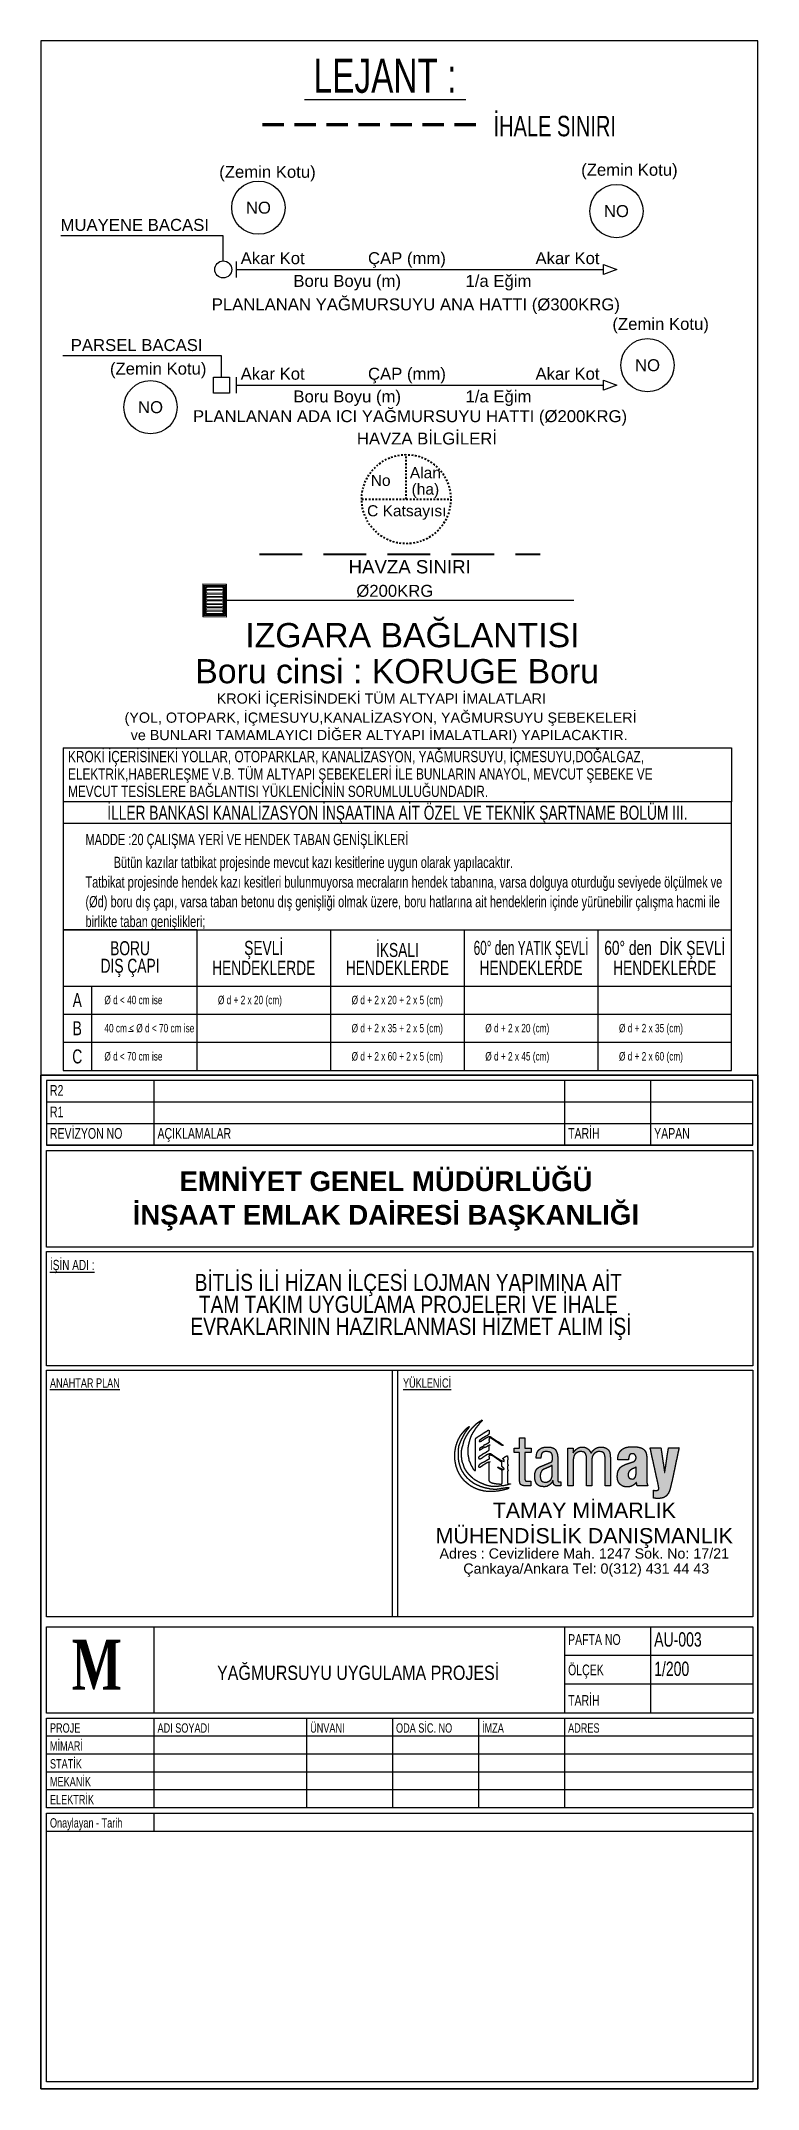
# Model space of a CAD drawing. Header units: millimetres. Extents: x 536434 to 536922, y 4231735 to 4231855.
# Drawn here: x 536433.9 to 536475.9, y 4231734.8 to 4231854.8 of the extents above; entities that cross this region are included whole.
import ezdxf
from ezdxf.enums import TextEntityAlignment as Align

# ---------------------------------------------------------------- set-up
doc = ezdxf.new("R2010")
doc.units = ezdxf.units.MM
for name, pattern in [('DASHED2', [0.375, 0.25, -0.125]), ('DUZ', [0]), ('HIDDEN', [0.375, 0.25, -0.125])]:
    doc.linetypes.add(name, pattern=pattern)
doc.layers.get('0').update_dxf_attribs({"lineweight": 13})
for name, color, linetype, lineweight in [('CERCEVE', 7, 'Continuous', 30), ('MURAT_izgara', 7, 'Continuous', 13), ('YAZIPLAN', 7, 'Continuous', 13)]:
    doc.layers.add(name, color=color, linetype=linetype, lineweight=lineweight)
doc.layers.add('MURAT_ANTET', color=7, linetype='DUZ')
doc.layers.add('R2V', color=7, linetype='Continuous')
doc.styles.add('BASLIK', font='arial.ttf', dxfattribs={"width": 0.8, "height": 9})
doc.styles.add('BASLIK2', font='arial.ttf', dxfattribs={"width": 0.7, "height": 25})
doc.styles.add('ISIM', font='arial.ttf', dxfattribs={"height": 50})
doc.styles.add('İS', font='arial.ttf', dxfattribs={"oblique": 15, "height": 300})
doc.styles.add('mdsy.YAZI 1', font='arial.ttf')
doc.styles.add('OLCU', font='arial.ttf')
doc.styles.get("Standard").update_dxf_attribs({"font": 'swiss.ttf'})
doc.styles.add('STYLE1', font='arial.ttf', dxfattribs={"height": 1})
doc.styles.add('style2', font='arial.ttf')
doc.styles.add('style3', font='arial.ttf', dxfattribs={"width": 0.7, "height": 3})
doc.styles.add('style4', font='arial.ttf', dxfattribs={"width": 0.7, "height": 3})
doc.styles.add('TEİAS', font='times.ttf')
doc.styles.add('TROMANT', font='arial.ttf')
doc.styles.add('TURK', font='arial.ttf', dxfattribs={"width": 0.8, "height": 30})
doc.styles.add('UNIV', font='arial.ttf')

msp = doc.modelspace()

# ---------------------------------------------------------------- texts
at = {"layer": 'MURAT_ANTET', "width": 0.7}
for s, height, style, p in [('%%u LEJANT : ', 2, 'OLCU', (536449.31, 4231851.78)), ('%%UANAHTAR PLAN', 0.5457, 'BASLIK2', (536434.41, 4231775.91)), ('%%UYÜKLENİCİ', 0.5457, 'BASLIK2', (536455.09, 4231775.91)), ('PAFTA NO', 0.63, 'BASLIK', (536464.76, 4231760.84)), ('AU-003', 0.84, 'BASLIK', (536469.8, 4231760.74)), ('ÖLÇEK', 0.63, 'BASLIK', (536464.76, 4231759.06)), ('1/200', 0.84, 'BASLIK', (536469.8, 4231759.02)), ('TARİH', 0.63, 'BASLIK', (536464.76, 4231757.27)), ('PROJE', 0.546, 'BASLIK', (536434.41, 4231755.7)), ('ADI SOYADI ', 0.5457, 'BASLIK', (536440.71, 4231755.7)), ('ÜNVANI ', 0.546, 'BASLIK', (536449.65, 4231755.7)), ('ODA SİC. NO', 0.5457, 'BASLIK', (536454.68, 4231755.7)), ('İMZA', 0.546, 'BASLIK', (536459.72, 4231755.7)), ('ADRES', 0.546, 'BASLIK', (536464.76, 4231755.7)), ('MİMARİ', 0.546, 'BASLIK', (536434.41, 4231754.65)), ('STATİK', 0.546, 'BASLIK', (536434.41, 4231753.6)), ('MEKANİK', 0.546, 'BASLIK', (536434.41, 4231752.55)), ('ELEKTRİK', 0.546, 'BASLIK', (536434.41, 4231751.5)), ('Onaylayan - Tarih', 0.5457, 'BASLIK', (536434.41, 4231750.14))]:
    msp.add_text(s, height=height, dxfattribs=dict(at, style=style)).set_placement(p)
at = {"layer": 'MURAT_ANTET', "color": 232, "linetype": 'DASHED2', "lineweight": 100, "ltscale": 15, "style": 'OLCU', "width": 0.7}
msp.add_text('İHALE SINIRI', height=1.2, dxfattribs=at).set_placement((536460.39, 4231849.23))
at = {"layer": 'MURAT_ANTET', "color": 1, "lineweight": 30, "style": 'TURK'}
for s, p in [('(Zemin Kotu)', (536447.15, 4231847.15)), ('(Zemin Kotu)', (536468.35, 4231847.27)), ('NO', (536446.62, 4231845.05)), ('NO', (536467.59, 4231844.85)), ('ÇAP (mm)', (536455.32, 4231842.09)), ('Boru Boyu (m)', (536451.82, 4231840.76)), ('1/a Eğim', (536460.68, 4231840.76))]:
    msp.add_text(s, height=0.7, dxfattribs=at).set_placement(p, align=Align.MIDDLE_CENTER)
for s, p in [('MUAYENE BACASI', (536435.03, 4231844.04)), ('Akar Kot', (536445.58, 4231842.09))]:
    msp.add_text(s, height=0.7, dxfattribs=at).set_placement(p, align=Align.MIDDLE_LEFT)
msp.add_text('Akar Kot', height=0.7, dxfattribs=at).set_placement((536466.6, 4231842.09), align=Align.MIDDLE_RIGHT)
msp.add_text('PLANLANAN YAĞMURSUYU ANA HATTI (%%C300KRG)', height=0.7, dxfattribs=at).set_placement((536455.84, 4231839.37), align=Align.MIDDLE)
at = {"layer": 'MURAT_ANTET', "color": 7, "lineweight": 30, "style": 'TURK'}
for s, p in [('(Zemin Kotu)', (536470.18, 4231838.24)), ('(Zemin Kotu)', (536440.75, 4231835.62)), ('NO', (536469.41, 4231835.82)), ('ÇAP (mm)', (536455.32, 4231835.32)), ('NO', (536440.3, 4231833.36)), ('Boru Boyu (m)', (536451.82, 4231833.99)), ('1/a Eğim', (536460.68, 4231833.99)), ('%%C200KRG', (536454.61, 4231822.6))]:
    msp.add_text(s, height=0.7, dxfattribs=at).set_placement(p, align=Align.MIDDLE_CENTER)
for s, p in [('PARSEL BACASI', (536435.63, 4231837)), ('Akar Kot', (536445.58, 4231835.32))]:
    msp.add_text(s, height=0.7, dxfattribs=at).set_placement(p, align=Align.MIDDLE_LEFT)
msp.add_text('Akar Kot', height=0.7, dxfattribs=at).set_placement((536466.6, 4231835.32), align=Align.MIDDLE_RIGHT)
msp.add_text('PLANLANAN ADA ICI YAĞMURSUYU HATTI (%%C200KRG)', height=0.7, dxfattribs=at).set_placement((536455.5, 4231832.82), align=Align.MIDDLE)
at = {"layer": 'MURAT_ANTET', "color": 7, "linetype": 'HIDDEN', "lineweight": 40, "style": 'TROMANT'}
for s, height, p in [('HAVZA BİLGİLERİ', 0.7, (536456.49, 4231831.61)), ('HAVZA SINIRI', 0.7815, (536455.48, 4231824.01))]:
    msp.add_text(s, height=height, dxfattribs=at).set_placement(p, align=Align.MIDDLE)
at = {"layer": 'MURAT_ANTET', "color": 7, "linetype": 'HIDDEN', "lineweight": 40, "ltscale": 0.2, "style": 'TROMANT'}
for s, height, p in [('No', 0.651, (536453.78, 4231829.07)), ('Alan', 0.651, (536456.4, 4231829.52)), ('(ha)', 0.651, (536456.4, 4231828.56)), ('C Katsayısı', 0.6513, (536455.31, 4231827.29))]:
    msp.add_text(s, height=height, dxfattribs=at).set_placement(p, align=Align.MIDDLE_CENTER)
at = {"layer": 'MURAT_ANTET', "lineweight": 30, "style": 'TURK'}
for s, p in [('IZGARA BAĞLANTISI', (536455.64, 4231820.18)), ('Boru cinsi : KORUGE Boru ', (536455.02, 4231817.92))]:
    msp.add_text(s, height=1.4172, dxfattribs=at).set_placement(p, align=Align.MIDDLE)
at = {"layer": 'MURAT_ANTET', "style": 'BASLIK', "width": 0.7}
for s, height, p in [('R2', 0.63, (536434.41, 4231793.33)), ('R1', 0.63, (536434.41, 4231792.07)), ('REVİZYON NO', 0.6297, (536434.41, 4231790.81)), ('AÇIKLAMALAR', 0.6297, (536440.71, 4231790.81)), ('TARİH', 0.63, (536464.76, 4231790.81)), ('YAPAN', 0.63, (536469.8, 4231790.81))]:
    msp.add_text(s, height=height, dxfattribs=at).set_placement(p, align=Align.MIDDLE_LEFT)
at = {"layer": 'MURAT_ANTET', "style": 'İS', "width": 0.7}
msp.add_text('%%UİŞİN ADI :', height=0.6, rotation=0, dxfattribs=at).set_placement((536434.41, 4231782.8))
at = {"layer": 'MURAT_ANTET', "attachment_point": 5}
for s, insert, char_height, width, style in [('{\\fArial|b1|i0|c162|p34;\\H1.92982x;EMNİYET GENEL MÜDÜRLÜĞÜ\\PİNŞAAT EMLAK DAİRESİ BAŞKANLIĞ\\H1.03636x;I}', (536454.09, 4231786.85), 0.5982, 31.1546, 'TEİAS'), ('YAĞMURSUYU UYGULAMA PROJESİ', (536452.46, 4231759.2), 0.8396, 25.7495, 'BASLIK')]:
    msp.add_mtext(s, dxfattribs=dict(at, insert=insert, char_height=char_height, width=width, style=style))
at = {"layer": 'MURAT_ANTET', "insert": (536455.4, 4231782.58), "char_height": 1, "width": 41.1473, "attachment_point": 2, "line_spacing_factor": 0.771856, "style": 'mdsy.YAZI 1'}
msp.add_mtext('{\\W0.8;BİTLİS İLİ HİZAN İLÇESİ LOJMAN YAPIMINA AİT \\PTAM TAKIM UYGULAMA PROJELERİ VE İHALE\\P EVRAKLARININ HAZIRLANMASI HİZMET ALIM İŞİ}', dxfattribs=at)
at = {"layer": 'MURAT_ANTET', "insert": (536435.68, 4231761.15), "char_height": 2.9385, "width": 0.0186, "attachment_point": 1}
msp.add_mtext('{\\fTimes New Roman|b1|i0|c162|p18;\\W0.7;M}', dxfattribs=at)

# ---------------------------------------------------------------- blocks, each defined once
blk = doc.blocks.new('IZGARAA')
at = {"layer": 'MURAT_izgara'}
for p, q in [((389031.85, 4175085.67, 26.49), (389032.53, 4175086.88, 26.49)), ((389031.93, 4175085.69, 26.49), (389032.55, 4175086.81, 26.49)), ((389032.53, 4175086.88, 26.49), (389034.22, 4175085.95, 26.49)), ((389032.55, 4175086.81, 26.49), (389034.14, 4175085.93, 26.49)), ((389031.85, 4175085.67, 26.49), (389033.54, 4175084.73, 26.49)), ((389031.93, 4175085.69, 26.49), (389033.52, 4175084.8, 26.49)), ((389032.56, 4175086.78, 26.49), (389031.95, 4175085.69, 26.49)), ((389031.95, 4175085.69, 26.49), (389033.51, 4175084.83, 26.49)), ((389032.57, 4175086.56, 26.49), (389032.15, 4175085.8, 26.49)), ((389032.69, 4175086.5, 26.49), (389032.27, 4175085.73, 26.49)), ((389032.75, 4175086.46, 26.49), (389032.33, 4175085.7, 26.49)), ((389032.87, 4175086.4, 26.49), (389032.44, 4175085.64, 26.49)), ((389032.92, 4175086.37, 26.49), (389032.5, 4175085.6, 26.49)), ((389032.56, 4175086.78, 26.49), (389034.12, 4175085.92, 26.49)), ((389033.04, 4175086.3, 26.49), (389032.62, 4175085.54, 26.49)), ((389033.1, 4175086.27, 26.49), (389032.68, 4175085.51, 26.49)), ((389033.22, 4175086.2, 26.49), (389032.8, 4175085.44, 26.49)), ((389033.28, 4175086.17, 26.49), (389032.85, 4175085.41, 26.49)), ((389033.39, 4175086.11, 26.49), (389032.97, 4175085.34, 26.49)), ((389033.45, 4175086.07, 26.49), (389033.03, 4175085.31, 26.49)), ((389033.57, 4175086.01, 26.49), (389033.15, 4175085.25, 26.49)), ((389033.63, 4175085.98, 26.49), (389033.21, 4175085.21, 26.49)), ((389033.75, 4175085.91, 26.49), (389033.32, 4175085.15, 26.49)), ((389033.8, 4175085.88, 26.49), (389033.38, 4175085.12, 26.49)), ((389033.92, 4175085.81, 26.49), (389033.5, 4175085.05, 26.49)), ((389034.12, 4175085.92, 26.49), (389033.51, 4175084.83, 26.49)), ((389033.52, 4175084.8, 26.49), (389034.14, 4175085.93, 26.49)), ((389033.54, 4175084.73, 26.49), (389034.22, 4175085.95, 26.49))]:
    blk.add_line(p, q, dxfattribs=at)
at = {"layer": 'MURAT_izgara', "ltscale": 50}
for p, q in [((389032.57, 4175086.75, 26.49), (389031.99, 4175085.7, 26.49)), ((389031.99, 4175085.7, 26.49), (389033.5, 4175084.87, 26.49)), ((389032.07, 4175085.73, 26.49), (389032.59, 4175086.67, 26.49)), ((389032.07, 4175085.73, 26.49), (389033.48, 4175084.95, 26.49)), ((389032.15, 4175085.8, 26.49), (389032.12, 4175085.74, 26.49)), ((389032.12, 4175085.74, 26.49), (389033.47, 4175084.99, 26.49)), ((389032.57, 4175086.75, 26.49), (389034.08, 4175085.91, 26.49)), ((389032.57, 4175086.56, 26.49), (389032.61, 4175086.62, 26.49)), ((389032.59, 4175086.67, 26.49), (389034, 4175085.88, 26.49)), ((389032.61, 4175086.62, 26.49), (389033.95, 4175085.87, 26.49)), ((389033.48, 4175084.95, 26.49), (389034, 4175085.88, 26.49)), ((389034.08, 4175085.91, 26.49), (389033.5, 4175084.87, 26.49)), ((389033.92, 4175085.81, 26.49), (389033.95, 4175085.87, 26.49)), ((389033.5, 4175085.05, 26.49), (389033.47, 4175084.99, 26.49))]:
    blk.add_line(p, q, dxfattribs=at)
at = {"layer": 'MURAT_izgara'}
for centre, start, end in [((389032.21, 4175085.77, 26.49), 150.9667, 330.9667), ((389032.38, 4175085.67, 26.49), 150.9667, 330.9667), ((389032.56, 4175085.57, 26.49), 150.9667, 330.9667), ((389032.63, 4175086.53, 26.49), 330.9667, 150.9667), ((389032.81, 4175086.43, 26.49), 330.9667, 150.9667), ((389032.98, 4175086.33, 26.49), 330.9667, 150.9667), ((389033.16, 4175086.24, 26.49), 330.9667, 150.9667), ((389033.34, 4175086.14, 26.49), 330.9667, 150.9667), ((389033.51, 4175086.04, 26.49), 330.9667, 150.9667), ((389033.69, 4175085.94, 26.49), 330.9667, 150.9667), ((389033.86, 4175085.85, 26.49), 330.9667, 150.9667), ((389032.74, 4175085.47, 26.49), 150.9667, 330.9667), ((389032.91, 4175085.38, 26.49), 150.9667, 330.9667), ((389033.09, 4175085.28, 26.49), 150.9667, 330.9667), ((389033.26, 4175085.18, 26.49), 150.9667, 330.9667), ((389033.44, 4175085.08, 26.49), 150.9667, 330.9667)]:
    blk.add_arc(centre, 0.067, start, end, dxfattribs=at)
blk = doc.blocks.new('tamay')
at = {"layer": 'R2V'}
h = blk.add_hatch(color=256, dxfattribs=at)
h.dxf.hatch_style = 1
h.paths.add_polyline_path([(2941, 3009), (3123, 3009), (3123, 3136), (2941, 3136), (2941, 3433), (2789, 3433), (2789, 3136), (2639, 3136), (2639, 3009), (2789, 3009), (2789, 2227), (2791, 2227), (2791, 2179), (2794, 2179), (2794, 2162), (2796, 2162), (2796, 2150), (2799, 2150), (2799, 2140), (2801, 2140), (2801, 2132), (2804, 2132), (2804, 2125), (2806, 2125), (2806, 2117), (2809, 2117), (2809, 2112), (2811, 2112), (2811, 2107), (2814, 2107), (2814, 2102), (2816, 2102), (2816, 2100), (2819, 2100), (2819, 2097), (2821, 2097), (2821, 2092), (2826, 2092), (2826, 2090), (2829, 2090), (2829, 2087), (2831, 2087), (2831, 2085), (2834, 2085), (2834, 2082), (2839, 2082), (2839, 2080), (2841, 2080), (2841, 2077), (2846, 2077), (2846, 2075), (2851, 2075), (2851, 2072), (2856, 2072), (2856, 2070), (2861, 2070), (2861, 2067), (2869, 2067), (2869, 2065), (2876, 2065), (2876, 2062), (2886, 2062), (2886, 2060), (2899, 2060), (2899, 2057), (2916, 2057), (2916, 2055), (3118, 2055), (3118, 2182), (2998, 2182), (2998, 2184), (2983, 2184), (2983, 2187), (2976, 2187), (2976, 2189), (2968, 2189), (2968, 2192), (2966, 2192), (2966, 2194), (2961, 2194), (2961, 2197), (2958, 2197), (2958, 2199), (2956, 2199), (2956, 2204), (2953, 2204), (2953, 2207), (2951, 2207), (2951, 2212), (2948, 2212), (2948, 2217), (2946, 2217), (2946, 2224), (2943, 2224), (2943, 2239), (2941, 2239)])
h = blk.add_hatch(color=256, dxfattribs=at)
h.dxf.hatch_style = 1
h.paths.add_polyline_path([(3875, 2964), (3873, 2964), (3873, 2974), (3870, 2974), (3870, 2982), (3868, 2982), (3868, 2992), (3865, 2992), (3865, 2999), (3863, 2999), (3863, 3007), (3860, 3007), (3860, 3012), (3858, 3012), (3858, 3019), (3855, 3019), (3855, 3024), (3853, 3024), (3853, 3032), (3850, 3032), (3850, 3037), (3848, 3037), (3848, 3042), (3845, 3042), (3845, 3046), (3843, 3046), (3843, 3051), (3840, 3051), (3840, 3056), (3838, 3056), (3838, 3061), (3835, 3061), (3835, 3066), (3833, 3066), (3833, 3069), (3830, 3069), (3830, 3074), (3828, 3074), (3828, 3079), (3825, 3079), (3825, 3081), (3823, 3081), (3823, 3086), (3820, 3086), (3820, 3089), (3818, 3089), (3818, 3091), (3815, 3091), (3815, 3096), (3813, 3096), (3813, 3099), (3810, 3099), (3810, 3101), (3808, 3101), (3808, 3104), (3805, 3104), (3805, 3106), (3803, 3106), (3803, 3109), (3798, 3109), (3798, 3111), (3795, 3111), (3795, 3114), (3793, 3114), (3793, 3116), (3790, 3116), (3790, 3119), (3786, 3119), (3786, 3121), (3783, 3121), (3783, 3124), (3778, 3124), (3778, 3126), (3776, 3126), (3776, 3129), (3771, 3129), (3771, 3131), (3766, 3131), (3766, 3134), (3761, 3134), (3761, 3136), (3756, 3136), (3756, 3139), (3751, 3139), (3751, 3141), (3746, 3141), (3746, 3144), (3738, 3144), (3738, 3146), (3731, 3146), (3731, 3149), (3723, 3149), (3723, 3151), (3713, 3151), (3713, 3154), (3706, 3154), (3706, 3156), (3693, 3156), (3693, 3159), (3681, 3159), (3681, 3161), (3661, 3161), (3661, 3164), (3639, 3164), (3639, 3166), (3544, 3166), (3544, 3164), (3519, 3164), (3519, 3161), (3501, 3161), (3501, 3159), (3487, 3159), (3487, 3156), (3477, 3156), (3477, 3154), (3467, 3154), (3467, 3151), (3457, 3151), (3457, 3149), (3449, 3149), (3449, 3146), (3442, 3146), (3442, 3144), (3434, 3144), (3434, 3141), (3427, 3141), (3427, 3139), (3422, 3139), (3422, 3136), (3417, 3136), (3417, 3134), (3412, 3134), (3412, 3131), (3404, 3131), (3404, 3129), (3402, 3129), (3402, 3126), (3397, 3126), (3397, 3124), (3392, 3124), (3392, 3121), (3387, 3121), (3387, 3119), (3384, 3119), (3384, 3116), (3379, 3116), (3379, 3114), (3377, 3114), (3377, 3111), (3372, 3111), (3372, 3109), (3369, 3109), (3369, 3106), (3367, 3106), (3367, 3104), (3362, 3104), (3362, 3101), (3359, 3101), (3359, 3099), (3357, 3099), (3357, 3096), (3354, 3096), (3354, 3094), (3352, 3094), (3352, 3091), (3350, 3091), (3350, 3089), (3347, 3089), (3347, 3086), (3345, 3086), (3345, 3084), (3342, 3084), (3342, 3081), (3340, 3081), (3340, 3079), (3337, 3079), (3337, 3076), (3335, 3076), (3335, 3074), (3332, 3074), (3332, 3071), (3330, 3071), (3330, 3069), (3327, 3069), (3327, 3064), (3325, 3064), (3325, 3061), (3322, 3061), (3322, 3059), (3320, 3059), (3320, 3054), (3317, 3054), (3317, 3049), (3315, 3049), (3315, 3046), (3312, 3046), (3312, 3042), (3310, 3042), (3310, 3037), (3307, 3037), (3307, 3032), (3305, 3032), (3305, 3027), (3302, 3027), (3302, 3022), (3300, 3022), (3300, 3017), (3297, 3017), (3297, 3012), (3295, 3012), (3295, 3004), (3292, 3004), (3292, 2999), (3290, 2999), (3290, 2992), (3287, 2992), (3287, 2982), (3285, 2982), (3285, 2974), (3282, 2974), (3282, 2964), (3280, 2964), (3280, 2952), (3277, 2952), (3277, 2939), (3275, 2939), (3275, 2924), (3272, 2924), (3272, 2904), (3270, 2904), (3270, 2852), (3267, 2852), (3267, 2847), (3404, 2847), (3404, 2892), (3407, 2892), (3407, 2917), (3409, 2917), (3409, 2932), (3412, 2932), (3412, 2944), (3414, 2944), (3414, 2954), (3417, 2954), (3417, 2962), (3419, 2962), (3419, 2969), (3422, 2969), (3422, 2974), (3424, 2974), (3424, 2979), (3427, 2979), (3427, 2984), (3429, 2984), (3429, 2989), (3432, 2989), (3432, 2992), (3434, 2992), (3434, 2994), (3437, 2994), (3437, 2997), (3439, 2997), (3439, 3002), (3444, 3002), (3444, 3004), (3447, 3004), (3447, 3007), (3449, 3007), (3449, 3009), (3452, 3009), (3452, 3012), (3457, 3012), (3457, 3014), (3459, 3014), (3459, 3017), (3464, 3017), (3464, 3019), (3469, 3019), (3469, 3022), (3477, 3022), (3477, 3024), (3482, 3024), (3482, 3027), (3489, 3027), (3489, 3029), (3499, 3029), (3499, 3032), (3514, 3032), (3514, 3034), (3534, 3034), (3534, 3037), (3594, 3037), (3594, 3034), (3616, 3034), (3616, 3032), (3631, 3032), (3631, 3029), (3641, 3029), (3641, 3027), (3651, 3027), (3651, 3024), (3658, 3024), (3658, 3022), (3663, 3022), (3663, 3019), (3668, 3019), (3668, 3017), (3673, 3017), (3673, 3014), (3678, 3014), (3678, 3012), (3681, 3012), (3681, 3009), (3686, 3009), (3686, 3007), (3688, 3007), (3688, 3004), (3691, 3004), (3691, 3002), (3696, 3002), (3696, 2999), (3698, 2999), (3698, 2997), (3701, 2997), (3701, 2992), (3703, 2992), (3703, 2989), (3706, 2989), (3706, 2987), (3708, 2987), (3708, 2984), (3711, 2984), (3711, 2979), (3713, 2979), (3713, 2974), (3716, 2974), (3716, 2969), (3718, 2969), (3718, 2964), (3721, 2964), (3721, 2959), (3723, 2959), (3723, 2954), (3726, 2954), (3726, 2947), (3728, 2947), (3728, 2937), (3731, 2937), (3731, 2927), (3733, 2927), (3733, 2909), (3736, 2909), (3736, 2867), (3738, 2867), (3738, 2860), (3736, 2860), (3736, 2812), (3733, 2812), (3733, 2787), (3731, 2787), (3731, 2772), (3728, 2772), (3728, 2767), (3726, 2767), (3726, 2760), (3723, 2760), (3723, 2755), (3721, 2755), (3721, 2753), (3718, 2753), (3718, 2748), (3716, 2748), (3716, 2745), (3713, 2745), (3713, 2743), (3711, 2743), (3711, 2740), (3706, 2740), (3706, 2738), (3701, 2738), (3701, 2735), (3693, 2735), (3693, 2733), (3688, 2733), (3688, 2730), (3683, 2730), (3683, 2728), (3678, 2728), (3678, 2725), (3673, 2725), (3673, 2723), (3668, 2723), (3668, 2720), (3661, 2720), (3661, 2718), (3656, 2718), (3656, 2715), (3651, 2715), (3651, 2713), (3643, 2713), (3643, 2710), (3639, 2710), (3639, 2708), (3634, 2708), (3634, 2705), (3626, 2705), (3626, 2703), (3621, 2703), (3621, 2700), (3616, 2700), (3616, 2698), (3609, 2698), (3609, 2695), (3604, 2695), (3604, 2693), (3599, 2693), (3599, 2690), (3591, 2690), (3591, 2688), (3586, 2688), (3586, 2685), (3579, 2685), (3579, 2683), (3574, 2683), (3574, 2680), (3566, 2680), (3566, 2678), (3561, 2678), (3561, 2675), (3554, 2675), (3554, 2673), (3549, 2673), (3549, 2670), (3544, 2670), (3544, 2668), (3536, 2668), (3536, 2665), (3531, 2665), (3531, 2663), (3524, 2663), (3524, 2660), (3519, 2660), (3519, 2658), (3511, 2658), (3511, 2655), (3506, 2655), (3506, 2653), (3501, 2653), (3501, 2650), (3494, 2650), (3494, 2648), (3489, 2648), (3489, 2645), (3482, 2645), (3482, 2643), (3477, 2643), (3477, 2640), (3469, 2640), (3469, 2638), (3464, 2638), (3464, 2635), (3457, 2635), (3457, 2633), (3452, 2633), (3452, 2630), (3447, 2630), (3447, 2628), (3439, 2628), (3439, 2625), (3434, 2625), (3434, 2623), (3427, 2623), (3427, 2620), (3422, 2620), (3422, 2618), (3414, 2618), (3414, 2615), (3409, 2615), (3409, 2613), (3402, 2613), (3402, 2610), (3397, 2610), (3397, 2608), (3389, 2608), (3389, 2606), (3384, 2606), (3384, 2603), (3379, 2603), (3379, 2601), (3374, 2601), (3374, 2598), (3367, 2598), (3367, 2596), (3362, 2596), (3362, 2593), (3357, 2593), (3357, 2591), (3352, 2591), (3352, 2588), (3350, 2588), (3350, 2586), (3345, 2586), (3345, 2583), (3340, 2583), (3340, 2581), (3337, 2581), (3337, 2578), (3332, 2578), (3332, 2576), (3330, 2576), (3330, 2573), (3325, 2573), (3325, 2571), (3322, 2571), (3322, 2568), (3320, 2568), (3320, 2566), (3315, 2566), (3315, 2563), (3312, 2563), (3312, 2561), (3310, 2561), (3310, 2558), (3307, 2558), (3307, 2556), (3305, 2556), (3305, 2553), (3302, 2553), (3302, 2551), (3300, 2551), (3300, 2548), (3297, 2548), (3297, 2546), (3295, 2546), (3295, 2543), (3292, 2543), (3292, 2541), (3290, 2541), (3290, 2538), (3287, 2538), (3287, 2536), (3285, 2536), (3285, 2533), (3282, 2533), (3282, 2528), (3280, 2528), (3280, 2526), (3277, 2526), (3277, 2523), (3275, 2523), (3275, 2518), (3272, 2518), (3272, 2513), (3270, 2513), (3270, 2511), (3267, 2511), (3267, 2506), (3265, 2506), (3265, 2501), (3262, 2501), (3262, 2496), (3260, 2496), (3260, 2491), (3257, 2491), (3257, 2486), (3255, 2486), (3255, 2478), (3252, 2478), (3252, 2471), (3250, 2471), (3250, 2466), (3247, 2466), (3247, 2456), (3245, 2456), (3245, 2449), (3242, 2449), (3242, 2441), (3240, 2441), (3240, 2431), (3237, 2431), (3237, 2421), (3235, 2421), (3235, 2411), (3232, 2411), (3232, 2399), (3230, 2399), (3230, 2381), (3227, 2381), (3227, 2346), (3225, 2346), (3225, 2334), (3227, 2334), (3227, 2277), (3230, 2277), (3230, 2254), (3232, 2254), (3232, 2237), (3235, 2237), (3235, 2222), (3237, 2222), (3237, 2212), (3240, 2212), (3240, 2202), (3242, 2202), (3242, 2192), (3245, 2192), (3245, 2182), (3247, 2182), (3247, 2174), (3250, 2174), (3250, 2170), (3252, 2170), (3252, 2162), (3255, 2162), (3255, 2157), (3257, 2157), (3257, 2152), (3260, 2152), (3260, 2147), (3262, 2147), (3262, 2142), (3265, 2142), (3265, 2137), (3267, 2137), (3267, 2132), (3270, 2132), (3270, 2127), (3272, 2127), (3272, 2125), (3275, 2125), (3275, 2120), (3277, 2120), (3277, 2117), (3280, 2117), (3280, 2112), (3282, 2112), (3282, 2110), (3285, 2110), (3285, 2107), (3287, 2107), (3287, 2102), (3290, 2102), (3290, 2100), (3292, 2100), (3292, 2097), (3295, 2097), (3295, 2095), (3297, 2095), (3297, 2092), (3300, 2092), (3300, 2090), (3302, 2090), (3302, 2087), (3307, 2087), (3307, 2085), (3310, 2085), (3310, 2082), (3312, 2082), (3312, 2080), (3315, 2080), (3315, 2077), (3317, 2077), (3317, 2075), (3322, 2075), (3322, 2072), (3325, 2072), (3325, 2070), (3327, 2070), (3327, 2067), (3332, 2067), (3332, 2065), (3335, 2065), (3335, 2062), (3340, 2062), (3340, 2060), (3345, 2060), (3345, 2057), (3350, 2057), (3350, 2055), (3354, 2055), (3354, 2052), (3359, 2052), (3359, 2050), (3364, 2050), (3364, 2047), (3372, 2047), (3372, 2045), (3377, 2045), (3377, 2042), (3384, 2042), (3384, 2040), (3392, 2040), (3392, 2037), (3402, 2037), (3402, 2035), (3412, 2035), (3412, 2032), (3424, 2032), (3424, 2030), (3442, 2030), (3442, 2028), (3467, 2028), (3467, 2025), (3529, 2025), (3529, 2028), (3544, 2028), (3544, 2030), (3556, 2030), (3556, 2032), (3564, 2032), (3564, 2035), (3571, 2035), (3571, 2037), (3579, 2037), (3579, 2040), (3586, 2040), (3586, 2042), (3591, 2042), (3591, 2045), (3596, 2045), (3596, 2047), (3601, 2047), (3601, 2050), (3606, 2050), (3606, 2052), (3611, 2052), (3611, 2055), (3616, 2055), (3616, 2057), (3621, 2057), (3621, 2060), (3624, 2060), (3624, 2062), (3629, 2062), (3629, 2065), (3634, 2065), (3634, 2067), (3636, 2067), (3636, 2070), (3641, 2070), (3641, 2072), (3643, 2072), (3643, 2075), (3646, 2075), (3646, 2077), (3651, 2077), (3651, 2080), (3653, 2080), (3653, 2082), (3656, 2082), (3656, 2085), (3658, 2085), (3658, 2087), (3663, 2087), (3663, 2090), (3666, 2090), (3666, 2092), (3668, 2092), (3668, 2095), (3671, 2095), (3671, 2097), (3673, 2097), (3673, 2100), (3676, 2100), (3676, 2102), (3678, 2102), (3678, 2105), (3681, 2105), (3681, 2107), (3683, 2107), (3683, 2110), (3686, 2110), (3686, 2112), (3688, 2112), (3688, 2115), (3691, 2115), (3691, 2117), (3693, 2117), (3693, 2120), (3696, 2120), (3696, 2122), (3698, 2122), (3698, 2127), (3701, 2127), (3701, 2130), (3703, 2130), (3703, 2132), (3706, 2132), (3706, 2135), (3708, 2135), (3708, 2140), (3711, 2140), (3711, 2142), (3713, 2142), (3713, 2145), (3716, 2145), (3716, 2150), (3718, 2150), (3718, 2155), (3721, 2155), (3721, 2157), (3723, 2157), (3723, 2162), (3726, 2162), (3726, 2167), (3728, 2167), (3728, 2172), (3731, 2172), (3731, 2177), (3733, 2177), (3733, 2182), (3736, 2182), (3736, 2187), (3738, 2187), (3738, 2194), (3741, 2194), (3741, 2199), (3743, 2199), (3743, 2202), (3748, 2202), (3748, 2199), (3751, 2199), (3751, 2182), (3753, 2182), (3753, 2167), (3756, 2167), (3756, 2152), (3758, 2152), (3758, 2142), (3761, 2142), (3761, 2132), (3763, 2132), (3763, 2125), (3766, 2125), (3766, 2117), (3768, 2117), (3768, 2110), (3771, 2110), (3771, 2105), (3773, 2105), (3773, 2100), (3776, 2100), (3776, 2095), (3778, 2095), (3778, 2092), (3781, 2092), (3781, 2087), (3783, 2087), (3783, 2085), (3786, 2085), (3786, 2082), (3788, 2082), (3788, 2080), (3790, 2080), (3790, 2077), (3793, 2077), (3793, 2075), (3795, 2075), (3795, 2072), (3798, 2072), (3798, 2070), (3803, 2070), (3803, 2067), (3808, 2067), (3808, 2065), (3810, 2065), (3810, 2062), (3818, 2062), (3818, 2060), (3823, 2060), (3823, 2057), (3830, 2057), (3830, 2055), (3840, 2055), (3840, 2052), (3850, 2052), (3850, 2050), (3870, 2050), (3870, 2047), (3950, 2047), (3950, 2050), (3962, 2050), (3962, 2052), (3972, 2052), (3972, 2055), (3977, 2055), (3977, 2167), (3910, 2167), (3910, 2170), (3908, 2170), (3908, 2172), (3905, 2172), (3905, 2174), (3903, 2174), (3903, 2177), (3900, 2177), (3900, 2182), (3898, 2182), (3898, 2184), (3895, 2184), (3895, 2189), (3893, 2189), (3893, 2197), (3890, 2197), (3890, 2207), (3888, 2207), (3888, 2219), (3885, 2219), (3885, 2892), (3883, 2892), (3883, 2922), (3880, 2922), (3880, 2939), (3878, 2939), (3878, 2954), (3875, 2954)])
h.paths.add_polyline_path([(3726, 2640), (3726, 2635), (3728, 2635), (3728, 2374), (3726, 2374), (3726, 2334), (3723, 2334), (3723, 2314), (3721, 2314), (3721, 2302), (3718, 2302), (3718, 2292), (3716, 2292), (3716, 2284), (3713, 2284), (3713, 2277), (3711, 2277), (3711, 2269), (3708, 2269), (3708, 2264), (3706, 2264), (3706, 2259), (3703, 2259), (3703, 2254), (3701, 2254), (3701, 2249), (3698, 2249), (3698, 2244), (3696, 2244), (3696, 2242), (3693, 2242), (3693, 2237), (3691, 2237), (3691, 2234), (3688, 2234), (3688, 2232), (3686, 2232), (3686, 2227), (3683, 2227), (3683, 2224), (3681, 2224), (3681, 2222), (3678, 2222), (3678, 2219), (3676, 2219), (3676, 2217), (3673, 2217), (3673, 2214), (3671, 2214), (3671, 2212), (3668, 2212), (3668, 2209), (3666, 2209), (3666, 2207), (3663, 2207), (3663, 2204), (3658, 2204), (3658, 2202), (3656, 2202), (3656, 2199), (3653, 2199), (3653, 2197), (3648, 2197), (3648, 2194), (3646, 2194), (3646, 2192), (3641, 2192), (3641, 2189), (3639, 2189), (3639, 2187), (3634, 2187), (3634, 2184), (3631, 2184), (3631, 2182), (3626, 2182), (3626, 2179), (3621, 2179), (3621, 2177), (3616, 2177), (3616, 2174), (3611, 2174), (3611, 2172), (3606, 2172), (3606, 2170), (3601, 2170), (3601, 2167), (3594, 2167), (3594, 2165), (3586, 2165), (3586, 2162), (3579, 2162), (3579, 2160), (3569, 2160), (3569, 2157), (3554, 2157), (3554, 2155), (3514, 2155), (3514, 2157), (3494, 2157), (3494, 2160), (3482, 2160), (3482, 2162), (3472, 2162), (3472, 2165), (3464, 2165), (3464, 2167), (3459, 2167), (3459, 2170), (3452, 2170), (3452, 2172), (3447, 2172), (3447, 2174), (3444, 2174), (3444, 2177), (3439, 2177), (3439, 2179), (3437, 2179), (3437, 2182), (3434, 2182), (3434, 2184), (3429, 2184), (3429, 2187), (3427, 2187), (3427, 2189), (3424, 2189), (3424, 2192), (3422, 2192), (3422, 2194), (3419, 2194), (3419, 2197), (3417, 2197), (3417, 2202), (3414, 2202), (3414, 2204), (3412, 2204), (3412, 2209), (3409, 2209), (3409, 2212), (3407, 2212), (3407, 2217), (3404, 2217), (3404, 2222), (3402, 2222), (3402, 2229), (3399, 2229), (3399, 2234), (3397, 2234), (3397, 2242), (3394, 2242), (3394, 2249), (3392, 2249), (3392, 2262), (3389, 2262), (3389, 2274), (3387, 2274), (3387, 2292), (3384, 2292), (3384, 2374), (3387, 2374), (3387, 2391), (3389, 2391), (3389, 2404), (3392, 2404), (3392, 2416), (3394, 2416), (3394, 2424), (3397, 2424), (3397, 2431), (3399, 2431), (3399, 2436), (3402, 2436), (3402, 2444), (3404, 2444), (3404, 2449), (3407, 2449), (3407, 2454), (3409, 2454), (3409, 2459), (3412, 2459), (3412, 2464), (3414, 2464), (3414, 2466), (3417, 2466), (3417, 2471), (3419, 2471), (3419, 2473), (3422, 2473), (3422, 2478), (3424, 2478), (3424, 2481), (3427, 2481), (3427, 2483), (3429, 2483), (3429, 2486), (3432, 2486), (3432, 2491), (3437, 2491), (3437, 2496), (3442, 2496), (3442, 2498), (3444, 2498), (3444, 2501), (3447, 2501), (3447, 2503), (3449, 2503), (3449, 2506), (3452, 2506), (3452, 2508), (3457, 2508), (3457, 2511), (3459, 2511), (3459, 2513), (3464, 2513), (3464, 2516), (3467, 2516), (3467, 2518), (3472, 2518), (3472, 2521), (3477, 2521), (3477, 2523), (3482, 2523), (3482, 2526), (3489, 2526), (3489, 2528), (3494, 2528), (3494, 2531), (3499, 2531), (3499, 2533), (3504, 2533), (3504, 2536), (3511, 2536), (3511, 2538), (3516, 2538), (3516, 2541), (3521, 2541), (3521, 2543), (3526, 2543), (3526, 2546), (3534, 2546), (3534, 2548), (3539, 2548), (3539, 2551), (3544, 2551), (3544, 2553), (3551, 2553), (3551, 2556), (3556, 2556), (3556, 2558), (3561, 2558), (3561, 2561), (3566, 2561), (3566, 2563), (3571, 2563), (3571, 2566), (3579, 2566), (3579, 2568), (3584, 2568), (3584, 2571), (3589, 2571), (3589, 2573), (3596, 2573), (3596, 2576), (3601, 2576), (3601, 2578), (3606, 2578), (3606, 2581), (3611, 2581), (3611, 2583), (3619, 2583), (3619, 2586), (3624, 2586), (3624, 2588), (3629, 2588), (3629, 2591), (3634, 2591), (3634, 2593), (3639, 2593), (3639, 2596), (3646, 2596), (3646, 2598), (3651, 2598), (3651, 2601), (3656, 2601), (3656, 2603), (3661, 2603), (3661, 2606), (3666, 2606), (3666, 2608), (3671, 2608), (3671, 2610), (3676, 2610), (3676, 2613), (3678, 2613), (3678, 2615), (3683, 2615), (3683, 2618), (3686, 2618), (3686, 2620), (3691, 2620), (3691, 2623), (3696, 2623), (3696, 2625), (3701, 2625), (3701, 2628), (3706, 2628), (3706, 2630), (3711, 2630), (3711, 2633), (3713, 2633), (3713, 2635), (3718, 2635), (3718, 2638), (3723, 2638), (3723, 2640)], flags=16)
h.paths.add_polyline_path([(4790, 3079), (4787, 3079), (4787, 3081), (4785, 3081), (4785, 3084), (4782, 3084), (4782, 3086), (4780, 3086), (4780, 3089), (4777, 3089), (4777, 3091), (4775, 3091), (4775, 3094), (4770, 3094), (4770, 3096), (4767, 3096), (4767, 3099), (4765, 3099), (4765, 3101), (4762, 3101), (4762, 3104), (4760, 3104), (4760, 3106), (4757, 3106), (4757, 3109), (4752, 3109), (4752, 3111), (4750, 3111), (4750, 3114), (4745, 3114), (4745, 3116), (4742, 3116), (4742, 3119), (4740, 3119), (4740, 3121), (4735, 3121), (4735, 3124), (4732, 3124), (4732, 3126), (4727, 3126), (4727, 3129), (4725, 3129), (4725, 3131), (4720, 3131), (4720, 3134), (4715, 3134), (4715, 3136), (4710, 3136), (4710, 3139), (4705, 3139), (4705, 3141), (4700, 3141), (4700, 3144), (4695, 3144), (4695, 3146), (4690, 3146), (4690, 3149), (4682, 3149), (4682, 3151), (4675, 3151), (4675, 3154), (4670, 3154), (4670, 3156), (4660, 3156), (4660, 3159), (4650, 3159), (4650, 3161), (4638, 3161), (4638, 3164), (4618, 3164), (4618, 3166), (4560, 3166), (4560, 3164), (4543, 3164), (4543, 3161), (4530, 3161), (4530, 3159), (4520, 3159), (4520, 3156), (4511, 3156), (4511, 3154), (4503, 3154), (4503, 3151), (4498, 3151), (4498, 3149), (4491, 3149), (4491, 3146), (4486, 3146), (4486, 3144), (4481, 3144), (4481, 3141), (4476, 3141), (4476, 3139), (4471, 3139), (4471, 3136), (4466, 3136), (4466, 3134), (4461, 3134), (4461, 3131), (4458, 3131), (4458, 3129), (4453, 3129), (4453, 3126), (4451, 3126), (4451, 3124), (4446, 3124), (4446, 3121), (4443, 3121), (4443, 3119), (4438, 3119), (4438, 3116), (4436, 3116), (4436, 3114), (4431, 3114), (4431, 3111), (4428, 3111), (4428, 3109), (4423, 3109), (4423, 3106), (4421, 3106), (4421, 3104), (4418, 3104), (4418, 3101), (4413, 3101), (4413, 3099), (4411, 3099), (4411, 3096), (4408, 3096), (4408, 3094), (4406, 3094), (4406, 3091), (4403, 3091), (4403, 3089), (4398, 3089), (4398, 3086), (4396, 3086), (4396, 3084), (4393, 3084), (4393, 3081), (4391, 3081), (4391, 3079), (4388, 3079), (4388, 3076), (4386, 3076), (4386, 3074), (4383, 3074), (4383, 3071), (4381, 3071), (4381, 3069), (4378, 3069), (4378, 3066), (4376, 3066), (4376, 3064), (4373, 3064), (4373, 3061), (4371, 3061), (4371, 3056), (4368, 3056), (4368, 3054), (4366, 3054), (4366, 3051), (4364, 3051), (4364, 3049), (4361, 3049), (4361, 3046), (4359, 3046), (4359, 3042), (4356, 3042), (4356, 3039), (4354, 3039), (4354, 3037), (4351, 3037), (4351, 3032), (4349, 3032), (4349, 3029), (4346, 3029), (4346, 3024), (4344, 3024), (4344, 3022), (4341, 3022), (4341, 3017), (4339, 3017), (4339, 3014), (4336, 3014), (4336, 3009), (4334, 3009), (4334, 3004), (4331, 3004), (4331, 3002), (4329, 3002), (4329, 3136), (4182, 3136), (4182, 3134), (4179, 3134), (4179, 2057), (4182, 2057), (4182, 2055), (4334, 2055), (4334, 2825), (4336, 2825), (4336, 2850), (4339, 2850), (4339, 2867), (4341, 2867), (4341, 2880), (4344, 2880), (4344, 2892), (4346, 2892), (4346, 2899), (4349, 2899), (4349, 2907), (4351, 2907), (4351, 2914), (4354, 2914), (4354, 2919), (4356, 2919), (4356, 2924), (4359, 2924), (4359, 2929), (4361, 2929), (4361, 2934), (4364, 2934), (4364, 2937), (4366, 2937), (4366, 2942), (4368, 2942), (4368, 2944), (4371, 2944), (4371, 2949), (4373, 2949), (4373, 2952), (4376, 2952), (4376, 2954), (4378, 2954), (4378, 2957), (4381, 2957), (4381, 2959), (4383, 2959), (4383, 2964), (4386, 2964), (4386, 2967), (4388, 2967), (4388, 2969), (4391, 2969), (4391, 2972), (4393, 2972), (4393, 2974), (4396, 2974), (4396, 2977), (4401, 2977), (4401, 2979), (4403, 2979), (4403, 2982), (4406, 2982), (4406, 2984), (4408, 2984), (4408, 2987), (4411, 2987), (4411, 2989), (4416, 2989), (4416, 2992), (4418, 2992), (4418, 2994), (4423, 2994), (4423, 2997), (4426, 2997), (4426, 2999), (4428, 2999), (4428, 3002), (4433, 3002), (4433, 3004), (4438, 3004), (4438, 3007), (4443, 3007), (4443, 3009), (4446, 3009), (4446, 3012), (4451, 3012), (4451, 3014), (4456, 3014), (4456, 3017), (4461, 3017), (4461, 3019), (4468, 3019), (4468, 3022), (4473, 3022), (4473, 3024), (4481, 3024), (4481, 3027), (4488, 3027), (4488, 3029), (4498, 3029), (4498, 3032), (4511, 3032), (4511, 3034), (4528, 3034), (4528, 3037), (4578, 3037), (4578, 3034), (4598, 3034), (4598, 3032), (4610, 3032), (4610, 3029), (4618, 3029), (4618, 3027), (4628, 3027), (4628, 3024), (4633, 3024), (4633, 3022), (4638, 3022), (4638, 3019), (4643, 3019), (4643, 3017), (4648, 3017), (4648, 3014), (4650, 3014), (4650, 3012), (4655, 3012), (4655, 3009), (4657, 3009), (4657, 3007), (4660, 3007), (4660, 3004), (4665, 3004), (4665, 3002), (4667, 3002), (4667, 2997), (4670, 2997), (4670, 2994), (4672, 2994), (4672, 2992), (4675, 2992), (4675, 2989), (4677, 2989), (4677, 2984), (4680, 2984), (4680, 2982), (4682, 2982), (4682, 2977), (4685, 2977), (4685, 2974), (4687, 2974), (4687, 2969), (4690, 2969), (4690, 2964), (4692, 2964), (4692, 2959), (4695, 2959), (4695, 2952), (4697, 2952), (4697, 2947), (4700, 2947), (4700, 2939), (4702, 2939), (4702, 2932), (4705, 2932), (4705, 2919), (4707, 2919), (4707, 2909), (4710, 2909), (4710, 2892), (4712, 2892), (4712, 2852), (4715, 2852), (4715, 2055), (4867, 2055), (4867, 2820), (4869, 2820), (4869, 2845), (4872, 2845), (4872, 2857), (4874, 2857), (4874, 2870), (4877, 2870), (4877, 2880), (4879, 2880), (4879, 2890), (4882, 2890), (4882, 2897), (4884, 2897), (4884, 2904), (4887, 2904), (4887, 2912), (4889, 2912), (4889, 2917), (4892, 2917), (4892, 2922), (4894, 2922), (4894, 2927), (4897, 2927), (4897, 2929), (4899, 2929), (4899, 2934), (4902, 2934), (4902, 2937), (4904, 2937), (4904, 2942), (4907, 2942), (4907, 2944), (4909, 2944), (4909, 2949), (4912, 2949), (4912, 2952), (4914, 2952), (4914, 2954), (4917, 2954), (4917, 2957), (4919, 2957), (4919, 2959), (4922, 2959), (4922, 2962), (4924, 2962), (4924, 2967), (4927, 2967), (4927, 2969), (4932, 2969), (4932, 2974), (4937, 2974), (4937, 2977), (4939, 2977), (4939, 2979), (4942, 2979), (4942, 2982), (4944, 2982), (4944, 2984), (4947, 2984), (4947, 2987), (4949, 2987), (4949, 2989), (4951, 2989), (4951, 2992), (4956, 2992), (4956, 2994), (4959, 2994), (4959, 2997), (4961, 2997), (4961, 2999), (4966, 2999), (4966, 3002), (4969, 3002), (4969, 3004), (4974, 3004), (4974, 3007), (4979, 3007), (4979, 3009), (4981, 3009), (4981, 3012), (4986, 3012), (4986, 3014), (4991, 3014), (4991, 3017), (4996, 3017), (4996, 3019), (5001, 3019), (5001, 3022), (5009, 3022), (5009, 3024), (5014, 3024), (5014, 3027), (5021, 3027), (5021, 3029), (5031, 3029), (5031, 3032), (5041, 3032), (5041, 3034), (5061, 3034), (5061, 3037), (5108, 3037), (5108, 3034), (5131, 3034), (5131, 3032), (5143, 3032), (5143, 3029), (5153, 3029), (5153, 3027), (5161, 3027), (5161, 3024), (5166, 3024), (5166, 3022), (5173, 3022), (5173, 3019), (5178, 3019), (5178, 3017), (5183, 3017), (5183, 3014), (5186, 3014), (5186, 3012), (5191, 3012), (5191, 3009), (5193, 3009), (5193, 3007), (5198, 3007), (5198, 3004), (5201, 3004), (5201, 3002), (5203, 3002), (5203, 2999), (5206, 2999), (5206, 2997), (5208, 2997), (5208, 2994), (5211, 2994), (5211, 2992), (5213, 2992), (5213, 2987), (5216, 2987), (5216, 2984), (5218, 2984), (5218, 2979), (5221, 2979), (5221, 2974), (5223, 2974), (5223, 2969), (5226, 2969), (5226, 2967), (5228, 2967), (5228, 2959), (5231, 2959), (5231, 2954), (5233, 2954), (5233, 2947), (5236, 2947), (5236, 2937), (5238, 2937), (5238, 2927), (5240, 2927), (5240, 2914), (5243, 2914), (5243, 2897), (5245, 2897), (5245, 2862), (5248, 2862), (5248, 2055), (5400, 2055), (5400, 2875), (5397, 2875), (5397, 2912), (5395, 2912), (5395, 2934), (5392, 2934), (5392, 2954), (5390, 2954), (5390, 2969), (5387, 2969), (5387, 2984), (5385, 2984), (5385, 2999), (5382, 2999), (5382, 3007), (5380, 3007), (5380, 3017), (5378, 3017), (5378, 3024), (5375, 3024), (5375, 3029), (5373, 3029), (5373, 3037), (5370, 3037), (5370, 3042), (5368, 3042), (5368, 3046), (5365, 3046), (5365, 3051), (5363, 3051), (5363, 3054), (5360, 3054), (5360, 3059), (5358, 3059), (5358, 3061), (5355, 3061), (5355, 3066), (5353, 3066), (5353, 3069), (5350, 3069), (5350, 3071), (5348, 3071), (5348, 3076), (5345, 3076), (5345, 3079), (5343, 3079), (5343, 3081), (5340, 3081), (5340, 3084), (5338, 3084), (5338, 3086), (5335, 3086), (5335, 3089), (5333, 3089), (5333, 3091), (5330, 3091), (5330, 3094), (5328, 3094), (5328, 3096), (5323, 3096), (5323, 3099), (5320, 3099), (5320, 3101), (5318, 3101), (5318, 3104), (5315, 3104), (5315, 3106), (5313, 3106), (5313, 3109), (5308, 3109), (5308, 3111), (5305, 3111), (5305, 3114), (5303, 3114), (5303, 3116), (5298, 3116), (5298, 3119), (5295, 3119), (5295, 3121), (5290, 3121), (5290, 3124), (5288, 3124), (5288, 3126), (5283, 3126), (5283, 3129), (5278, 3129), (5278, 3131), (5275, 3131), (5275, 3134), (5270, 3134), (5270, 3136), (5265, 3136), (5265, 3139), (5260, 3139), (5260, 3141), (5255, 3141), (5255, 3144), (5248, 3144), (5248, 3146), (5243, 3146), (5243, 3149), (5236, 3149), (5236, 3151), (5228, 3151), (5228, 3154), (5221, 3154), (5221, 3156), (5211, 3156), (5211, 3159), (5201, 3159), (5201, 3161), (5188, 3161), (5188, 3164), (5168, 3164), (5168, 3166), (5101, 3166), (5101, 3164), (5081, 3164), (5081, 3161), (5066, 3161), (5066, 3159), (5054, 3159), (5054, 3156), (5044, 3156), (5044, 3154), (5036, 3154), (5036, 3151), (5026, 3151), (5026, 3149), (5021, 3149), (5021, 3146), (5014, 3146), (5014, 3144), (5009, 3144), (5009, 3141), (5001, 3141), (5001, 3139), (4996, 3139), (4996, 3136), (4991, 3136), (4991, 3134), (4986, 3134), (4986, 3131), (4981, 3131), (4981, 3129), (4979, 3129), (4979, 3126), (4974, 3126), (4974, 3124), (4969, 3124), (4969, 3121), (4966, 3121), (4966, 3119), (4961, 3119), (4961, 3116), (4959, 3116), (4959, 3114), (4956, 3114), (4956, 3111), (4951, 3111), (4951, 3109), (4949, 3109), (4949, 3106), (4947, 3106), (4947, 3104), (4942, 3104), (4942, 3101), (4939, 3101), (4939, 3099), (4937, 3099), (4937, 3096), (4934, 3096), (4934, 3094), (4932, 3094), (4932, 3091), (4927, 3091), (4927, 3089), (4924, 3089), (4924, 3086), (4922, 3086), (4922, 3084), (4919, 3084), (4919, 3081), (4917, 3081), (4917, 3079), (4914, 3079), (4914, 3076), (4912, 3076), (4912, 3074), (4909, 3074), (4909, 3071), (4907, 3071), (4907, 3069), (4904, 3069), (4904, 3066), (4902, 3066), (4902, 3064), (4899, 3064), (4899, 3061), (4897, 3061), (4897, 3059), (4894, 3059), (4894, 3056), (4892, 3056), (4892, 3054), (4889, 3054), (4889, 3049), (4887, 3049), (4887, 3046), (4884, 3046), (4884, 3044), (4882, 3044), (4882, 3042), (4879, 3042), (4879, 3039), (4877, 3039), (4877, 3037), (4874, 3037), (4874, 3032), (4872, 3032), (4872, 3029), (4869, 3029), (4869, 3027), (4867, 3027), (4867, 3024), (4864, 3024), (4864, 3019), (4862, 3019), (4862, 3017), (4859, 3017), (4859, 3014), (4857, 3014), (4857, 3009), (4854, 3009), (4854, 3007), (4852, 3007), (4852, 3002), (4849, 3002), (4849, 2999), (4847, 2999), (4847, 2994), (4844, 2994), (4844, 2997), (4842, 2997), (4842, 3002), (4839, 3002), (4839, 3007), (4837, 3007), (4837, 3012), (4834, 3012), (4834, 3017), (4832, 3017), (4832, 3019), (4829, 3019), (4829, 3024), (4827, 3024), (4827, 3029), (4824, 3029), (4824, 3032), (4822, 3032), (4822, 3037), (4819, 3037), (4819, 3039), (4817, 3039), (4817, 3044), (4814, 3044), (4814, 3046), (4812, 3046), (4812, 3051), (4809, 3051), (4809, 3054), (4807, 3054), (4807, 3056), (4804, 3056), (4804, 3061), (4802, 3061), (4802, 3064), (4800, 3064), (4800, 3066), (4797, 3066), (4797, 3069), (4795, 3069), (4795, 3071), (4792, 3071), (4792, 3076), (4790, 3076)])
h.paths.add_polyline_path([(6397, 3054), (6394, 3054), (6394, 3056), (6392, 3056), (6392, 3061), (6389, 3061), (6389, 3064), (6387, 3064), (6387, 3066), (6384, 3066), (6384, 3071), (6382, 3071), (6382, 3074), (6379, 3074), (6379, 3076), (6377, 3076), (6377, 3079), (6374, 3079), (6374, 3081), (6372, 3081), (6372, 3084), (6369, 3084), (6369, 3086), (6367, 3086), (6367, 3089), (6364, 3089), (6364, 3091), (6362, 3091), (6362, 3094), (6359, 3094), (6359, 3096), (6357, 3096), (6357, 3099), (6352, 3099), (6352, 3101), (6349, 3101), (6349, 3104), (6347, 3104), (6347, 3106), (6342, 3106), (6342, 3109), (6339, 3109), (6339, 3111), (6337, 3111), (6337, 3114), (6332, 3114), (6332, 3116), (6327, 3116), (6327, 3119), (6324, 3119), (6324, 3121), (6319, 3121), (6319, 3124), (6317, 3124), (6317, 3126), (6312, 3126), (6312, 3129), (6307, 3129), (6307, 3131), (6302, 3131), (6302, 3134), (6297, 3134), (6297, 3136), (6289, 3136), (6289, 3139), (6284, 3139), (6284, 3141), (6277, 3141), (6277, 3144), (6272, 3144), (6272, 3146), (6264, 3146), (6264, 3149), (6257, 3149), (6257, 3151), (6247, 3151), (6247, 3154), (6240, 3154), (6240, 3156), (6230, 3156), (6230, 3159), (6217, 3159), (6217, 3161), (6205, 3161), (6205, 3164), (6192, 3164), (6192, 3166), (6177, 3166), (6177, 3169), (6157, 3169), (6157, 3171), (6135, 3171), (6135, 3174), (6098, 3174), (6098, 3176), (5975, 3176), (5975, 3174), (5946, 3174), (5946, 3171), (5926, 3171), (5926, 3169), (5908, 3169), (5908, 3166), (5896, 3166), (5896, 3164), (5883, 3164), (5883, 3161), (5873, 3161), (5873, 3159), (5863, 3159), (5863, 3156), (5853, 3156), (5853, 3154), (5843, 3154), (5843, 3151), (5836, 3151), (5836, 3149), (5828, 3149), (5828, 3146), (5823, 3146), (5823, 3144), (5816, 3144), (5816, 3141), (5809, 3141), (5809, 3139), (5804, 3139), (5804, 3136), (5799, 3136), (5799, 3134), (5791, 3134), (5791, 3131), (5786, 3131), (5786, 3129), (5781, 3129), (5781, 3126), (5776, 3126), (5776, 3124), (5774, 3124), (5774, 3121), (5769, 3121), (5769, 3119), (5764, 3119), (5764, 3116), (5759, 3116), (5759, 3114), (5756, 3114), (5756, 3111), (5751, 3111), (5751, 3109), (5749, 3109), (5749, 3106), (5744, 3106), (5744, 3104), (5741, 3104), (5741, 3101), (5739, 3101), (5739, 3099), (5734, 3099), (5734, 3096), (5731, 3096), (5731, 3094), (5729, 3094), (5729, 3091), (5724, 3091), (5724, 3089), (5721, 3089), (5721, 3086), (5719, 3086), (5719, 3084), (5716, 3084), (5716, 3081), (5714, 3081), (5714, 3079), (5711, 3079), (5711, 3076), (5709, 3076), (5709, 3074), (5706, 3074), (5706, 3071), (5704, 3071), (5704, 3069), (5701, 3069), (5701, 3066), (5699, 3066), (5699, 3064), (5696, 3064), (5696, 3061), (5694, 3061), (5694, 3059), (5691, 3059), (5691, 3056), (5689, 3056), (5689, 3054), (5686, 3054), (5686, 3049), (5684, 3049), (5684, 3046), (5681, 3046), (5681, 3044), (5679, 3044), (5679, 3039), (5676, 3039), (5676, 3037), (5674, 3037), (5674, 3034), (5672, 3034), (5672, 3029), (5669, 3029), (5669, 3027), (5667, 3027), (5667, 3022), (5664, 3022), (5664, 3017), (5662, 3017), (5662, 3014), (5659, 3014), (5659, 3009), (5657, 3009), (5657, 3004), (5654, 3004), (5654, 2999), (5652, 2999), (5652, 2994), (5649, 2994), (5649, 2989), (5647, 2989), (5647, 2984), (5644, 2984), (5644, 2977), (5642, 2977), (5642, 2972), (5639, 2972), (5639, 2964), (5637, 2964), (5637, 2959), (5634, 2959), (5634, 2949), (5632, 2949), (5632, 2942), (5629, 2942), (5629, 2934), (5627, 2934), (5627, 2924), (5624, 2924), (5624, 2912), (5622, 2912), (5622, 2899), (5619, 2899), (5619, 2885), (5617, 2885), (5617, 2865), (5614, 2865), (5614, 2835), (5612, 2835), (5612, 2802), (5921, 2802), (5921, 2817), (5923, 2817), (5923, 2847), (5926, 2847), (5926, 2865), (5928, 2865), (5928, 2877), (5931, 2877), (5931, 2887), (5933, 2887), (5933, 2897), (5936, 2897), (5936, 2907), (5938, 2907), (5938, 2914), (5941, 2914), (5941, 2922), (5943, 2922), (5943, 2927), (5946, 2927), (5946, 2932), (5948, 2932), (5948, 2937), (5951, 2937), (5951, 2939), (5953, 2939), (5953, 2944), (5956, 2944), (5956, 2947), (5958, 2947), (5958, 2949), (5961, 2949), (5961, 2952), (5963, 2952), (5963, 2954), (5968, 2954), (5968, 2957), (5973, 2957), (5973, 2959), (5975, 2959), (5975, 2962), (5983, 2962), (5983, 2964), (5988, 2964), (5988, 2967), (6000, 2967), (6000, 2969), (6018, 2969), (6018, 2972), (6055, 2972), (6055, 2969), (6068, 2969), (6068, 2967), (6075, 2967), (6075, 2964), (6080, 2964), (6080, 2962), (6085, 2962), (6085, 2959), (6090, 2959), (6090, 2957), (6093, 2957), (6093, 2954), (6095, 2954), (6095, 2952), (6100, 2952), (6100, 2949), (6103, 2949), (6103, 2947), (6105, 2947), (6105, 2944), (6107, 2944), (6107, 2939), (6110, 2939), (6110, 2937), (6112, 2937), (6112, 2934), (6115, 2934), (6115, 2929), (6117, 2929), (6117, 2927), (6120, 2927), (6120, 2922), (6122, 2922), (6122, 2917), (6125, 2917), (6125, 2912), (6127, 2912), (6127, 2904), (6130, 2904), (6130, 2897), (6132, 2897), (6132, 2885), (6135, 2885), (6135, 2837), (6132, 2837), (6132, 2825), (6130, 2825), (6130, 2817), (6127, 2817), (6127, 2810), (6125, 2810), (6125, 2805), (6122, 2805), (6122, 2800), (6120, 2800), (6120, 2797), (6117, 2797), (6117, 2792), (6115, 2792), (6115, 2790), (6112, 2790), (6112, 2787), (6110, 2787), (6110, 2782), (6107, 2782), (6107, 2780), (6105, 2780), (6105, 2777), (6100, 2777), (6100, 2775), (6098, 2775), (6098, 2772), (6095, 2772), (6095, 2770), (6093, 2770), (6093, 2767), (6090, 2767), (6090, 2765), (6088, 2765), (6088, 2762), (6083, 2762), (6083, 2760), (6080, 2760), (6080, 2757), (6078, 2757), (6078, 2755), (6073, 2755), (6073, 2753), (6070, 2753), (6070, 2750), (6065, 2750), (6065, 2748), (6060, 2748), (6060, 2745), (6055, 2745), (6055, 2743), (6050, 2743), (6050, 2740), (6045, 2740), (6045, 2738), (6038, 2738), (6038, 2735), (6033, 2735), (6033, 2733), (6025, 2733), (6025, 2730), (6018, 2730), (6018, 2728), (6010, 2728), (6010, 2725), (6003, 2725), (6003, 2723), (5995, 2723), (5995, 2720), (5988, 2720), (5988, 2718), (5978, 2718), (5978, 2715), (5970, 2715), (5970, 2713), (5963, 2713), (5963, 2710), (5956, 2710), (5956, 2708), (5948, 2708), (5948, 2705), (5938, 2705), (5938, 2703), (5931, 2703), (5931, 2700), (5923, 2700), (5923, 2698), (5916, 2698), (5916, 2695), (5908, 2695), (5908, 2693), (5898, 2693), (5898, 2690), (5893, 2690), (5893, 2688), (5883, 2688), (5883, 2685), (5876, 2685), (5876, 2683), (5868, 2683), (5868, 2680), (5861, 2680), (5861, 2678), (5853, 2678), (5853, 2675), (5846, 2675), (5846, 2673), (5841, 2673), (5841, 2670), (5833, 2670), (5833, 2668), (5828, 2668), (5828, 2665), (5821, 2665), (5821, 2663), (5816, 2663), (5816, 2660), (5811, 2660), (5811, 2658), (5806, 2658), (5806, 2655), (5799, 2655), (5799, 2653), (5794, 2653), (5794, 2650), (5789, 2650), (5789, 2648), (5784, 2648), (5784, 2645), (5779, 2645), (5779, 2643), (5774, 2643), (5774, 2640), (5769, 2640), (5769, 2638), (5764, 2638), (5764, 2635), (5759, 2635), (5759, 2633), (5756, 2633), (5756, 2630), (5751, 2630), (5751, 2628), (5746, 2628), (5746, 2625), (5741, 2625), (5741, 2623), (5739, 2623), (5739, 2620), (5734, 2620), (5734, 2618), (5729, 2618), (5729, 2615), (5726, 2615), (5726, 2613), (5724, 2613), (5724, 2610), (5719, 2610), (5719, 2608), (5716, 2608), (5716, 2606), (5714, 2606), (5714, 2603), (5711, 2603), (5711, 2601), (5709, 2601), (5709, 2598), (5706, 2598), (5706, 2596), (5701, 2596), (5701, 2593), (5699, 2593), (5699, 2591), (5696, 2591), (5696, 2588), (5694, 2588), (5694, 2586), (5691, 2586), (5691, 2583), (5689, 2583), (5689, 2581), (5686, 2581), (5686, 2576), (5684, 2576), (5684, 2573), (5681, 2573), (5681, 2571), (5679, 2571), (5679, 2568), (5676, 2568), (5676, 2566), (5674, 2566), (5674, 2563), (5672, 2563), (5672, 2558), (5669, 2558), (5669, 2556), (5667, 2556), (5667, 2553), (5664, 2553), (5664, 2548), (5662, 2548), (5662, 2546), (5659, 2546), (5659, 2541), (5657, 2541), (5657, 2538), (5654, 2538), (5654, 2533), (5652, 2533), (5652, 2531), (5649, 2531), (5649, 2526), (5647, 2526), (5647, 2521), (5644, 2521), (5644, 2518), (5642, 2518), (5642, 2513), (5639, 2513), (5639, 2508), (5637, 2508), (5637, 2503), (5634, 2503), (5634, 2498), (5632, 2498), (5632, 2493), (5629, 2493), (5629, 2488), (5627, 2488), (5627, 2481), (5624, 2481), (5624, 2476), (5622, 2476), (5622, 2468), (5619, 2468), (5619, 2461), (5617, 2461), (5617, 2454), (5614, 2454), (5614, 2444), (5612, 2444), (5612, 2434), (5609, 2434), (5609, 2424), (5607, 2424), (5607, 2411), (5604, 2411), (5604, 2396), (5602, 2396), (5602, 2376), (5599, 2376), (5599, 2346), (5597, 2346), (5597, 2287), (5599, 2287), (5599, 2262), (5602, 2262), (5602, 2247), (5604, 2247), (5604, 2234), (5607, 2234), (5607, 2224), (5609, 2224), (5609, 2214), (5612, 2214), (5612, 2207), (5614, 2207), (5614, 2199), (5617, 2199), (5617, 2192), (5619, 2192), (5619, 2184), (5622, 2184), (5622, 2179), (5624, 2179), (5624, 2172), (5627, 2172), (5627, 2167), (5629, 2167), (5629, 2162), (5632, 2162), (5632, 2157), (5634, 2157), (5634, 2152), (5637, 2152), (5637, 2150), (5639, 2150), (5639, 2145), (5642, 2145), (5642, 2140), (5644, 2140), (5644, 2137), (5647, 2137), (5647, 2135), (5649, 2135), (5649, 2130), (5652, 2130), (5652, 2127), (5654, 2127), (5654, 2122), (5657, 2122), (5657, 2120), (5659, 2120), (5659, 2117), (5662, 2117), (5662, 2115), (5664, 2115), (5664, 2112), (5667, 2112), (5667, 2107), (5669, 2107), (5669, 2105), (5672, 2105), (5672, 2102), (5674, 2102), (5674, 2100), (5676, 2100), (5676, 2097), (5679, 2097), (5679, 2095), (5681, 2095), (5681, 2092), (5684, 2092), (5684, 2090), (5689, 2090), (5689, 2087), (5691, 2087), (5691, 2085), (5694, 2085), (5694, 2082), (5696, 2082), (5696, 2080), (5699, 2080), (5699, 2077), (5704, 2077), (5704, 2075), (5706, 2075), (5706, 2072), (5709, 2072), (5709, 2070), (5714, 2070), (5714, 2067), (5716, 2067), (5716, 2065), (5721, 2065), (5721, 2062), (5724, 2062), (5724, 2060), (5729, 2060), (5729, 2057), (5734, 2057), (5734, 2055), (5739, 2055), (5739, 2052), (5741, 2052), (5741, 2050), (5746, 2050), (5746, 2047), (5751, 2047), (5751, 2045), (5759, 2045), (5759, 2042), (5764, 2042), (5764, 2040), (5769, 2040), (5769, 2037), (5776, 2037), (5776, 2035), (5781, 2035), (5781, 2032), (5789, 2032), (5789, 2030), (5796, 2030), (5796, 2028), (5806, 2028), (5806, 2025), (5818, 2025), (5818, 2023), (5843, 2023), (5843, 2020), (5916, 2020), (5916, 2023), (5938, 2023), (5938, 2025), (5953, 2025), (5953, 2028), (5965, 2028), (5965, 2030), (5975, 2030), (5975, 2032), (5983, 2032), (5983, 2035), (5993, 2035), (5993, 2037), (5998, 2037), (5998, 2040), (6005, 2040), (6005, 2042), (6010, 2042), (6010, 2045), (6018, 2045), (6018, 2047), (6023, 2047), (6023, 2050), (6028, 2050), (6028, 2052), (6030, 2052), (6030, 2055), (6035, 2055), (6035, 2057), (6040, 2057), (6040, 2060), (6043, 2060), (6043, 2062), (6048, 2062), (6048, 2065), (6050, 2065), (6050, 2067), (6055, 2067), (6055, 2070), (6058, 2070), (6058, 2072), (6060, 2072), (6060, 2075), (6065, 2075), (6065, 2077), (6068, 2077), (6068, 2080), (6073, 2080), (6073, 2082), (6075, 2082), (6075, 2085), (6078, 2085), (6078, 2087), (6080, 2087), (6080, 2090), (6085, 2090), (6085, 2092), (6088, 2092), (6088, 2095), (6090, 2095), (6090, 2097), (6093, 2097), (6093, 2100), (6095, 2100), (6095, 2102), (6098, 2102), (6098, 2105), (6100, 2105), (6100, 2107), (6105, 2107), (6105, 2110), (6107, 2110), (6107, 2112), (6110, 2112), (6110, 2115), (6112, 2115), (6112, 2117), (6115, 2117), (6115, 2120), (6117, 2120), (6117, 2122), (6120, 2122), (6120, 2125), (6122, 2125), (6122, 2127), (6125, 2127), (6125, 2130), (6127, 2130), (6127, 2132), (6130, 2132), (6130, 2135), (6132, 2135), (6132, 2137), (6135, 2137), (6135, 2140), (6137, 2140), (6137, 2145), (6140, 2145), (6140, 2147), (6142, 2147), (6142, 2150), (6145, 2150), (6145, 2152), (6147, 2152), (6147, 2147), (6150, 2147), (6150, 2135), (6152, 2135), (6152, 2122), (6155, 2122), (6155, 2110), (6157, 2110), (6157, 2100), (6160, 2100), (6160, 2087), (6162, 2087), (6162, 2075), (6165, 2075), (6165, 2062), (6167, 2062), (6167, 2055), (6471, 2055), (6471, 2060), (6469, 2060), (6469, 2067), (6466, 2067), (6466, 2077), (6464, 2077), (6464, 2085), (6461, 2085), (6461, 2092), (6459, 2092), (6459, 2102), (6456, 2102), (6456, 2110), (6454, 2110), (6454, 2120), (6451, 2120), (6451, 2132), (6449, 2132), (6449, 2145), (6446, 2145), (6446, 2172), (6444, 2172), (6444, 2902), (6441, 2902), (6441, 2924), (6439, 2924), (6439, 2939), (6436, 2939), (6436, 2954), (6434, 2954), (6434, 2964), (6431, 2964), (6431, 2974), (6429, 2974), (6429, 2984), (6426, 2984), (6426, 2992), (6424, 2992), (6424, 2999), (6421, 2999), (6421, 3007), (6419, 3007), (6419, 3012), (6416, 3012), (6416, 3019), (6414, 3019), (6414, 3024), (6411, 3024), (6411, 3029), (6409, 3029), (6409, 3032), (6406, 3032), (6406, 3037), (6404, 3037), (6404, 3042), (6401, 3042), (6401, 3046), (6399, 3046), (6399, 3049), (6397, 3049)])
h.paths.add_polyline_path([(6135, 2586), (6135, 2374), (6132, 2374), (6132, 2356), (6130, 2356), (6130, 2341), (6127, 2341), (6127, 2331), (6125, 2331), (6125, 2324), (6122, 2324), (6122, 2317), (6120, 2317), (6120, 2309), (6117, 2309), (6117, 2304), (6115, 2304), (6115, 2299), (6112, 2299), (6112, 2297), (6110, 2297), (6110, 2292), (6107, 2292), (6107, 2287), (6105, 2287), (6105, 2284), (6103, 2284), (6103, 2282), (6100, 2282), (6100, 2277), (6095, 2277), (6095, 2272), (6090, 2272), (6090, 2269), (6088, 2269), (6088, 2267), (6085, 2267), (6085, 2264), (6080, 2264), (6080, 2262), (6078, 2262), (6078, 2259), (6073, 2259), (6073, 2257), (6068, 2257), (6068, 2254), (6060, 2254), (6060, 2252), (6053, 2252), (6053, 2249), (6038, 2249), (6038, 2247), (6003, 2247), (6003, 2249), (5988, 2249), (5988, 2252), (5978, 2252), (5978, 2254), (5973, 2254), (5973, 2257), (5965, 2257), (5965, 2259), (5961, 2259), (5961, 2262), (5958, 2262), (5958, 2264), (5953, 2264), (5953, 2267), (5951, 2267), (5951, 2269), (5946, 2269), (5946, 2272), (5943, 2272), (5943, 2274), (5941, 2274), (5941, 2277), (5938, 2277), (5938, 2279), (5936, 2279), (5936, 2282), (5933, 2282), (5933, 2287), (5931, 2287), (5931, 2289), (5928, 2289), (5928, 2292), (5926, 2292), (5926, 2297), (5923, 2297), (5923, 2302), (5921, 2302), (5921, 2307), (5918, 2307), (5918, 2312), (5916, 2312), (5916, 2317), (5913, 2317), (5913, 2324), (5911, 2324), (5911, 2336), (5908, 2336), (5908, 2356), (5906, 2356), (5906, 2371), (5908, 2371), (5908, 2396), (5911, 2396), (5911, 2411), (5913, 2411), (5913, 2419), (5916, 2419), (5916, 2426), (5918, 2426), (5918, 2434), (5921, 2434), (5921, 2439), (5923, 2439), (5923, 2444), (5926, 2444), (5926, 2449), (5928, 2449), (5928, 2451), (5931, 2451), (5931, 2456), (5933, 2456), (5933, 2461), (5936, 2461), (5936, 2464), (5938, 2464), (5938, 2466), (5941, 2466), (5941, 2468), (5943, 2468), (5943, 2473), (5946, 2473), (5946, 2476), (5948, 2476), (5948, 2478), (5951, 2478), (5951, 2481), (5953, 2481), (5953, 2483), (5956, 2483), (5956, 2486), (5958, 2486), (5958, 2488), (5961, 2488), (5961, 2491), (5963, 2491), (5963, 2493), (5965, 2493), (5965, 2496), (5968, 2496), (5968, 2498), (5973, 2498), (5973, 2501), (5975, 2501), (5975, 2503), (5978, 2503), (5978, 2506), (5980, 2506), (5980, 2508), (5985, 2508), (5985, 2511), (5988, 2511), (5988, 2513), (5993, 2513), (5993, 2516), (5995, 2516), (5995, 2518), (6000, 2518), (6000, 2521), (6005, 2521), (6005, 2523), (6008, 2523), (6008, 2526), (6013, 2526), (6013, 2528), (6018, 2528), (6018, 2531), (6023, 2531), (6023, 2533), (6028, 2533), (6028, 2536), (6030, 2536), (6030, 2538), (6035, 2538), (6035, 2541), (6040, 2541), (6040, 2543), (6045, 2543), (6045, 2546), (6053, 2546), (6053, 2548), (6058, 2548), (6058, 2551), (6063, 2551), (6063, 2553), (6068, 2553), (6068, 2556), (6073, 2556), (6073, 2558), (6078, 2558), (6078, 2561), (6083, 2561), (6083, 2563), (6090, 2563), (6090, 2566), (6095, 2566), (6095, 2568), (6100, 2568), (6100, 2571), (6105, 2571), (6105, 2573), (6110, 2573), (6110, 2576), (6115, 2576), (6115, 2578), (6120, 2578), (6120, 2581), (6127, 2581), (6127, 2583), (6132, 2583), (6132, 2586)], flags=16)
h.paths.add_polyline_path([(7209, 2384), (7211, 2384), (7211, 2396), (7214, 2396), (7214, 2409), (7216, 2409), (7216, 2419), (7219, 2419), (7219, 2431), (7221, 2431), (7221, 2444), (7224, 2444), (7224, 2456), (7226, 2456), (7226, 2466), (7229, 2466), (7229, 2478), (7231, 2478), (7231, 2491), (7234, 2491), (7234, 2503), (7236, 2503), (7236, 2513), (7239, 2513), (7239, 2526), (7241, 2526), (7241, 2538), (7244, 2538), (7244, 2551), (7246, 2551), (7246, 2561), (7249, 2561), (7249, 2573), (7251, 2573), (7251, 2586), (7254, 2586), (7254, 2598), (7256, 2598), (7256, 2608), (7259, 2608), (7259, 2620), (7261, 2620), (7261, 2633), (7264, 2633), (7264, 2645), (7266, 2645), (7266, 2655), (7268, 2655), (7268, 2668), (7271, 2668), (7271, 2680), (7273, 2680), (7273, 2693), (7276, 2693), (7276, 2703), (7278, 2703), (7278, 2715), (7281, 2715), (7281, 2728), (7283, 2728), (7283, 2740), (7286, 2740), (7286, 2750), (7288, 2750), (7288, 2762), (7291, 2762), (7291, 2775), (7293, 2775), (7293, 2787), (7296, 2787), (7296, 2797), (7298, 2797), (7298, 2810), (7301, 2810), (7301, 2822), (7303, 2822), (7303, 2835), (7306, 2835), (7306, 2845), (7308, 2845), (7308, 2857), (7311, 2857), (7311, 2870), (7313, 2870), (7313, 2880), (7316, 2880), (7316, 2892), (7318, 2892), (7318, 2904), (7321, 2904), (7321, 2917), (7323, 2917), (7323, 2927), (7326, 2927), (7326, 2939), (7328, 2939), (7328, 2952), (7331, 2952), (7331, 2964), (7333, 2964), (7333, 2977), (7336, 2977), (7336, 2987), (7338, 2987), (7338, 2999), (7341, 2999), (7341, 3012), (7343, 3012), (7343, 3022), (7346, 3022), (7346, 3034), (7348, 3034), (7348, 3046), (7351, 3046), (7351, 3059), (7353, 3059), (7353, 3069), (7356, 3069), (7356, 3081), (7358, 3081), (7358, 3094), (7361, 3094), (7361, 3106), (7363, 3106), (7363, 3119), (7366, 3119), (7366, 3129), (7368, 3129), (7368, 3141), (7371, 3141), (7371, 3146), (7069, 3146), (7069, 3141), (7067, 3141), (7067, 3126), (7064, 3126), (7064, 3109), (7062, 3109), (7062, 3094), (7059, 3094), (7059, 3076), (7057, 3076), (7057, 3059), (7054, 3059), (7054, 3044), (7052, 3044), (7052, 3027), (7049, 3027), (7049, 3012), (7047, 3012), (7047, 2994), (7044, 2994), (7044, 2979), (7042, 2979), (7042, 2962), (7039, 2962), (7039, 2944), (7037, 2944), (7037, 2929), (7034, 2929), (7034, 2912), (7032, 2912), (7032, 2895), (7029, 2895), (7029, 2880), (7027, 2880), (7027, 2862), (7024, 2862), (7024, 2845), (7022, 2845), (7022, 2830), (7019, 2830), (7019, 2812), (7017, 2812), (7017, 2795), (7014, 2795), (7014, 2780), (7012, 2780), (7012, 2765), (7009, 2765), (7009, 2748), (7007, 2748), (7007, 2730), (7004, 2730), (7004, 2715), (7002, 2715), (7002, 2698), (6999, 2698), (6999, 2680), (6997, 2680), (6997, 2665), (6994, 2665), (6994, 2648), (6992, 2648), (6992, 2633), (6989, 2633), (6989, 2615), (6987, 2615), (6987, 2598), (6984, 2598), (6984, 2583), (6982, 2583), (6982, 2566), (6979, 2566), (6979, 2551), (6977, 2551), (6977, 2533), (6975, 2533), (6975, 2516), (6972, 2516), (6972, 2501), (6970, 2501), (6970, 2483), (6967, 2483), (6967, 2468), (6965, 2468), (6965, 2451), (6962, 2451), (6962, 2439), (6955, 2439), (6955, 2449), (6952, 2449), (6952, 2466), (6950, 2466), (6950, 2483), (6947, 2483), (6947, 2498), (6945, 2498), (6945, 2516), (6942, 2516), (6942, 2533), (6940, 2533), (6940, 2551), (6937, 2551), (6937, 2566), (6935, 2566), (6935, 2583), (6932, 2583), (6932, 2601), (6930, 2601), (6930, 2615), (6927, 2615), (6927, 2633), (6925, 2633), (6925, 2650), (6922, 2650), (6922, 2668), (6920, 2668), (6920, 2685), (6917, 2685), (6917, 2700), (6915, 2700), (6915, 2718), (6912, 2718), (6912, 2735), (6910, 2735), (6910, 2753), (6907, 2753), (6907, 2770), (6905, 2770), (6905, 2785), (6902, 2785), (6902, 2802), (6900, 2802), (6900, 2820), (6897, 2820), (6897, 2837), (6895, 2837), (6895, 2852), (6892, 2852), (6892, 2870), (6890, 2870), (6890, 2887), (6887, 2887), (6887, 2904), (6885, 2904), (6885, 2919), (6882, 2919), (6882, 2937), (6880, 2937), (6880, 2954), (6877, 2954), (6877, 2972), (6875, 2972), (6875, 2987), (6872, 2987), (6872, 3004), (6870, 3004), (6870, 3022), (6867, 3022), (6867, 3039), (6865, 3039), (6865, 3054), (6862, 3054), (6862, 3071), (6860, 3071), (6860, 3089), (6857, 3089), (6857, 3106), (6855, 3106), (6855, 3124), (6852, 3124), (6852, 3139), (6850, 3139), (6850, 3146), (6541, 3146), (6541, 3139), (6543, 3139), (6543, 3129), (6546, 3129), (6546, 3116), (6548, 3116), (6548, 3106), (6551, 3106), (6551, 3094), (6553, 3094), (6553, 3084), (6556, 3084), (6556, 3071), (6558, 3071), (6558, 3059), (6561, 3059), (6561, 3049), (6563, 3049), (6563, 3037), (6566, 3037), (6566, 3027), (6568, 3027), (6568, 3014), (6571, 3014), (6571, 3004), (6573, 3004), (6573, 2992), (6576, 2992), (6576, 2979), (6578, 2979), (6578, 2969), (6581, 2969), (6581, 2957), (6583, 2957), (6583, 2947), (6586, 2947), (6586, 2934), (6588, 2934), (6588, 2924), (6591, 2924), (6591, 2912), (6593, 2912), (6593, 2899), (6596, 2899), (6596, 2890), (6598, 2890), (6598, 2877), (6601, 2877), (6601, 2867), (6603, 2867), (6603, 2855), (6606, 2855), (6606, 2845), (6608, 2845), (6608, 2832), (6611, 2832), (6611, 2822), (6613, 2822), (6613, 2810), (6616, 2810), (6616, 2797), (6618, 2797), (6618, 2787), (6621, 2787), (6621, 2775), (6623, 2775), (6623, 2765), (6626, 2765), (6626, 2753), (6628, 2753), (6628, 2740), (6631, 2740), (6631, 2730), (6633, 2730), (6633, 2718), (6636, 2718), (6636, 2708), (6638, 2708), (6638, 2698), (6641, 2698), (6641, 2685), (6643, 2685), (6643, 2673), (6646, 2673), (6646, 2663), (6648, 2663), (6648, 2650), (6651, 2650), (6651, 2640), (6653, 2640), (6653, 2628), (6656, 2628), (6656, 2615), (6658, 2615), (6658, 2606), (6661, 2606), (6661, 2593), (6663, 2593), (6663, 2583), (6666, 2583), (6666, 2571), (6668, 2571), (6668, 2561), (6671, 2561), (6671, 2548), (6673, 2548), (6673, 2538), (6676, 2538), (6676, 2526), (6678, 2526), (6678, 2513), (6681, 2513), (6681, 2503), (6683, 2503), (6683, 2491), (6686, 2491), (6686, 2481), (6688, 2481), (6688, 2468), (6690, 2468), (6690, 2459), (6693, 2459), (6693, 2446), (6695, 2446), (6695, 2434), (6698, 2434), (6698, 2424), (6700, 2424), (6700, 2411), (6703, 2411), (6703, 2401), (6705, 2401), (6705, 2389), (6708, 2389), (6708, 2379), (6710, 2379), (6710, 2366), (6713, 2366), (6713, 2356), (6715, 2356), (6715, 2344), (6718, 2344), (6718, 2331), (6720, 2331), (6720, 2321), (6723, 2321), (6723, 2309), (6725, 2309), (6725, 2299), (6728, 2299), (6728, 2287), (6730, 2287), (6730, 2277), (6733, 2277), (6733, 2264), (6735, 2264), (6735, 2252), (6738, 2252), (6738, 2242), (6740, 2242), (6740, 2229), (6743, 2229), (6743, 2219), (6745, 2219), (6745, 2207), (6748, 2207), (6748, 2197), (6750, 2197), (6750, 2184), (6753, 2184), (6753, 2172), (6755, 2172), (6755, 2162), (6758, 2162), (6758, 2152), (6760, 2152), (6760, 2140), (6763, 2140), (6763, 2127), (6765, 2127), (6765, 2117), (6768, 2117), (6768, 2105), (6770, 2105), (6770, 2095), (6773, 2095), (6773, 2082), (6775, 2082), (6775, 2070), (6778, 2070), (6778, 2057), (6780, 2057), (6780, 2045), (6783, 2045), (6783, 2032), (6785, 2032), (6785, 2018), (6788, 2018), (6788, 2003), (6790, 2003), (6790, 1983), (6793, 1983), (6793, 1963), (6790, 1963), (6790, 1955), (6788, 1955), (6788, 1950), (6785, 1950), (6785, 1948), (6783, 1948), (6783, 1943), (6778, 1943), (6778, 1940), (6775, 1940), (6775, 1938), (6773, 1938), (6773, 1935), (6770, 1935), (6770, 1933), (6765, 1933), (6765, 1930), (6760, 1930), (6760, 1928), (6755, 1928), (6755, 1925), (6748, 1925), (6748, 1923), (6740, 1923), (6740, 1920), (6730, 1920), (6730, 1918), (6715, 1918), (6715, 1915), (6690, 1915), (6690, 1918), (6678, 1918), (6678, 1920), (6656, 1920), (6656, 1923), (6638, 1923), (6638, 1699), (6648, 1699), (6648, 1696), (6673, 1696), (6673, 1694), (6695, 1694), (6695, 1691), (6715, 1691), (6715, 1689), (6805, 1689), (6805, 1691), (6832, 1691), (6832, 1694), (6852, 1694), (6852, 1696), (6867, 1696), (6867, 1699), (6877, 1699), (6877, 1701), (6890, 1701), (6890, 1704), (6900, 1704), (6900, 1706), (6907, 1706), (6907, 1709), (6915, 1709), (6915, 1711), (6922, 1711), (6922, 1714), (6930, 1714), (6930, 1716), (6935, 1716), (6935, 1719), (6940, 1719), (6940, 1721), (6945, 1721), (6945, 1724), (6950, 1724), (6950, 1726), (6955, 1726), (6955, 1729), (6960, 1729), (6960, 1731), (6965, 1731), (6965, 1734), (6967, 1734), (6967, 1736), (6972, 1736), (6972, 1739), (6975, 1739), (6975, 1741), (6979, 1741), (6979, 1743), (6982, 1743), (6982, 1746), (6984, 1746), (6984, 1748), (6989, 1748), (6989, 1751), (6992, 1751), (6992, 1753), (6994, 1753), (6994, 1756), (6997, 1756), (6997, 1758), (7002, 1758), (7002, 1761), (7004, 1761), (7004, 1763), (7007, 1763), (7007, 1766), (7009, 1766), (7009, 1768), (7012, 1768), (7012, 1771), (7014, 1771), (7014, 1773), (7017, 1773), (7017, 1776), (7019, 1776), (7019, 1778), (7022, 1778), (7022, 1781), (7024, 1781), (7024, 1783), (7027, 1783), (7027, 1786), (7029, 1786), (7029, 1788), (7032, 1788), (7032, 1793), (7034, 1793), (7034, 1796), (7037, 1796), (7037, 1798), (7039, 1798), (7039, 1801), (7042, 1801), (7042, 1806), (7044, 1806), (7044, 1808), (7047, 1808), (7047, 1813), (7049, 1813), (7049, 1816), (7052, 1816), (7052, 1821), (7054, 1821), (7054, 1823), (7057, 1823), (7057, 1828), (7059, 1828), (7059, 1833), (7062, 1833), (7062, 1836), (7064, 1836), (7064, 1841), (7067, 1841), (7067, 1846), (7069, 1846), (7069, 1851), (7072, 1851), (7072, 1856), (7074, 1856), (7074, 1861), (7077, 1861), (7077, 1868), (7079, 1868), (7079, 1873), (7082, 1873), (7082, 1878), (7084, 1878), (7084, 1885), (7087, 1885), (7087, 1890), (7089, 1890), (7089, 1898), (7092, 1898), (7092, 1903), (7094, 1903), (7094, 1910), (7097, 1910), (7097, 1918), (7099, 1918), (7099, 1925), (7102, 1925), (7102, 1933), (7104, 1933), (7104, 1940), (7107, 1940), (7107, 1948), (7109, 1948), (7109, 1955), (7112, 1955), (7112, 1965), (7114, 1965), (7114, 1975), (7117, 1975), (7117, 1983), (7119, 1983), (7119, 1993), (7122, 1993), (7122, 2000), (7124, 2000), (7124, 2013), (7126, 2013), (7126, 2023), (7129, 2023), (7129, 2032), (7131, 2032), (7131, 2042), (7134, 2042), (7134, 2052), (7136, 2052), (7136, 2062), (7139, 2062), (7139, 2075), (7141, 2075), (7141, 2082), (7144, 2082), (7144, 2095), (7146, 2095), (7146, 2105), (7149, 2105), (7149, 2115), (7151, 2115), (7151, 2125), (7154, 2125), (7154, 2135), (7156, 2135), (7156, 2145), (7159, 2145), (7159, 2155), (7161, 2155), (7161, 2167), (7164, 2167), (7164, 2177), (7166, 2177), (7166, 2187), (7169, 2187), (7169, 2197), (7171, 2197), (7171, 2207), (7174, 2207), (7174, 2219), (7176, 2219), (7176, 2229), (7179, 2229), (7179, 2242), (7181, 2242), (7181, 2254), (7184, 2254), (7184, 2267), (7186, 2267), (7186, 2277), (7189, 2277), (7189, 2289), (7191, 2289), (7191, 2302), (7194, 2302), (7194, 2314), (7196, 2314), (7196, 2324), (7199, 2324), (7199, 2336), (7201, 2336), (7201, 2349), (7204, 2349), (7204, 2361), (7206, 2361), (7206, 2371), (7209, 2371)])
at = {"layer": 'R2V', "color": 0}
for points in [[(1339, 3752, 0), (1339, 3752, 0), (1339, 3742, 0), (1336, 3742, 0), (1336, 3737, 0), (1334, 3737, 0), (1334, 3732, 0), (1331, 3732, 0), (1331, 3727, 0), (1329, 3727, 0), (1329, 3724, 0), (1326, 3724, 0), (1326, 3719, 0), (1324, 3719, 0), (1324, 3714, 0), (1322, 3714, 0), (1322, 3712, 0), (1319, 3712, 0), (1319, 3709, 0), (1317, 3709, 0), (1317, 3704, 0), (1314, 3704, 0), (1314, 3702, 0), (1312, 3702, 0), (1312, 3697, 0), (1309, 3697, 0), (1309, 3694, 0), (1307, 3694, 0), (1307, 3692, 0), (1304, 3692, 0), (1304, 3687, 0), (1302, 3687, 0), (1302, 3684, 0), (1299, 3684, 0), (1299, 3682, 0), (1297, 3682, 0), (1297, 3677, 0), (1294, 3677, 0), (1294, 3674, 0), (1292, 3674, 0), (1292, 3672, 0), (1289, 3672, 0), (1289, 3667, 0), (1287, 3667, 0), (1287, 3664, 0), (1284, 3664, 0), (1284, 3662, 0), (1282, 3662, 0), (1282, 3659, 0), (1279, 3659, 0), (1279, 3654, 0), (1277, 3654, 0), (1277, 3652, 0), (1274, 3652, 0), (1274, 3649, 0), (1272, 3649, 0), (1272, 3647, 0), (1269, 3647, 0), (1269, 3642, 0), (1267, 3642, 0), (1267, 3639, 0), (1264, 3639, 0), (1264, 3637, 0), (1262, 3637, 0), (1262, 3634, 0), (1259, 3634, 0), (1259, 3629, 0), (1257, 3629, 0), (1257, 3627, 0), (1254, 3627, 0), (1254, 3624, 0), (1252, 3624, 0), (1252, 3620, 0), (1249, 3620, 0), (1249, 3617, 0), (1247, 3617, 0), (1247, 3615, 0), (1244, 3615, 0), (1244, 3612, 0), (1242, 3612, 0), (1242, 3607, 0), (1239, 3607, 0), (1239, 3605, 0), (1237, 3605, 0), (1237, 3602, 0), (1234, 3602, 0), (1234, 3597, 0), (1232, 3597, 0), (1232, 3595, 0), (1229, 3595, 0), (1229, 3590, 0), (1227, 3590, 0), (1227, 3587, 0), (1224, 3587, 0), (1224, 3582, 0), (1222, 3582, 0), (1222, 3577, 0), (1219, 3577, 0), (1219, 3572, 0), (1217, 3572, 0), (1217, 3570, 0), (1214, 3570, 0), (1214, 3565, 0), (1212, 3565, 0), (1212, 3560, 0), (1209, 3560, 0), (1209, 3555, 0), (1207, 3555, 0), (1207, 3552, 0), (1204, 3552, 0), (1204, 3547, 0), (1202, 3547, 0), (1202, 3542, 0), (1199, 3542, 0), (1199, 3537, 0), (1197, 3537, 0), (1197, 3532, 0), (1194, 3532, 0), (1194, 3530, 0), (1192, 3530, 0), (1192, 3525, 0), (1189, 3525, 0), (1189, 3520, 0), (1187, 3520, 0), (1187, 3515, 0), (1184, 3515, 0), (1184, 3510, 0), (1182, 3510, 0), (1182, 3507, 0), (1179, 3507, 0), (1179, 3502, 0), (1177, 3502, 0), (1177, 3497, 0), (1175, 3497, 0), (1175, 3492, 0), (1172, 3492, 0), (1172, 3490, 0), (1170, 3490, 0), (1170, 3485, 0), (1167, 3485, 0), (1167, 3480, 0), (1165, 3480, 0), (1165, 3475, 0), (1162, 3475, 0), (1162, 3470, 0), (1160, 3470, 0), (1160, 3465, 0), (1157, 3465, 0), (1157, 3460, 0), (1155, 3460, 0), (1155, 3455, 0), (1152, 3455, 0), (1152, 3453, 0), (1150, 3453, 0), (1150, 3448, 0), (1147, 3448, 0), (1147, 3443, 0), (1145, 3443, 0), (1145, 3438, 0), (1142, 3438, 0), (1142, 3433, 0), (1140, 3433, 0), (1140, 3428, 0), (1137, 3428, 0), (1137, 3423, 0), (1135, 3423, 0), (1135, 3418, 0), (1132, 3418, 0), (1132, 3413, 0), (1130, 3413, 0), (1130, 3408, 0), (1127, 3408, 0), (1127, 3403, 0), (1125, 3403, 0), (1125, 3398, 0), (1122, 3398, 0), (1122, 3393, 0), (1120, 3393, 0), (1120, 3388, 0), (1117, 3388, 0), (1117, 3383, 0), (1115, 3383, 0), (1115, 3375, 0), (1112, 3375, 0), (1112, 3370, 0), (1110, 3370, 0), (1110, 3365, 0), (1107, 3365, 0), (1107, 3360, 0), (1105, 3360, 0), (1105, 3355, 0), (1102, 3355, 0), (1102, 3350, 0), (1100, 3350, 0), (1100, 3345, 0), (1097, 3345, 0), (1097, 3338, 0), (1095, 3338, 0), (1095, 3333, 0), (1092, 3333, 0), (1092, 3328, 0), (1090, 3328, 0), (1090, 3323, 0), (1087, 3323, 0), (1087, 3316, 0), (1085, 3316, 0), (1085, 3311, 0), (1082, 3311, 0), (1082, 3306, 0), (1080, 3306, 0), (1080, 3298, 0), (1077, 3298, 0), (1077, 3293, 0), (1075, 3293, 0), (1075, 3286, 0), (1072, 3286, 0), (1072, 3281, 0), (1070, 3281, 0), (1070, 3276, 0), (1067, 3276, 0), (1067, 3268, 0), (1065, 3268, 0), (1065, 3263, 0), (1062, 3263, 0), (1062, 3256, 0), (1060, 3256, 0), (1060, 3251, 0), (1057, 3251, 0), (1057, 3243, 0), (1055, 3243, 0), (1055, 3236, 0), (1052, 3236, 0), (1052, 3231, 0), (1050, 3231, 0), (1050, 3223, 0), (1047, 3223, 0), (1047, 3216, 0), (1045, 3216, 0), (1045, 3208, 0), (1042, 3208, 0), (1042, 3198, 0), (1040, 3198, 0), (1040, 3186, 0), (1037, 3186, 0), (1037, 3171, 0), (1035, 3171, 0), (1035, 3154, 0), (1032, 3154, 0), (1032, 3134, 0), (1030, 3134, 0), (1030, 3114, 0), (1028, 3114, 0), (1028, 3084, 0), (1025, 3084, 0), (1025, 3049, 0), (1023, 3049, 0), (1023, 2875, 0), (1025, 2875, 0), (1025, 2840, 0), (1028, 2840, 0), (1028, 2817, 0), (1030, 2817, 0), (1030, 2797, 0), (1032, 2797, 0), (1032, 2780, 0), (1035, 2780, 0), (1035, 2765, 0), (1037, 2765, 0), (1037, 2750, 0), (1040, 2750, 0), (1040, 2738, 0), (1042, 2738, 0), (1042, 2725, 0), (1045, 2725, 0), (1045, 2715, 0), (1047, 2715, 0), (1047, 2703, 0), (1050, 2703, 0), (1050, 2693, 0), (1052, 2693, 0), (1052, 2683, 0), (1055, 2683, 0), (1055, 2675, 0), (1057, 2675, 0), (1057, 2665, 0), (1060, 2665, 0), (1060, 2655, 0), (1062, 2655, 0), (1062, 2648, 0), (1065, 2648, 0), (1065, 2640, 0), (1067, 2640, 0), (1067, 2633, 0), (1070, 2633, 0), (1070, 2625, 0), (1072, 2625, 0), (1072, 2618, 0), (1075, 2618, 0), (1075, 2610, 0), (1077, 2610, 0), (1077, 2603, 0), (1080, 2603, 0), (1080, 2596, 0), (1082, 2596, 0), (1082, 2588, 0), (1085, 2588, 0), (1085, 2583, 0), (1087, 2583, 0), (1087, 2576, 0), (1090, 2576, 0), (1090, 2571, 0), (1092, 2571, 0), (1092, 2566, 0), (1095, 2566, 0), (1095, 2558, 0), (1097, 2558, 0), (1097, 2553, 0), (1100, 2553, 0), (1100, 2548, 0), (1102, 2548, 0), (1102, 2541, 0), (1105, 2541, 0), (1105, 2536, 0), (1107, 2536, 0), (1107, 2531, 0), (1110, 2531, 0), (1110, 2526, 0), (1112, 2526, 0), (1112, 2521, 0), (1115, 2521, 0), (1115, 2516, 0), (1117, 2516, 0), (1117, 2511, 0), (1120, 2511, 0), (1120, 2506, 0), (1122, 2506, 0), (1122, 2501, 0), (1125, 2501, 0), (1125, 2496, 0), (1127, 2496, 0), (1127, 2491, 0), (1130, 2491, 0), (1130, 2486, 0), (1132, 2486, 0), (1132, 2481, 0), (1135, 2481, 0), (1135, 2476, 0), (1137, 2476, 0), (1137, 2473, 0), (1140, 2473, 0), (1140, 2468, 0), (1142, 2468, 0), (1142, 2464, 0), (1145, 2464, 0), (1145, 2459, 0), (1147, 2459, 0), (1147, 2456, 0), (1150, 2456, 0), (1150, 2451, 0), (1152, 2451, 0), (1152, 2446, 0), (1155, 2446, 0), (1155, 2444, 0), (1157, 2444, 0), (1157, 2439, 0), (1160, 2439, 0), (1160, 2434, 0), (1162, 2434, 0), (1162, 2431, 0), (1165, 2431, 0), (1165, 2426, 0), (1167, 2426, 0), (1167, 2424, 0), (1170, 2424, 0), (1170, 2419, 0), (1172, 2419, 0), (1172, 2416, 0), (1175, 2416, 0), (1175, 2411, 0), (1177, 2411, 0), (1177, 2409, 0), (1179, 2409, 0), (1179, 2404, 0), (1182, 2404, 0), (1182, 2401, 0), (1184, 2401, 0), (1184, 2396, 0), (1187, 2396, 0), (1187, 2394, 0), (1189, 2394, 0), (1189, 2391, 0), (1192, 2391, 0), (1192, 2386, 0), (1194, 2386, 0), (1194, 2384, 0), (1197, 2384, 0), (1197, 2381, 0), (1199, 2381, 0), (1199, 2376, 0), (1202, 2376, 0), (1202, 2374, 0), (1204, 2374, 0), (1204, 2369, 0), (1207, 2369, 0), (1207, 2366, 0), (1209, 2366, 0), (1209, 2364, 0), (1212, 2364, 0), (1212, 2361, 0), (1214, 2361, 0), (1214, 2356, 0), (1217, 2356, 0), (1217, 2354, 0), (1219, 2354, 0), (1219, 2351, 0), (1222, 2351, 0), (1222, 2346, 0), (1224, 2346, 0), (1224, 2344, 0), (1227, 2344, 0), (1227, 2341, 0), (1229, 2341, 0), (1229, 2339, 0), (1232, 2339, 0), (1232, 2336, 0), (1234, 2336, 0), (1234, 2331, 0), (1237, 2331, 0), (1237, 2329, 0), (1239, 2329, 0), (1239, 2326, 0), (1242, 2326, 0), (1242, 2324, 0), (1244, 2324, 0), (1244, 2321, 0), (1247, 2321, 0), (1247, 2319, 0), (1249, 2319, 0), (1249, 2317, 0), (1252, 2317, 0), (1252, 2312, 0), (1254, 2312, 0), (1254, 2309, 0), (1257, 2309, 0), (1257, 2307, 0), (1259, 2307, 0), (1259, 2304, 0), (1262, 2304, 0), (1262, 2302, 0), (1264, 2302, 0), (1264, 2299, 0), (1267, 2299, 0), (1267, 2297, 0), (1269, 2297, 0), (1269, 2294, 0), (1272, 2294, 0), (1272, 2292, 0), (1274, 2292, 0), (1274, 2289, 0), (1277, 2289, 0), (1277, 2287, 0), (1279, 2287, 0), (1279, 2284, 0), (1282, 2284, 0), (1282, 2282, 0), (1284, 2282, 0), (1284, 2279, 0), (1287, 2279, 0), (1287, 2277, 0), (1289, 2277, 0), (1289, 2274, 0), (1292, 2274, 0), (1292, 2272, 0), (1294, 2272, 0), (1294, 2269, 0), (1297, 2269, 0), (1297, 2267, 0), (1299, 2267, 0), (1299, 2264, 0), (1302, 2264, 0), (1302, 2262, 0), (1304, 2262, 0), (1304, 2259, 0), (1307, 2259, 0), (1307, 2257, 0), (1309, 2257, 0), (1309, 2254, 0), (1312, 2254, 0), (1312, 2252, 0), (1314, 2252, 0), (1314, 2249, 0), (1317, 2249, 0), (1317, 2247, 0), (1319, 2247, 0), (1319, 2244, 0), (1324, 2244, 0), (1324, 2242, 0), (1326, 2242, 0), (1326, 2239, 0), (1329, 2239, 0), (1329, 2237, 0), (1331, 2237, 0), (1331, 2234, 0), (1334, 2234, 0), (1334, 2232, 0), (1336, 2232, 0), (1336, 2229, 0), (1339, 2229, 0), (1339, 2227, 0), (1344, 2227, 0), (1344, 2224, 0), (1346, 2224, 0), (1346, 2222, 0), (1349, 2222, 0), (1349, 2219, 0), (1351, 2219, 0), (1351, 2217, 0), (1354, 2217, 0), (1354, 2214, 0), (1359, 2214, 0), (1359, 2212, 0), (1361, 2212, 0), (1361, 2209, 0), (1364, 2209, 0), (1364, 2207, 0), (1366, 2207, 0), (1366, 2204, 0), (1371, 2204, 0), (1371, 2202, 0), (1374, 2202, 0), (1374, 2199, 0), (1376, 2199, 0), (1376, 2197, 0), (1381, 2197, 0), (1381, 2194, 0), (1384, 2194, 0), (1384, 2192, 0), (1386, 2192, 0), (1386, 2189, 0), (1389, 2189, 0), (1389, 2187, 0), (1394, 2187, 0), (1394, 2184, 0), (1396, 2184, 0), (1396, 2182, 0), (1399, 2182, 0), (1399, 2179, 0), (1404, 2179, 0), (1404, 2177, 0), (1406, 2177, 0), (1406, 2174, 0), (1411, 2174, 0), (1411, 2172, 0), (1414, 2172, 0), (1414, 2170, 0), (1419, 2170, 0), (1419, 2167, 0), (1421, 2167, 0), (1421, 2165, 0), (1424, 2165, 0), (1424, 2162, 0), (1429, 2162, 0), (1429, 2160, 0), (1431, 2160, 0), (1431, 2157, 0), (1436, 2157, 0), (1436, 2155, 0), (1439, 2155, 0), (1439, 2152, 0), (1444, 2152, 0), (1444, 2150, 0), (1446, 2150, 0), (1446, 2147, 0), (1451, 2147, 0), (1451, 2145, 0), (1456, 2145, 0), (1456, 2142, 0), (1459, 2142, 0), (1459, 2140, 0), (1464, 2140, 0), (1464, 2137, 0), (1466, 2137, 0), (1466, 2135, 0), (1471, 2135, 0), (1471, 2132, 0), (1476, 2132, 0), (1476, 2130, 0), (1478, 2130, 0), (1478, 2127, 0), (1483, 2127, 0), (1483, 2125, 0), (1486, 2125, 0), (1486, 2122, 0), (1491, 2122, 0), (1491, 2120, 0), (1496, 2120, 0), (1496, 2117, 0), (1501, 2117, 0), (1501, 2115, 0), (1506, 2115, 0), (1506, 2112, 0), (1508, 2112, 0), (1508, 2110, 0), (1513, 2110, 0), (1513, 2107, 0), (1518, 2107, 0), (1518, 2105, 0), (1523, 2105, 0), (1523, 2102, 0), (1528, 2102, 0), (1528, 2100, 0), (1533, 2100, 0), (1533, 2097, 0), (1538, 2097, 0), (1538, 2095, 0), (1543, 2095, 0), (1543, 2092, 0), (1548, 2092, 0), (1548, 2090, 0), (1553, 2090, 0), (1553, 2087, 0), (1558, 2087, 0), (1558, 2085, 0), (1561, 2085, 0), (1561, 2082, 0), (1566, 2082, 0), (1566, 2080, 0), (1573, 2080, 0), (1573, 2077, 0), (1578, 2077, 0), (1578, 2075, 0), (1583, 2075, 0), (1583, 2072, 0), (1588, 2072, 0), (1588, 2070, 0), (1593, 2070, 0), (1593, 2067, 0), (1598, 2067, 0), (1598, 2065, 0), (1606, 2065, 0), (1606, 2062, 0), (1611, 2062, 0), (1611, 2060, 0), (1615, 2060, 0), (1615, 2057, 0), (1623, 2057, 0), (1623, 2055, 0), (1628, 2055, 0), (1628, 2052, 0), (1635, 2052, 0), (1635, 2050, 0), (1640, 2050, 0), (1640, 2047, 0), (1648, 2047, 0), (1648, 2045, 0), (1653, 2045, 0), (1653, 2042, 0), (1660, 2042, 0), (1660, 2040, 0), (1665, 2040, 0), (1665, 2037, 0), (1673, 2037, 0), (1673, 2035, 0), (1680, 2035, 0), (1680, 2032, 0), (1688, 2032, 0), (1688, 2030, 0), (1695, 2030, 0), (1695, 2028, 0), (1703, 2028, 0), (1703, 2025, 0), (1710, 2025, 0), (1710, 2023, 0), (1718, 2023, 0), (1718, 2020, 0), (1725, 2020, 0), (1725, 2018, 0), (1733, 2018, 0), (1733, 2015, 0), (1743, 2015, 0), (1743, 2013, 0), (1750, 2013, 0), (1750, 2010, 0), (1757, 2010, 0), (1757, 2008, 0), (1767, 2008, 0), (1767, 2005, 0), (1775, 2005, 0), (1775, 2003, 0), (1785, 2003, 0), (1785, 2000, 0), (1795, 2000, 0), (1795, 1998, 0), (1805, 1998, 0), (1805, 1995, 0), (1815, 1995, 0), (1815, 1993, 0), (1827, 1993, 0), (1827, 1990, 0), (1837, 1990, 0), (1837, 1988, 0), (1850, 1988, 0), (1850, 1985, 0), (1862, 1985, 0), (1862, 1983, 0), (1875, 1983, 0), (1875, 1980, 0), (1890, 1980, 0), (1890, 1978, 0), (1904, 1978, 0), (1904, 1975, 0), (1917, 1975, 0), (1917, 1973, 0), (1937, 1973, 0), (1937, 1970, 0), (1954, 1970, 0), (1954, 1968, 0), (1974, 1968, 0), (1974, 1965, 0), (2002, 1965, 0), (2002, 1963, 0), (2032, 1963, 0), (2032, 1960, 0), (2074, 1960, 0), (2074, 1958, 0), (2136, 1958, 0), (2136, 1960, 0), (2151, 1960, 0), (2151, 1963, 0), (2166, 1963, 0), (2166, 1965, 0), (2181, 1965, 0), (2181, 1968, 0), (2196, 1968, 0), (2196, 1970, 0), (2211, 1970, 0), (2211, 1973, 0), (2228, 1973, 0), (2228, 1975, 0), (2243, 1975, 0), (2243, 1978, 0), (2258, 1978, 0), (2258, 1980, 0), (2273, 1980, 0), (2273, 1983, 0), (2288, 1983, 0), (2288, 1985, 0), (2306, 1985, 0), (2306, 1988, 0), (2321, 1988, 0), (2321, 1990, 0), (2336, 1990, 0), (2336, 1993, 0), (2350, 1993, 0), (2350, 1995, 0), (2365, 1995, 0), (2365, 1998, 0), (2380, 1998, 0), (2380, 2000, 0), (2398, 2000, 0), (2398, 2003, 0), (2413, 2003, 0), (2413, 2005, 0), (2480, 2005, 0), (2480, 2000, 0), (2478, 2000, 0), (2478, 1995, 0), (2475, 1995, 0), (2475, 1990, 0), (2473, 1990, 0), (2473, 1985, 0), (2470, 1985, 0), (2470, 1980, 0), (2468, 1980, 0), (2468, 1975, 0), (2465, 1975, 0), (2465, 1970, 0), (2463, 1970, 0), (2463, 1968, 0), (2458, 1968, 0), (2458, 1965, 0), (2450, 1965, 0), (2450, 1963, 0), (2440, 1963, 0), (2440, 1960, 0), (2433, 1960, 0), (2433, 1958, 0), (2425, 1958, 0), (2425, 1955, 0), (2415, 1955, 0), (2415, 1953, 0), (2405, 1953, 0), (2405, 1950, 0), (2398, 1950, 0), (2398, 1948, 0), (2388, 1948, 0), (2388, 1945, 0), (2378, 1945, 0), (2378, 1943, 0), (2370, 1943, 0), (2370, 1940, 0), (2360, 1940, 0), (2360, 1938, 0), (2350, 1938, 0), (2350, 1935, 0), (2340, 1935, 0), (2340, 1933, 0), (2331, 1933, 0), (2331, 1930, 0), (2318, 1930, 0), (2318, 1928, 0), (2308, 1928, 0), (2308, 1925, 0), (2298, 1925, 0), (2298, 1923, 0), (2286, 1923, 0), (2286, 1920, 0), (2276, 1920, 0), (2276, 1918, 0), (2261, 1918, 0), (2261, 1915, 0), (2248, 1915, 0), (2248, 1913, 0), (2236, 1913, 0), (2236, 1910, 0), (2223, 1910, 0), (2223, 1908, 0), (2206, 1908, 0), (2206, 1905, 0), (2191, 1905, 0), (2191, 1903, 0), (2174, 1903, 0), (2174, 1900, 0), (2156, 1900, 0), (2156, 1898, 0), (2139, 1898, 0), (2139, 1895, 0), (2116, 1895, 0), (2116, 1893, 0), (2086, 1893, 0), (2086, 1890, 0), (2051, 1890, 0), (2051, 1888, 0), (1904, 1888, 0), (1904, 1890, 0), (1867, 1890, 0), (1867, 1893, 0), (1842, 1893, 0), (1842, 1895, 0), (1820, 1895, 0), (1820, 1898, 0), (1800, 1898, 0), (1800, 1900, 0), (1782, 1900, 0), (1782, 1903, 0), (1767, 1903, 0), (1767, 1905, 0), (1753, 1905, 0), (1753, 1908, 0), (1740, 1908, 0), (1740, 1910, 0), (1725, 1910, 0), (1725, 1913, 0), (1713, 1913, 0), (1713, 1915, 0), (1703, 1915, 0), (1703, 1918, 0), (1690, 1918, 0), (1690, 1920, 0), (1680, 1920, 0), (1680, 1923, 0), (1668, 1923, 0), (1668, 1925, 0), (1658, 1925, 0), (1658, 1928, 0), (1648, 1928, 0), (1648, 1930, 0), (1640, 1930, 0), (1640, 1933, 0), (1633, 1933, 0), (1633, 1935, 0), (1625, 1935, 0), (1625, 1938, 0), (1618, 1938, 0), (1618, 1940, 0), (1611, 1940, 0), (1611, 1943, 0), (1603, 1943, 0), (1603, 1945, 0), (1598, 1945, 0), (1598, 1948, 0), (1591, 1948, 0), (1591, 1950, 0), (1583, 1950, 0), (1583, 1953, 0), (1578, 1953, 0), (1578, 1955, 0), (1571, 1955, 0), (1571, 1958, 0), (1566, 1958, 0), (1566, 1960, 0), (1558, 1960, 0), (1558, 1963, 0), (1553, 1963, 0), (1553, 1965, 0), (1546, 1965, 0), (1546, 1968, 0), (1541, 1968, 0), (1541, 1970, 0), (1536, 1970, 0), (1536, 1973, 0), (1528, 1973, 0), (1528, 1975, 0), (1523, 1975, 0), (1523, 1978, 0), (1518, 1978, 0), (1518, 1980, 0), (1513, 1980, 0), (1513, 1983, 0), (1508, 1983, 0), (1508, 1985, 0), (1501, 1985, 0), (1501, 1988, 0), (1496, 1988, 0), (1496, 1990, 0), (1491, 1990, 0), (1491, 1993, 0), (1486, 1993, 0), (1486, 1995, 0), (1481, 1995, 0), (1481, 1998, 0), (1476, 1998, 0), (1476, 2000, 0), (1471, 2000, 0), (1471, 2003, 0), (1466, 2003, 0), (1466, 2005, 0), (1461, 2005, 0), (1461, 2008, 0), (1459, 2008, 0), (1459, 2010, 0), (1454, 2010, 0), (1454, 2013, 0), (1449, 2013, 0), (1449, 2015, 0), (1444, 2015, 0), (1444, 2018, 0), (1439, 2018, 0), (1439, 2020, 0), (1434, 2020, 0), (1434, 2023, 0), (1431, 2023, 0), (1431, 2025, 0), (1426, 2025, 0), (1426, 2028, 0), (1421, 2028, 0), (1421, 2030, 0), (1419, 2030, 0), (1419, 2032, 0), (1414, 2032, 0), (1414, 2035, 0), (1409, 2035, 0), (1409, 2037, 0), (1404, 2037, 0), (1404, 2040, 0), (1401, 2040, 0), (1401, 2042, 0), (1396, 2042, 0), (1396, 2045, 0), (1394, 2045, 0), (1394, 2047, 0), (1389, 2047, 0), (1389, 2050, 0), (1384, 2050, 0), (1384, 2052, 0), (1381, 2052, 0), (1381, 2055, 0), (1376, 2055, 0), (1376, 2057, 0), (1374, 2057, 0), (1374, 2060, 0), (1369, 2060, 0), (1369, 2062, 0), (1366, 2062, 0), (1366, 2065, 0), (1361, 2065, 0), (1361, 2067, 0), (1359, 2067, 0), (1359, 2070, 0), (1354, 2070, 0), (1354, 2072, 0), (1351, 2072, 0), (1351, 2075, 0), (1349, 2075, 0), (1349, 2077, 0), (1344, 2077, 0), (1344, 2080, 0), (1341, 2080, 0), (1341, 2082, 0), (1336, 2082, 0), (1336, 2085, 0), (1334, 2085, 0), (1334, 2087, 0), (1331, 2087, 0), (1331, 2090, 0), (1326, 2090, 0), (1326, 2092, 0), (1324, 2092, 0), (1324, 2095, 0), (1322, 2095, 0), (1322, 2097, 0), (1317, 2097, 0), (1317, 2100, 0), (1314, 2100, 0), (1314, 2102, 0), (1312, 2102, 0), (1312, 2105, 0), (1307, 2105, 0), (1307, 2107, 0), (1304, 2107, 0), (1304, 2110, 0), (1302, 2110, 0), (1302, 2112, 0), (1299, 2112, 0), (1299, 2115, 0), (1294, 2115, 0), (1294, 2117, 0), (1292, 2117, 0), (1292, 2120, 0), (1289, 2120, 0), (1289, 2122, 0), (1287, 2122, 0), (1287, 2125, 0), (1284, 2125, 0), (1284, 2127, 0), (1279, 2127, 0), (1279, 2130, 0), (1277, 2130, 0), (1277, 2132, 0), (1274, 2132, 0), (1274, 2135, 0), (1272, 2135, 0), (1272, 2137, 0), (1269, 2137, 0), (1269, 2140, 0), (1264, 2140, 0), (1264, 2142, 0), (1262, 2142, 0), (1262, 2145, 0), (1259, 2145, 0), (1259, 2147, 0), (1257, 2147, 0), (1257, 2150, 0), (1254, 2150, 0), (1254, 2152, 0), (1252, 2152, 0), (1252, 2155, 0), (1249, 2155, 0), (1249, 2157, 0), (1247, 2157, 0), (1247, 2160, 0), (1244, 2160, 0), (1244, 2162, 0), (1242, 2162, 0), (1242, 2165, 0), (1237, 2165, 0), (1237, 2167, 0), (1234, 2167, 0), (1234, 2170, 0), (1232, 2170, 0), (1232, 2172, 0), (1229, 2172, 0), (1229, 2174, 0), (1227, 2174, 0), (1227, 2177, 0), (1224, 2177, 0), (1224, 2179, 0), (1222, 2179, 0), (1222, 2182, 0), (1219, 2182, 0), (1219, 2184, 0), (1217, 2184, 0), (1217, 2187, 0), (1214, 2187, 0), (1214, 2189, 0), (1212, 2189, 0), (1212, 2192, 0), (1209, 2192, 0), (1209, 2194, 0), (1207, 2194, 0), (1207, 2197, 0), (1204, 2197, 0), (1204, 2199, 0), (1202, 2199, 0), (1202, 2204, 0), (1199, 2204, 0), (1199, 2207, 0), (1197, 2207, 0), (1197, 2209, 0), (1194, 2209, 0), (1194, 2212, 0), (1192, 2212, 0), (1192, 2214, 0), (1189, 2214, 0), (1189, 2217, 0), (1187, 2217, 0), (1187, 2219, 0), (1184, 2219, 0), (1184, 2222, 0), (1182, 2222, 0), (1182, 2224, 0), (1179, 2224, 0), (1179, 2227, 0), (1177, 2227, 0), (1177, 2232, 0), (1175, 2232, 0), (1175, 2234, 0), (1172, 2234, 0), (1172, 2237, 0), (1170, 2237, 0), (1170, 2239, 0), (1167, 2239, 0), (1167, 2242, 0), (1165, 2242, 0), (1165, 2244, 0), (1162, 2244, 0), (1162, 2249, 0), (1160, 2249, 0), (1160, 2252, 0), (1157, 2252, 0), (1157, 2254, 0), (1155, 2254, 0), (1155, 2257, 0), (1152, 2257, 0), (1152, 2262, 0), (1150, 2262, 0), (1150, 2264, 0), (1147, 2264, 0), (1147, 2267, 0), (1145, 2267, 0), (1145, 2269, 0), (1142, 2269, 0), (1142, 2274, 0), (1140, 2274, 0), (1140, 2277, 0), (1137, 2277, 0), (1137, 2279, 0), (1135, 2279, 0), (1135, 2284, 0), (1132, 2284, 0), (1132, 2287, 0), (1130, 2287, 0), (1130, 2289, 0), (1127, 2289, 0), (1127, 2294, 0), (1125, 2294, 0), (1125, 2297, 0), (1122, 2297, 0), (1122, 2299, 0), (1120, 2299, 0), (1120, 2304, 0), (1117, 2304, 0), (1117, 2307, 0), (1115, 2307, 0), (1115, 2312, 0), (1112, 2312, 0), (1112, 2314, 0), (1110, 2314, 0), (1110, 2317, 0), (1107, 2317, 0), (1107, 2321, 0), (1105, 2321, 0), (1105, 2324, 0), (1102, 2324, 0), (1102, 2329, 0), (1100, 2329, 0), (1100, 2331, 0), (1097, 2331, 0), (1097, 2336, 0), (1095, 2336, 0), (1095, 2339, 0), (1092, 2339, 0), (1092, 2344, 0), (1090, 2344, 0), (1090, 2349, 0), (1087, 2349, 0), (1087, 2351, 0), (1085, 2351, 0), (1085, 2356, 0), (1082, 2356, 0), (1082, 2359, 0), (1080, 2359, 0), (1080, 2364, 0), (1077, 2364, 0), (1077, 2369, 0), (1075, 2369, 0), (1075, 2371, 0), (1072, 2371, 0), (1072, 2376, 0), (1070, 2376, 0), (1070, 2381, 0), (1067, 2381, 0), (1067, 2386, 0), (1065, 2386, 0), (1065, 2389, 0), (1062, 2389, 0), (1062, 2394, 0), (1060, 2394, 0), (1060, 2399, 0), (1057, 2399, 0), (1057, 2404, 0), (1055, 2404, 0), (1055, 2406, 0), (1052, 2406, 0), (1052, 2411, 0), (1050, 2411, 0), (1050, 2416, 0), (1047, 2416, 0), (1047, 2421, 0), (1045, 2421, 0), (1045, 2426, 0), (1042, 2426, 0), (1042, 2431, 0), (1040, 2431, 0), (1040, 2436, 0), (1037, 2436, 0), (1037, 2441, 0), (1035, 2441, 0), (1035, 2446, 0), (1032, 2446, 0), (1032, 2451, 0), (1030, 2451, 0), (1030, 2456, 0), (1028, 2456, 0), (1028, 2461, 0), (1025, 2461, 0), (1025, 2468, 0), (1023, 2468, 0), (1023, 2473, 0), (1020, 2473, 0), (1020, 2478, 0), (1018, 2478, 0), (1018, 2486, 0), (1015, 2486, 0), (1015, 2491, 0), (1013, 2491, 0), (1013, 2496, 0), (1010, 2496, 0), (1010, 2501, 0), (1008, 2501, 0), (1008, 2508, 0), (1005, 2508, 0), (1005, 2516, 0), (1003, 2516, 0), (1003, 2521, 0), (1000, 2521, 0), (1000, 2528, 0), (998, 2528, 0), (998, 2533, 0), (995, 2533, 0), (995, 2541, 0), (993, 2541, 0), (993, 2548, 0), (990, 2548, 0), (990, 2556, 0), (988, 2556, 0), (988, 2563, 0), (985, 2563, 0), (985, 2571, 0), (983, 2571, 0), (983, 2578, 0), (980, 2578, 0), (980, 2586, 0), (978, 2586, 0), (978, 2593, 0), (975, 2593, 0), (975, 2601, 0), (973, 2601, 0), (973, 2610, 0), (970, 2610, 0), (970, 2618, 0), (968, 2618, 0), (968, 2628, 0), (965, 2628, 0), (965, 2638, 0), (963, 2638, 0), (963, 2648, 0), (960, 2648, 0), (960, 2658, 0), (958, 2658, 0), (958, 2670, 0), (955, 2670, 0), (955, 2680, 0), (953, 2680, 0), (953, 2693, 0), (950, 2693, 0), (950, 2705, 0), (948, 2705, 0), (948, 2718, 0), (945, 2718, 0), (945, 2733, 0), (943, 2733, 0), (943, 2750, 0), (940, 2750, 0), (940, 2767, 0), (938, 2767, 0), (938, 2787, 0), (935, 2787, 0), (935, 2812, 0), (933, 2812, 0), (933, 2845, 0), (930, 2845, 0), (930, 2979, 0), (933, 2979, 0), (933, 3017, 0), (935, 3017, 0), (935, 3039, 0), (938, 3039, 0), (938, 3061, 0), (940, 3061, 0), (940, 3079, 0), (943, 3079, 0), (943, 3094, 0), (945, 3094, 0), (945, 3111, 0), (948, 3111, 0), (948, 3124, 0), (950, 3124, 0), (950, 3136, 0), (953, 3136, 0), (953, 3149, 0), (955, 3149, 0), (955, 3161, 0), (958, 3161, 0), (958, 3171, 0), (960, 3171, 0), (960, 3181, 0), (963, 3181, 0), (963, 3191, 0), (965, 3191, 0), (965, 3201, 0), (968, 3201, 0), (968, 3211, 0), (970, 3211, 0), (970, 3218, 0), (973, 3218, 0), (973, 3228, 0), (975, 3228, 0), (975, 3236, 0), (978, 3236, 0), (978, 3246, 0), (980, 3246, 0), (980, 3253, 0), (983, 3253, 0), (983, 3261, 0), (985, 3261, 0), (985, 3268, 0), (988, 3268, 0), (988, 3276, 0), (990, 3276, 0), (990, 3283, 0), (993, 3283, 0), (993, 3291, 0), (995, 3291, 0), (995, 3298, 0), (998, 3298, 0), (998, 3303, 0), (1000, 3303, 0), (1000, 3311, 0), (1003, 3311, 0), (1003, 3316, 0), (1005, 3316, 0), (1005, 3323, 0), (1008, 3323, 0), (1008, 3331, 0), (1010, 3331, 0), (1010, 3335, 0), (1013, 3335, 0), (1013, 3340, 0), (1015, 3340, 0), (1015, 3348, 0), (1018, 3348, 0), (1018, 3353, 0), (1020, 3353, 0), (1020, 3358, 0), (1023, 3358, 0), (1023, 3363, 0), (1025, 3363, 0), (1025, 3370, 0), (1028, 3370, 0), (1028, 3375, 0), (1030, 3375, 0), (1030, 3380, 0), (1032, 3380, 0), (1032, 3385, 0), (1035, 3385, 0), (1035, 3390, 0), (1037, 3390, 0), (1037, 3395, 0), (1040, 3395, 0), (1040, 3400, 0), (1042, 3400, 0), (1042, 3405, 0), (1045, 3405, 0), (1045, 3410, 0), (1047, 3410, 0), (1047, 3415, 0), (1050, 3415, 0), (1050, 3420, 0), (1052, 3420, 0), (1052, 3425, 0), (1055, 3425, 0), (1055, 3430, 0), (1057, 3430, 0), (1057, 3433, 0), (1060, 3433, 0), (1060, 3438, 0), (1062, 3438, 0), (1062, 3443, 0), (1065, 3443, 0), (1065, 3448, 0), (1067, 3448, 0), (1067, 3453, 0), (1070, 3453, 0), (1070, 3455, 0), (1072, 3455, 0), (1072, 3460, 0), (1075, 3460, 0), (1075, 3465, 0), (1077, 3465, 0), (1077, 3468, 0), (1080, 3468, 0), (1080, 3473, 0), (1082, 3473, 0), (1082, 3478, 0), (1085, 3478, 0), (1085, 3480, 0), (1087, 3480, 0), (1087, 3485, 0), (1090, 3485, 0), (1090, 3487, 0), (1092, 3487, 0), (1092, 3492, 0), (1095, 3492, 0), (1095, 3497, 0), (1097, 3497, 0), (1097, 3500, 0), (1100, 3500, 0), (1100, 3502, 0), (1102, 3502, 0), (1102, 3507, 0), (1105, 3507, 0), (1105, 3510, 0), (1107, 3510, 0), (1107, 3515, 0), (1110, 3515, 0), (1110, 3517, 0), (1112, 3517, 0), (1112, 3522, 0), (1115, 3522, 0), (1115, 3525, 0), (1117, 3525, 0), (1117, 3530, 0), (1120, 3530, 0), (1120, 3532, 0), (1122, 3532, 0), (1122, 3535, 0), (1125, 3535, 0), (1125, 3540, 0), (1127, 3540, 0), (1127, 3542, 0), (1130, 3542, 0), (1130, 3545, 0), (1132, 3545, 0), (1132, 3547, 0), (1135, 3547, 0), (1135, 3552, 0), (1137, 3552, 0), (1137, 3555, 0), (1140, 3555, 0), (1140, 3557, 0), (1142, 3557, 0), (1142, 3562, 0), (1145, 3562, 0), (1145, 3565, 0), (1147, 3565, 0), (1147, 3567, 0), (1150, 3567, 0), (1150, 3570, 0), (1152, 3570, 0), (1152, 3575, 0), (1155, 3575, 0), (1155, 3577, 0), (1157, 3577, 0), (1157, 3580, 0), (1160, 3580, 0), (1160, 3582, 0), (1162, 3582, 0), (1162, 3585, 0), (1165, 3585, 0), (1165, 3587, 0), (1167, 3587, 0), (1167, 3590, 0), (1170, 3590, 0), (1170, 3595, 0), (1172, 3595, 0), (1172, 3597, 0), (1175, 3597, 0), (1175, 3600, 0), (1177, 3600, 0), (1177, 3602, 0), (1179, 3602, 0), (1179, 3605, 0), (1182, 3605, 0), (1182, 3610, 0), (1184, 3610, 0), (1184, 3612, 0), (1187, 3612, 0), (1187, 3615, 0), (1189, 3615, 0), (1189, 3620, 0), (1192, 3620, 0), (1192, 3622, 0), (1194, 3622, 0), (1194, 3624, 0), (1197, 3624, 0), (1197, 3627, 0), (1199, 3627, 0), (1199, 3632, 0), (1202, 3632, 0), (1202, 3634, 0), (1204, 3634, 0), (1204, 3637, 0), (1207, 3637, 0), (1207, 3639, 0), (1209, 3639, 0), (1209, 3642, 0), (1212, 3642, 0), (1212, 3644, 0), (1214, 3644, 0), (1214, 3649, 0), (1217, 3649, 0), (1217, 3652, 0), (1219, 3652, 0), (1219, 3654, 0), (1222, 3654, 0), (1222, 3657, 0), (1224, 3657, 0), (1224, 3659, 0), (1227, 3659, 0), (1227, 3662, 0), (1229, 3662, 0), (1229, 3664, 0), (1232, 3664, 0), (1232, 3667, 0), (1234, 3667, 0), (1234, 3669, 0), (1237, 3669, 0), (1237, 3672, 0), (1239, 3672, 0), (1239, 3674, 0), (1242, 3674, 0), (1242, 3679, 0), (1244, 3679, 0), (1244, 3682, 0), (1247, 3682, 0), (1247, 3684, 0), (1249, 3684, 0), (1249, 3687, 0), (1252, 3687, 0), (1252, 3689, 0), (1254, 3689, 0), (1254, 3692, 0), (1257, 3692, 0), (1257, 3694, 0), (1262, 3694, 0), (1262, 3697, 0), (1264, 3697, 0), (1264, 3699, 0), (1267, 3699, 0), (1267, 3702, 0), (1269, 3702, 0), (1269, 3704, 0), (1272, 3704, 0), (1272, 3707, 0), (1274, 3707, 0), (1274, 3709, 0), (1277, 3709, 0), (1277, 3712, 0), (1279, 3712, 0), (1279, 3714, 0), (1282, 3714, 0), (1282, 3717, 0), (1284, 3717, 0), (1284, 3719, 0), (1289, 3719, 0), (1289, 3722, 0), (1292, 3722, 0), (1292, 3724, 0), (1294, 3724, 0), (1294, 3727, 0), (1297, 3727, 0), (1297, 3729, 0), (1302, 3729, 0), (1302, 3732, 0), (1304, 3732, 0), (1304, 3734, 0), (1307, 3734, 0), (1307, 3737, 0), (1312, 3737, 0), (1312, 3739, 0), (1314, 3739, 0), (1314, 3742, 0), (1319, 3742, 0), (1319, 3744, 0), (1324, 3744, 0), (1324, 3747, 0), (1329, 3747, 0), (1329, 3749, 0), (1336, 3749, 0), (1336, 3752, 0), (1339, 3752, 0)], [(1718, 3938, 0), (1718, 3938, 0), (1718, 3936, 0), (1715, 3936, 0), (1715, 3933, 0), (1718, 3933, 0), (1718, 3928, 0), (1715, 3928, 0), (1715, 3926, 0), (1713, 3926, 0), (1713, 3923, 0), (1710, 3923, 0), (1710, 3921, 0), (1708, 3921, 0), (1708, 3918, 0), (1705, 3918, 0), (1705, 3916, 0), (1703, 3916, 0), (1703, 3911, 0), (1700, 3911, 0), (1700, 3909, 0), (1698, 3909, 0), (1698, 3906, 0), (1695, 3906, 0), (1695, 3904, 0), (1693, 3904, 0), (1693, 3901, 0), (1690, 3901, 0), (1690, 3899, 0), (1688, 3899, 0), (1688, 3896, 0), (1685, 3896, 0), (1685, 3894, 0), (1683, 3894, 0), (1683, 3891, 0), (1680, 3891, 0), (1680, 3889, 0), (1678, 3889, 0), (1678, 3886, 0), (1675, 3886, 0), (1675, 3884, 0), (1673, 3884, 0), (1673, 3881, 0), (1670, 3881, 0), (1670, 3879, 0), (1668, 3879, 0), (1668, 3874, 0), (1665, 3874, 0), (1665, 3871, 0), (1663, 3871, 0), (1663, 3869, 0), (1660, 3869, 0), (1660, 3866, 0), (1658, 3866, 0), (1658, 3864, 0), (1655, 3864, 0), (1655, 3861, 0), (1653, 3861, 0), (1653, 3859, 0), (1650, 3859, 0), (1650, 3856, 0), (1648, 3856, 0), (1648, 3854, 0), (1645, 3854, 0), (1645, 3851, 0), (1643, 3851, 0), (1643, 3849, 0), (1640, 3849, 0), (1640, 3846, 0), (1638, 3846, 0), (1638, 3844, 0), (1635, 3844, 0), (1635, 3841, 0), (1633, 3841, 0), (1633, 3836, 0), (1630, 3836, 0), (1630, 3834, 0), (1628, 3834, 0), (1628, 3831, 0), (1625, 3831, 0), (1625, 3826, 0), (1623, 3826, 0), (1623, 3821, 0), (1620, 3821, 0), (1620, 3816, 0), (1618, 3816, 0), (1618, 3814, 0), (1615, 3814, 0), (1615, 3811, 0), (1613, 3811, 0), (1613, 3806, 0), (1611, 3806, 0), (1611, 3804, 0), (1608, 3804, 0), (1608, 3799, 0), (1606, 3799, 0), (1606, 3796, 0), (1603, 3796, 0), (1603, 3794, 0), (1601, 3794, 0), (1601, 3791, 0), (1598, 3791, 0), (1598, 3786, 0), (1596, 3786, 0), (1596, 3784, 0), (1593, 3784, 0), (1593, 3781, 0), (1591, 3781, 0), (1591, 3779, 0), (1588, 3779, 0), (1588, 3776, 0), (1586, 3776, 0), (1586, 3771, 0), (1583, 3771, 0), (1583, 3769, 0), (1581, 3769, 0), (1581, 3767, 0), (1578, 3767, 0), (1578, 3764, 0), (1576, 3764, 0), (1576, 3762, 0), (1573, 3762, 0), (1573, 3757, 0), (1571, 3757, 0), (1571, 3754, 0), (1568, 3754, 0), (1568, 3752, 0), (1566, 3752, 0), (1566, 3749, 0), (1563, 3749, 0), (1563, 3747, 0), (1561, 3747, 0), (1561, 3744, 0), (1558, 3744, 0), (1558, 3739, 0), (1556, 3739, 0), (1556, 3737, 0), (1553, 3737, 0), (1553, 3734, 0), (1551, 3734, 0), (1551, 3732, 0), (1548, 3732, 0), (1548, 3729, 0), (1546, 3729, 0), (1546, 3727, 0), (1543, 3727, 0), (1543, 3722, 0), (1541, 3722, 0), (1541, 3719, 0), (1538, 3719, 0), (1538, 3717, 0), (1536, 3717, 0), (1536, 3714, 0), (1533, 3714, 0), (1533, 3712, 0), (1531, 3712, 0), (1531, 3707, 0), (1528, 3707, 0), (1528, 3704, 0), (1526, 3704, 0), (1526, 3702, 0), (1523, 3702, 0), (1523, 3697, 0), (1521, 3697, 0), (1521, 3694, 0), (1518, 3694, 0), (1518, 3689, 0), (1516, 3689, 0), (1516, 3687, 0), (1513, 3687, 0), (1513, 3682, 0), (1511, 3682, 0), (1511, 3679, 0), (1508, 3679, 0), (1508, 3674, 0), (1506, 3674, 0), (1506, 3669, 0), (1503, 3669, 0), (1503, 3667, 0), (1501, 3667, 0), (1501, 3662, 0), (1498, 3662, 0), (1498, 3657, 0), (1496, 3657, 0), (1496, 3654, 0), (1493, 3654, 0), (1493, 3649, 0), (1491, 3649, 0), (1491, 3644, 0), (1488, 3644, 0), (1488, 3642, 0), (1486, 3642, 0), (1486, 3637, 0), (1483, 3637, 0), (1483, 3634, 0), (1481, 3634, 0), (1481, 3629, 0), (1478, 3629, 0), (1478, 3624, 0), (1476, 3624, 0), (1476, 3622, 0), (1473, 3622, 0), (1473, 3617, 0), (1471, 3617, 0), (1471, 3615, 0), (1468, 3615, 0), (1468, 3610, 0), (1466, 3610, 0), (1466, 3605, 0), (1464, 3605, 0), (1464, 3602, 0), (1461, 3602, 0), (1461, 3597, 0), (1459, 3597, 0), (1459, 3595, 0), (1456, 3595, 0), (1456, 3590, 0), (1454, 3590, 0), (1454, 3585, 0), (1451, 3585, 0), (1451, 3582, 0), (1449, 3582, 0), (1449, 3577, 0), (1446, 3577, 0), (1446, 3572, 0), (1444, 3572, 0), (1444, 3570, 0), (1441, 3570, 0), (1441, 3565, 0), (1439, 3565, 0), (1439, 3562, 0), (1436, 3562, 0), (1436, 3557, 0), (1434, 3557, 0), (1434, 3552, 0), (1431, 3552, 0), (1431, 3550, 0), (1429, 3550, 0), (1429, 3545, 0), (1426, 3545, 0), (1426, 3540, 0), (1424, 3540, 0), (1424, 3537, 0), (1421, 3537, 0), (1421, 3532, 0), (1419, 3532, 0), (1419, 3527, 0), (1416, 3527, 0), (1416, 3522, 0), (1414, 3522, 0), (1414, 3520, 0), (1411, 3520, 0), (1411, 3515, 0), (1409, 3515, 0), (1409, 3510, 0), (1406, 3510, 0), (1406, 3505, 0), (1404, 3505, 0), (1404, 3500, 0), (1401, 3500, 0), (1401, 3495, 0), (1399, 3495, 0), (1399, 3487, 0), (1396, 3487, 0), (1396, 3482, 0), (1394, 3482, 0), (1394, 3478, 0), (1391, 3478, 0), (1391, 3470, 0), (1389, 3470, 0), (1389, 3465, 0), (1386, 3465, 0), (1386, 3458, 0), (1384, 3458, 0), (1384, 3450, 0), (1381, 3450, 0), (1381, 3443, 0), (1379, 3443, 0), (1379, 3438, 0), (1376, 3438, 0), (1376, 3430, 0), (1374, 3430, 0), (1374, 3423, 0), (1371, 3423, 0), (1371, 3413, 0), (1369, 3413, 0), (1369, 3405, 0), (1366, 3405, 0), (1366, 3398, 0), (1364, 3398, 0), (1364, 3390, 0), (1361, 3390, 0), (1361, 3383, 0), (1359, 3383, 0), (1359, 3375, 0), (1356, 3375, 0), (1356, 3368, 0), (1354, 3368, 0), (1354, 3358, 0), (1351, 3358, 0), (1351, 3348, 0), (1349, 3348, 0), (1349, 3340, 0), (1346, 3340, 0), (1346, 3331, 0), (1344, 3331, 0), (1344, 3323, 0), (1341, 3323, 0), (1341, 3313, 0), (1339, 3313, 0), (1339, 3303, 0), (1336, 3303, 0), (1336, 3293, 0), (1334, 3293, 0), (1334, 3283, 0), (1331, 3283, 0), (1331, 3273, 0), (1329, 3273, 0), (1329, 3263, 0), (1326, 3263, 0), (1326, 3253, 0), (1324, 3253, 0), (1324, 3243, 0), (1322, 3243, 0), (1322, 3231, 0), (1319, 3231, 0), (1319, 3221, 0), (1317, 3221, 0), (1317, 3208, 0), (1314, 3208, 0), (1314, 3196, 0), (1312, 3196, 0), (1312, 3181, 0), (1309, 3181, 0), (1309, 3166, 0), (1307, 3166, 0), (1307, 3149, 0), (1304, 3149, 0), (1304, 3129, 0), (1302, 3129, 0), (1302, 3086, 0), (1299, 3086, 0), (1299, 3079, 0), (1302, 3079, 0), (1302, 2967, 0), (1304, 2967, 0), (1304, 2949, 0), (1307, 2949, 0), (1307, 2934, 0), (1309, 2934, 0), (1309, 2919, 0), (1312, 2919, 0), (1312, 2907, 0), (1314, 2907, 0), (1314, 2895, 0), (1317, 2895, 0), (1317, 2882, 0), (1319, 2882, 0), (1319, 2870, 0), (1322, 2870, 0), (1322, 2860, 0), (1324, 2860, 0), (1324, 2850, 0), (1326, 2850, 0), (1326, 2835, 0), (1329, 2835, 0), (1329, 2812, 0), (1331, 2812, 0), (1331, 2787, 0), (1334, 2787, 0), (1334, 2775, 0), (1336, 2775, 0), (1336, 2767, 0), (1339, 2767, 0), (1339, 2760, 0), (1341, 2760, 0), (1341, 2755, 0), (1344, 2755, 0), (1344, 2753, 0), (1346, 2753, 0), (1346, 2748, 0), (1349, 2748, 0), (1349, 2745, 0), (1351, 2745, 0), (1351, 2743, 0), (1354, 2743, 0), (1354, 2740, 0), (1356, 2740, 0), (1356, 2738, 0), (1359, 2738, 0), (1359, 2733, 0), (1361, 2733, 0), (1361, 2728, 0), (1364, 2728, 0), (1364, 2720, 0), (1366, 2720, 0), (1366, 2710, 0), (1369, 2710, 0), (1369, 2703, 0), (1371, 2703, 0), (1371, 2695, 0), (1374, 2695, 0), (1374, 2690, 0), (1376, 2690, 0), (1376, 2685, 0), (1379, 2685, 0), (1379, 2678, 0), (1381, 2678, 0), (1381, 2673, 0), (1384, 2673, 0), (1384, 2668, 0), (1386, 2668, 0), (1386, 2660, 0), (1389, 2660, 0), (1389, 2655, 0), (1391, 2655, 0), (1391, 2650, 0), (1394, 2650, 0), (1394, 2645, 0), (1396, 2645, 0), (1396, 2640, 0), (1399, 2640, 0), (1399, 2635, 0), (1401, 2635, 0), (1401, 2630, 0), (1404, 2630, 0), (1404, 2625, 0), (1406, 2625, 0), (1406, 2620, 0), (1409, 2620, 0), (1409, 2615, 0), (1411, 2615, 0), (1411, 2613, 0), (1414, 2613, 0), (1414, 2608, 0), (1416, 2608, 0), (1416, 2603, 0), (1419, 2603, 0), (1419, 2598, 0), (1421, 2598, 0), (1421, 2593, 0), (1424, 2593, 0), (1424, 2588, 0), (1426, 2588, 0), (1426, 2586, 0), (1429, 2586, 0), (1429, 2581, 0), (1431, 2581, 0), (1431, 2576, 0), (1434, 2576, 0), (1434, 2571, 0), (1436, 2571, 0), (1436, 2568, 0), (1439, 2568, 0), (1439, 2563, 0), (1441, 2563, 0), (1441, 2558, 0), (1444, 2558, 0), (1444, 2556, 0), (1446, 2556, 0), (1446, 2551, 0), (1449, 2551, 0), (1449, 2546, 0), (1451, 2546, 0), (1451, 2543, 0), (1454, 2543, 0), (1454, 2538, 0), (1456, 2538, 0), (1456, 2536, 0), (1459, 2536, 0), (1459, 2531, 0), (1461, 2531, 0), (1461, 2528, 0), (1464, 2528, 0), (1464, 2526, 0), (1466, 2526, 0), (1466, 2521, 0), (1468, 2521, 0), (1468, 2518, 0), (1471, 2518, 0), (1471, 2516, 0), (1473, 2516, 0), (1473, 2511, 0), (1476, 2511, 0), (1476, 2508, 0), (1478, 2508, 0), (1478, 2506, 0), (1481, 2506, 0), (1481, 2503, 0), (1483, 2503, 0), (1483, 2501, 0), (1486, 2501, 0), (1486, 2498, 0), (1488, 2498, 0), (1488, 2496, 0), (1493, 2496, 0), (1493, 2493, 0), (1498, 2493, 0), (1498, 2491, 0), (1523, 2491, 0), (1523, 2493, 0), (1526, 2493, 0), (1526, 3395, 0), (1528, 3395, 0), (1528, 3403, 0), (1531, 3403, 0), (1531, 3408, 0), (1533, 3408, 0), (1533, 3410, 0), (1536, 3410, 0), (1536, 3415, 0), (1538, 3415, 0), (1538, 3418, 0), (1541, 3418, 0), (1541, 3420, 0), (1543, 3420, 0), (1543, 3425, 0), (1546, 3425, 0), (1546, 3428, 0), (1548, 3428, 0), (1548, 3430, 0), (1551, 3430, 0), (1551, 3433, 0), (1553, 3433, 0), (1553, 3435, 0), (1556, 3435, 0), (1556, 3438, 0), (1561, 3438, 0), (1561, 3440, 0), (1563, 3440, 0), (1563, 3443, 0), (1566, 3443, 0), (1566, 3445, 0), (1568, 3445, 0), (1568, 3448, 0), (1573, 3448, 0), (1573, 3450, 0), (1576, 3450, 0), (1576, 3453, 0), (1578, 3453, 0), (1578, 3455, 0), (1583, 3455, 0), (1583, 3458, 0), (1586, 3458, 0), (1586, 3460, 0), (1591, 3460, 0), (1591, 3463, 0), (1593, 3463, 0), (1593, 3465, 0), (1598, 3465, 0), (1598, 3468, 0), (1601, 3468, 0), (1601, 3470, 0), (1606, 3470, 0), (1606, 3473, 0), (1608, 3473, 0), (1608, 3475, 0), (1613, 3475, 0), (1613, 3478, 0), (1618, 3478, 0), (1618, 3480, 0), (1620, 3480, 0), (1620, 3482, 0), (1625, 3482, 0), (1625, 3485, 0), (1630, 3485, 0), (1630, 3487, 0), (1633, 3487, 0), (1633, 3490, 0), (1638, 3490, 0), (1638, 3492, 0), (1643, 3492, 0), (1643, 3495, 0), (1645, 3495, 0), (1645, 3497, 0), (1650, 3497, 0), (1650, 3500, 0), (1655, 3500, 0), (1655, 3502, 0), (1658, 3502, 0), (1658, 3505, 0), (1663, 3505, 0), (1663, 3507, 0), (1668, 3507, 0), (1668, 3510, 0), (1670, 3510, 0), (1670, 3512, 0), (1675, 3512, 0), (1675, 3515, 0), (1680, 3515, 0), (1680, 3517, 0), (1683, 3517, 0), (1683, 3520, 0), (1688, 3520, 0), (1688, 3522, 0), (1690, 3522, 0), (1690, 3525, 0), (1695, 3525, 0), (1695, 3527, 0), (1698, 3527, 0), (1698, 3530, 0), (1700, 3530, 0), (1700, 3532, 0), (1705, 3532, 0), (1705, 3535, 0), (1710, 3535, 0), (1710, 3537, 0), (1713, 3537, 0), (1713, 3540, 0), (1715, 3540, 0), (1715, 3542, 0), (1720, 3542, 0), (1720, 3545, 0), (1723, 3545, 0), (1723, 3547, 0), (1728, 3547, 0), (1728, 3550, 0), (1733, 3550, 0), (1733, 3552, 0), (1735, 3552, 0), (1735, 3555, 0), (1740, 3555, 0), (1740, 3557, 0), (1743, 3557, 0), (1743, 3560, 0), (1748, 3560, 0), (1748, 3562, 0), (1750, 3562, 0), (1750, 3565, 0), (1755, 3565, 0), (1755, 3567, 0), (1757, 3567, 0), (1757, 3570, 0), (1762, 3570, 0), (1762, 3572, 0), (1765, 3572, 0), (1765, 3575, 0), (1770, 3575, 0), (1770, 3577, 0), (1775, 3577, 0), (1775, 3580, 0), (1777, 3580, 0), (1777, 3582, 0), (1782, 3582, 0), (1782, 3585, 0), (1785, 3585, 0), (1785, 3587, 0), (1790, 3587, 0), (1790, 3590, 0), (1792, 3590, 0), (1792, 3592, 0), (1797, 3592, 0), (1797, 3595, 0), (1800, 3595, 0), (1800, 3597, 0), (1805, 3597, 0), (1805, 3600, 0), (1810, 3600, 0), (1810, 3602, 0), (1812, 3602, 0), (1812, 3605, 0), (1817, 3605, 0), (1817, 3607, 0), (1820, 3607, 0), (1820, 3610, 0), (1825, 3610, 0), (1825, 3612, 0), (1827, 3612, 0), (1827, 3615, 0), (1832, 3615, 0), (1832, 3617, 0), (1837, 3617, 0), (1837, 3620, 0), (1840, 3620, 0), (1840, 3622, 0), (1845, 3622, 0), (1845, 3624, 0), (1847, 3624, 0), (1847, 3627, 0), (1852, 3627, 0), (1852, 3629, 0), (1857, 3629, 0), (1857, 3632, 0), (1860, 3632, 0), (1860, 3634, 0), (1865, 3634, 0), (1865, 3637, 0), (1867, 3637, 0), (1867, 3639, 0), (1872, 3639, 0), (1872, 3642, 0), (1875, 3642, 0), (1875, 3644, 0), (1880, 3644, 0), (1880, 3647, 0), (1904, 3647, 0), (1904, 3644, 0), (1907, 3644, 0), (1907, 3642, 0), (1909, 3642, 0), (1909, 3639, 0), (1912, 3639, 0), (1912, 3542, 0), (1909, 3542, 0), (1909, 3537, 0), (1907, 3537, 0), (1907, 3535, 0), (1904, 3535, 0), (1904, 3532, 0), (1902, 3532, 0), (1902, 3527, 0), (1900, 3527, 0), (1900, 3525, 0), (1897, 3525, 0), (1897, 3522, 0), (1895, 3522, 0), (1895, 3520, 0), (1890, 3520, 0), (1890, 3517, 0), (1887, 3517, 0), (1887, 3515, 0), (1885, 3515, 0), (1885, 3512, 0), (1882, 3512, 0), (1882, 3510, 0), (1877, 3510, 0), (1877, 3507, 0), (1875, 3507, 0), (1875, 3505, 0), (1872, 3505, 0), (1872, 3502, 0), (1867, 3502, 0), (1867, 3500, 0), (1862, 3500, 0), (1862, 3497, 0), (1860, 3497, 0), (1860, 3495, 0), (1855, 3495, 0), (1855, 3492, 0), (1852, 3492, 0), (1852, 3490, 0), (1847, 3490, 0), (1847, 3487, 0), (1845, 3487, 0), (1845, 3485, 0), (1840, 3485, 0), (1840, 3482, 0), (1835, 3482, 0), (1835, 3480, 0), (1830, 3480, 0), (1830, 3478, 0), (1827, 3478, 0), (1827, 3475, 0), (1822, 3475, 0), (1822, 3473, 0), (1817, 3473, 0), (1817, 3470, 0), (1812, 3470, 0), (1812, 3468, 0), (1807, 3468, 0), (1807, 3465, 0), (1805, 3465, 0), (1805, 3463, 0), (1800, 3463, 0), (1800, 3460, 0), (1795, 3460, 0), (1795, 3458, 0), (1790, 3458, 0), (1790, 3455, 0), (1785, 3455, 0), (1785, 3453, 0), (1780, 3453, 0), (1780, 3450, 0), (1777, 3450, 0), (1777, 3448, 0), (1772, 3448, 0), (1772, 3445, 0), (1767, 3445, 0), (1767, 3443, 0), (1762, 3443, 0), (1762, 3440, 0), (1757, 3440, 0), (1757, 3438, 0), (1755, 3438, 0), (1755, 3435, 0), (1750, 3435, 0), (1750, 3433, 0), (1745, 3433, 0), (1745, 3430, 0), (1740, 3430, 0), (1740, 3428, 0), (1738, 3428, 0), (1738, 3425, 0), (1733, 3425, 0), (1733, 3423, 0), (1728, 3423, 0), (1728, 3420, 0), (1723, 3420, 0), (1723, 3418, 0), (1720, 3418, 0), (1720, 3415, 0), (1715, 3415, 0), (1715, 3413, 0), (1710, 3413, 0), (1710, 3410, 0), (1708, 3410, 0), (1708, 3408, 0), (1703, 3408, 0), (1703, 3405, 0), (1700, 3405, 0), (1700, 3403, 0), (1695, 3403, 0), (1695, 3400, 0), (1693, 3400, 0), (1693, 3398, 0), (1688, 3398, 0), (1688, 3395, 0), (1685, 3395, 0), (1685, 3393, 0), (1680, 3393, 0), (1680, 3390, 0), (1678, 3390, 0), (1678, 3388, 0), (1675, 3388, 0), (1675, 3385, 0), (1670, 3385, 0), (1670, 3383, 0), (1668, 3383, 0), (1668, 3380, 0), (1665, 3380, 0), (1665, 3378, 0), (1663, 3378, 0), (1663, 3375, 0), (1658, 3375, 0), (1658, 3373, 0), (1655, 3373, 0), (1655, 3370, 0), (1653, 3370, 0), (1653, 3368, 0), (1650, 3368, 0), (1650, 3365, 0), (1648, 3365, 0), (1648, 3363, 0), (1645, 3363, 0), (1645, 3360, 0), (1643, 3360, 0), (1643, 3355, 0), (1640, 3355, 0), (1640, 3353, 0), (1638, 3353, 0), (1638, 3350, 0), (1635, 3350, 0), (1635, 3345, 0), (1633, 3345, 0), (1633, 3340, 0), (1630, 3340, 0), (1630, 3335, 0), (1628, 3335, 0), (1628, 3321, 0), (1655, 3321, 0), (1655, 3323, 0), (1660, 3323, 0), (1660, 3326, 0), (1665, 3326, 0), (1665, 3328, 0), (1670, 3328, 0), (1670, 3331, 0), (1675, 3331, 0), (1675, 3333, 0), (1680, 3333, 0), (1680, 3335, 0), (1683, 3335, 0), (1683, 3338, 0), (1688, 3338, 0), (1688, 3340, 0), (1693, 3340, 0), (1693, 3343, 0), (1695, 3343, 0), (1695, 3345, 0), (1700, 3345, 0), (1700, 3348, 0), (1703, 3348, 0), (1703, 3350, 0), (1708, 3350, 0), (1708, 3353, 0), (1710, 3353, 0), (1710, 3355, 0), (1715, 3355, 0), (1715, 3358, 0), (1720, 3358, 0), (1720, 3360, 0), (1723, 3360, 0), (1723, 3363, 0), (1728, 3363, 0), (1728, 3365, 0), (1730, 3365, 0), (1730, 3368, 0), (1735, 3368, 0), (1735, 3370, 0), (1738, 3370, 0), (1738, 3373, 0), (1743, 3373, 0), (1743, 3375, 0), (1745, 3375, 0), (1745, 3378, 0), (1750, 3378, 0), (1750, 3380, 0), (1753, 3380, 0), (1753, 3383, 0), (1757, 3383, 0), (1757, 3385, 0), (1760, 3385, 0), (1760, 3388, 0), (1765, 3388, 0), (1765, 3390, 0), (1767, 3390, 0), (1767, 3393, 0), (1772, 3393, 0), (1772, 3395, 0), (1777, 3395, 0), (1777, 3398, 0), (1780, 3398, 0), (1780, 3400, 0), (1785, 3400, 0), (1785, 3403, 0), (1787, 3403, 0), (1787, 3405, 0), (1792, 3405, 0), (1792, 3408, 0), (1797, 3408, 0), (1797, 3410, 0), (1800, 3410, 0), (1800, 3413, 0), (1805, 3413, 0), (1805, 3415, 0), (1807, 3415, 0), (1807, 3418, 0), (1812, 3418, 0), (1812, 3420, 0), (1817, 3420, 0), (1817, 3423, 0), (1820, 3423, 0), (1820, 3425, 0), (1825, 3425, 0), (1825, 3428, 0), (1830, 3428, 0), (1830, 3430, 0), (1832, 3430, 0), (1832, 3433, 0), (1837, 3433, 0), (1837, 3435, 0), (1842, 3435, 0), (1842, 3438, 0), (1847, 3438, 0), (1847, 3440, 0), (1850, 3440, 0), (1850, 3443, 0), (1855, 3443, 0), (1855, 3445, 0), (1860, 3445, 0), (1860, 3448, 0), (1865, 3448, 0), (1865, 3450, 0), (1870, 3450, 0), (1870, 3453, 0), (1875, 3453, 0), (1875, 3455, 0), (1880, 3455, 0), (1880, 3458, 0), (1885, 3458, 0), (1885, 3460, 0), (1892, 3460, 0), (1892, 3463, 0), (1897, 3463, 0), (1897, 3465, 0), (1902, 3465, 0), (1902, 3468, 0), (1912, 3468, 0), (1912, 3470, 0), (1922, 3470, 0), (1922, 3473, 0), (1939, 3473, 0), (1939, 3470, 0), (1944, 3470, 0), (1944, 3468, 0), (1949, 3468, 0), (1949, 3465, 0), (1952, 3465, 0), (1952, 3463, 0), (1957, 3463, 0), (1957, 3460, 0), (1959, 3460, 0), (1959, 3458, 0), (1962, 3458, 0), (1962, 3455, 0), (1967, 3455, 0), (1967, 3453, 0), (1969, 3453, 0), (1969, 3450, 0), (1974, 3450, 0), (1974, 3448, 0), (1977, 3448, 0), (1977, 3445, 0), (1982, 3445, 0), (1982, 3443, 0), (1984, 3443, 0), (1984, 3440, 0), (1989, 3440, 0), (1989, 3438, 0), (1992, 3438, 0), (1992, 3435, 0), (1994, 3435, 0), (1994, 3433, 0), (1999, 3433, 0), (1999, 3430, 0), (2002, 3430, 0), (2002, 3428, 0), (2007, 3428, 0), (2007, 3425, 0), (2009, 3425, 0), (2009, 3423, 0), (2012, 3423, 0), (2012, 3420, 0), (2017, 3420, 0), (2017, 3418, 0), (2019, 3418, 0), (2019, 3415, 0), (2024, 3415, 0), (2024, 3413, 0), (2027, 3413, 0), (2027, 3410, 0), (2029, 3410, 0), (2029, 3408, 0), (2032, 3408, 0), (2032, 3405, 0), (2037, 3405, 0), (2037, 3403, 0), (2039, 3403, 0), (2039, 3400, 0), (2042, 3400, 0), (2042, 3398, 0), (2047, 3398, 0), (2047, 3395, 0), (2049, 3395, 0), (2049, 3393, 0), (2054, 3393, 0), (2054, 3390, 0), (2056, 3390, 0), (2056, 3388, 0), (2061, 3388, 0), (2061, 3385, 0), (2066, 3385, 0), (2066, 3383, 0), (2069, 3383, 0), (2069, 3380, 0), (2074, 3380, 0), (2074, 3378, 0), (2076, 3378, 0), (2076, 3375, 0), (2081, 3375, 0), (2081, 3373, 0), (2086, 3373, 0), (2086, 3370, 0), (2091, 3370, 0), (2091, 3368, 0), (2094, 3368, 0), (2094, 3365, 0), (2099, 3365, 0), (2099, 3363, 0), (2101, 3363, 0), (2101, 3360, 0), (2106, 3360, 0), (2106, 3358, 0), (2109, 3358, 0), (2109, 3355, 0), (2114, 3355, 0), (2114, 3353, 0), (2116, 3353, 0), (2116, 3350, 0), (2121, 3350, 0), (2121, 3348, 0), (2124, 3348, 0), (2124, 3345, 0), (2126, 3345, 0), (2126, 3343, 0), (2131, 3343, 0), (2131, 3340, 0), (2136, 3340, 0), (2136, 3338, 0), (2139, 3338, 0), (2139, 3335, 0), (2144, 3335, 0), (2144, 3333, 0), (2151, 3333, 0), (2151, 3331, 0), (2156, 3331, 0), (2156, 3328, 0), (2161, 3328, 0), (2161, 3326, 0), (2166, 3326, 0), (2166, 3323, 0), (2171, 3323, 0), (2171, 3321, 0), (2176, 3321, 0), (2176, 3318, 0), (2181, 3318, 0), (2181, 3316, 0), (2186, 3316, 0), (2186, 3313, 0), (2191, 3313, 0), (2191, 3311, 0), (2193, 3311, 0), (2193, 3308, 0), (2198, 3308, 0), (2198, 3306, 0), (2201, 3306, 0), (2201, 3303, 0), (2206, 3303, 0), (2206, 3301, 0), (2208, 3301, 0), (2208, 3298, 0), (2213, 3298, 0), (2213, 3296, 0), (2216, 3296, 0), (2216, 3293, 0), (2218, 3293, 0), (2218, 3291, 0), (2221, 3291, 0), (2221, 3288, 0), (2226, 3288, 0), (2226, 3286, 0), (2228, 3286, 0), (2228, 3283, 0), (2231, 3283, 0), (2231, 3281, 0), (2233, 3281, 0), (2233, 3278, 0), (2238, 3278, 0), (2238, 3276, 0), (2241, 3276, 0), (2241, 3273, 0), (2243, 3273, 0), (2243, 3271, 0), (2246, 3271, 0), (2246, 3268, 0), (2248, 3268, 0), (2248, 3266, 0), (2253, 3266, 0), (2253, 3263, 0), (2256, 3263, 0), (2256, 3261, 0), (2258, 3261, 0), (2258, 3258, 0), (2261, 3258, 0), (2261, 3256, 0), (2266, 3256, 0), (2266, 3253, 0), (2268, 3253, 0), (2268, 3251, 0), (2271, 3251, 0), (2271, 3248, 0), (2276, 3248, 0), (2276, 3246, 0), (2281, 3246, 0), (2281, 3243, 0), (2283, 3243, 0), (2283, 3241, 0), (2291, 3241, 0), (2291, 3238, 0), (2296, 3238, 0), (2296, 3236, 0), (2303, 3236, 0), (2303, 3233, 0), (2311, 3233, 0), (2311, 3203, 0), (2306, 3203, 0), (2306, 3206, 0), (2298, 3206, 0), (2298, 3208, 0), (2293, 3208, 0), (2293, 3211, 0), (2288, 3211, 0), (2288, 3213, 0), (2283, 3213, 0), (2283, 3216, 0), (2278, 3216, 0), (2278, 3218, 0), (2273, 3218, 0), (2273, 3221, 0), (2268, 3221, 0), (2268, 3223, 0), (2263, 3223, 0), (2263, 3226, 0), (2261, 3226, 0), (2261, 3228, 0), (2256, 3228, 0), (2256, 3231, 0), (2251, 3231, 0), (2251, 3233, 0), (2248, 3233, 0), (2248, 3236, 0), (2243, 3236, 0), (2243, 3238, 0), (2241, 3238, 0), (2241, 3241, 0), (2236, 3241, 0), (2236, 3243, 0), (2233, 3243, 0), (2233, 3246, 0), (2228, 3246, 0), (2228, 3248, 0), (2226, 3248, 0), (2226, 3251, 0), (2221, 3251, 0), (2221, 3253, 0), (2216, 3253, 0), (2216, 3256, 0), (2213, 3256, 0), (2213, 3258, 0), (2208, 3258, 0), (2208, 3261, 0), (2206, 3261, 0), (2206, 3263, 0), (2201, 3263, 0), (2201, 3266, 0), (2198, 3266, 0), (2198, 3268, 0), (2193, 3268, 0), (2193, 3271, 0), (2191, 3271, 0), (2191, 3273, 0), (2186, 3273, 0), (2186, 3276, 0), (2184, 3276, 0), (2184, 3278, 0), (2179, 3278, 0), (2179, 3281, 0), (2176, 3281, 0), (2176, 3283, 0), (2171, 3283, 0), (2171, 3286, 0), (2169, 3286, 0), (2169, 3288, 0), (2166, 3288, 0), (2166, 3291, 0), (2161, 3291, 0), (2161, 3293, 0), (2159, 3293, 0), (2159, 3296, 0), (2154, 3296, 0), (2154, 3298, 0), (2151, 3298, 0), (2151, 3301, 0), (2146, 3301, 0), (2146, 3303, 0), (2144, 3303, 0), (2144, 3306, 0), (2139, 3306, 0), (2139, 3308, 0), (2136, 3308, 0), (2136, 3311, 0), (2131, 3311, 0), (2131, 3313, 0), (2129, 3313, 0), (2129, 3316, 0), (2124, 3316, 0), (2124, 3318, 0), (2121, 3318, 0), (2121, 3321, 0), (2119, 3321, 0), (2119, 3323, 0), (2114, 3323, 0), (2114, 3326, 0), (2111, 3326, 0), (2111, 3328, 0), (2106, 3328, 0), (2106, 3331, 0), (2104, 3331, 0), (2104, 3333, 0), (2099, 3333, 0), (2099, 3335, 0), (2096, 3335, 0), (2096, 3338, 0), (2091, 3338, 0), (2091, 3340, 0), (2089, 3340, 0), (2089, 3343, 0), (2084, 3343, 0), (2084, 3345, 0), (2081, 3345, 0), (2081, 3348, 0), (2079, 3348, 0), (2079, 3350, 0), (2074, 3350, 0), (2074, 3353, 0), (2071, 3353, 0), (2071, 3355, 0), (2066, 3355, 0), (2066, 3358, 0), (2064, 3358, 0), (2064, 3360, 0), (2059, 3360, 0), (2059, 3363, 0), (2056, 3363, 0), (2056, 3365, 0), (2051, 3365, 0), (2051, 3368, 0), (2049, 3368, 0), (2049, 3370, 0), (2044, 3370, 0), (2044, 3373, 0), (2042, 3373, 0), (2042, 3375, 0), (2037, 3375, 0), (2037, 3378, 0), (2034, 3378, 0), (2034, 3380, 0), (2029, 3380, 0), (2029, 3383, 0), (2027, 3383, 0), (2027, 3385, 0), (2022, 3385, 0), (2022, 3388, 0), (2019, 3388, 0), (2019, 3390, 0), (2014, 3390, 0), (2014, 3393, 0), (2009, 3393, 0), (2009, 3395, 0), (2007, 3395, 0), (2007, 3398, 0), (2002, 3398, 0), (2002, 3400, 0), (1999, 3400, 0), (1999, 3403, 0), (1994, 3403, 0), (1994, 3405, 0), (1989, 3405, 0), (1989, 3408, 0), (1987, 3408, 0), (1987, 3410, 0), (1982, 3410, 0), (1982, 3413, 0), (1977, 3413, 0), (1977, 3415, 0), (1972, 3415, 0), (1972, 3418, 0), (1967, 3418, 0), (1967, 3420, 0), (1962, 3420, 0), (1962, 3423, 0), (1957, 3423, 0), (1957, 3425, 0), (1927, 3425, 0), (1927, 3423, 0), (1924, 3423, 0), (1924, 3420, 0), (1922, 3420, 0), (1922, 3418, 0), (1919, 3418, 0), (1919, 3413, 0), (1917, 3413, 0), (1917, 3408, 0), (1914, 3408, 0), (1914, 3400, 0), (1912, 3400, 0), (1912, 3380, 0), (1909, 3380, 0), (1909, 3353, 0), (1912, 3353, 0), (1912, 3296, 0), (1907, 3296, 0), (1907, 3293, 0), (1904, 3293, 0), (1904, 3291, 0), (1902, 3291, 0), (1902, 3288, 0), (1897, 3288, 0), (1897, 3286, 0), (1895, 3286, 0), (1895, 3283, 0), (1892, 3283, 0), (1892, 3281, 0), (1887, 3281, 0), (1887, 3278, 0), (1885, 3278, 0), (1885, 3276, 0), (1882, 3276, 0), (1882, 3273, 0), (1877, 3273, 0), (1877, 3271, 0), (1875, 3271, 0), (1875, 3268, 0), (1872, 3268, 0), (1872, 3266, 0), (1867, 3266, 0), (1867, 3263, 0), (1865, 3263, 0), (1865, 3261, 0), (1860, 3261, 0), (1860, 3258, 0), (1857, 3258, 0), (1857, 3256, 0), (1852, 3256, 0), (1852, 3253, 0), (1847, 3253, 0), (1847, 3251, 0), (1842, 3251, 0), (1842, 3248, 0), (1837, 3248, 0), (1837, 3246, 0), (1832, 3246, 0), (1832, 3243, 0), (1827, 3243, 0), (1827, 3241, 0), (1820, 3241, 0), (1820, 3238, 0), (1815, 3238, 0), (1815, 3236, 0), (1810, 3236, 0), (1810, 3233, 0), (1805, 3233, 0), (1805, 3231, 0), (1800, 3231, 0), (1800, 3228, 0), (1795, 3228, 0), (1795, 3226, 0), (1787, 3226, 0), (1787, 3223, 0), (1782, 3223, 0), (1782, 3221, 0), (1777, 3221, 0), (1777, 3218, 0), (1772, 3218, 0), (1772, 3216, 0), (1767, 3216, 0), (1767, 3213, 0), (1760, 3213, 0), (1760, 3208, 0), (1757, 3208, 0), (1757, 3206, 0), (1755, 3206, 0), (1755, 3203, 0), (1753, 3203, 0), (1753, 3196, 0), (1755, 3196, 0), (1755, 3191, 0), (1753, 3191, 0), (1753, 3189, 0), (1750, 3189, 0), (1750, 3186, 0), (1745, 3186, 0), (1745, 3184, 0), (1743, 3184, 0), (1743, 3181, 0), (1738, 3181, 0), (1738, 3179, 0), (1733, 3179, 0), (1733, 3176, 0), (1728, 3176, 0), (1728, 3174, 0), (1723, 3174, 0), (1723, 3171, 0), (1715, 3171, 0), (1715, 3169, 0), (1710, 3169, 0), (1710, 3166, 0), (1705, 3166, 0), (1705, 3164, 0), (1703, 3164, 0), (1703, 3161, 0), (1698, 3161, 0), (1698, 3159, 0), (1693, 3159, 0), (1693, 3156, 0), (1690, 3156, 0), (1690, 3154, 0), (1685, 3154, 0), (1685, 3151, 0), (1680, 3151, 0), (1680, 3149, 0), (1675, 3149, 0), (1675, 3146, 0), (1673, 3146, 0), (1673, 3144, 0), (1668, 3144, 0), (1668, 3141, 0), (1663, 3141, 0), (1663, 3139, 0), (1658, 3139, 0), (1658, 3136, 0), (1655, 3136, 0), (1655, 3134, 0), (1653, 3134, 0), (1653, 3131, 0), (1650, 3131, 0), (1650, 3129, 0), (1648, 3129, 0), (1648, 3126, 0), (1645, 3126, 0), (1645, 3124, 0), (1643, 3124, 0), (1643, 3119, 0), (1640, 3119, 0), (1640, 3114, 0), (1638, 3114, 0), (1638, 3104, 0), (1635, 3104, 0), (1635, 3086, 0), (1638, 3086, 0), (1638, 3081, 0), (1645, 3081, 0), (1645, 3084, 0), (1648, 3084, 0), (1648, 3086, 0), (1653, 3086, 0), (1653, 3089, 0), (1658, 3089, 0), (1658, 3091, 0), (1663, 3091, 0), (1663, 3094, 0), (1665, 3094, 0), (1665, 3096, 0), (1670, 3096, 0), (1670, 3099, 0), (1675, 3099, 0), (1675, 3101, 0), (1678, 3101, 0), (1678, 3104, 0), (1683, 3104, 0), (1683, 3106, 0), (1688, 3106, 0), (1688, 3109, 0), (1693, 3109, 0), (1693, 3111, 0), (1695, 3111, 0), (1695, 3114, 0), (1700, 3114, 0), (1700, 3116, 0), (1705, 3116, 0), (1705, 3119, 0), (1708, 3119, 0), (1708, 3121, 0), (1713, 3121, 0), (1713, 3124, 0), (1718, 3124, 0), (1718, 3126, 0), (1720, 3126, 0), (1720, 3129, 0), (1725, 3129, 0), (1725, 3131, 0), (1730, 3131, 0), (1730, 3134, 0), (1735, 3134, 0), (1735, 3136, 0), (1738, 3136, 0), (1738, 3139, 0), (1743, 3139, 0), (1743, 3141, 0), (1748, 3141, 0), (1748, 3144, 0), (1750, 3144, 0), (1750, 3146, 0), (1755, 3146, 0), (1755, 3149, 0), (1760, 3149, 0), (1760, 3151, 0), (1765, 3151, 0), (1765, 3154, 0), (1767, 3154, 0), (1767, 3156, 0), (1772, 3156, 0), (1772, 3159, 0), (1777, 3159, 0), (1777, 3161, 0), (1787, 3161, 0), (1787, 3164, 0), (1807, 3164, 0), (1807, 3166, 0), (1812, 3166, 0), (1812, 3169, 0), (1817, 3169, 0), (1817, 3171, 0), (1822, 3171, 0), (1822, 3174, 0), (1827, 3174, 0), (1827, 3176, 0), (1830, 3176, 0), (1830, 3179, 0), (1835, 3179, 0), (1835, 3181, 0), (1840, 3181, 0), (1840, 3184, 0), (1845, 3184, 0), (1845, 3186, 0), (1847, 3186, 0), (1847, 3189, 0), (1852, 3189, 0), (1852, 3191, 0), (1857, 3191, 0), (1857, 3193, 0), (1862, 3193, 0), (1862, 3196, 0), (1865, 3196, 0), (1865, 3198, 0), (1870, 3198, 0), (1870, 3201, 0), (1875, 3201, 0), (1875, 3203, 0), (1880, 3203, 0), (1880, 3206, 0), (1882, 3206, 0), (1882, 3208, 0), (1887, 3208, 0), (1887, 3211, 0), (1892, 3211, 0), (1892, 3213, 0), (1897, 3213, 0), (1897, 3216, 0), (1902, 3216, 0), (1902, 3218, 0), (1904, 3218, 0), (1904, 3221, 0), (1909, 3221, 0), (1909, 3223, 0), (1914, 3223, 0), (1914, 3226, 0), (1917, 3226, 0), (1917, 3228, 0), (1922, 3228, 0), (1922, 3231, 0), (1927, 3231, 0), (1927, 3228, 0), (1929, 3228, 0), (1929, 3226, 0), (1932, 3226, 0), (1932, 3221, 0), (1929, 3221, 0), (1929, 3218, 0), (1924, 3218, 0), (1924, 3216, 0), (1922, 3216, 0), (1922, 3213, 0), (1919, 3213, 0), (1919, 3211, 0), (1914, 3211, 0), (1914, 3208, 0), (1912, 3208, 0), (1912, 3206, 0), (1907, 3206, 0), (1907, 3203, 0), (1904, 3203, 0), (1904, 3081, 0), (1902, 3081, 0), (1902, 3071, 0), (1900, 3071, 0), (1900, 3064, 0), (1897, 3064, 0), (1897, 3059, 0), (1895, 3059, 0), (1895, 3056, 0), (1892, 3056, 0), (1892, 3054, 0), (1890, 3054, 0), (1890, 3051, 0), (1887, 3051, 0), (1887, 3049, 0), (1885, 3049, 0), (1885, 3046, 0), (1882, 3046, 0), (1882, 3044, 0), (1877, 3044, 0), (1877, 3042, 0), (1872, 3042, 0), (1872, 3039, 0), (1867, 3039, 0), (1867, 3037, 0), (1865, 3037, 0), (1865, 3034, 0), (1860, 3034, 0), (1860, 3032, 0), (1855, 3032, 0), (1855, 3029, 0), (1850, 3029, 0), (1850, 3027, 0), (1847, 3027, 0), (1847, 3024, 0), (1842, 3024, 0), (1842, 3022, 0), (1840, 3022, 0), (1840, 3019, 0), (1837, 3019, 0), (1837, 3017, 0), (1832, 3017, 0), (1832, 3014, 0), (1830, 3014, 0), (1830, 3012, 0), (1827, 3012, 0), (1827, 3009, 0), (1822, 3009, 0), (1822, 3007, 0), (1820, 3007, 0), (1820, 3004, 0), (1815, 3004, 0), (1815, 3002, 0), (1810, 3002, 0), (1810, 2999, 0), (1807, 2999, 0), (1807, 2997, 0), (1802, 2997, 0), (1802, 2994, 0), (1797, 2994, 0), (1797, 2992, 0), (1795, 2992, 0), (1795, 2989, 0), (1790, 2989, 0), (1790, 2987, 0), (1785, 2987, 0), (1785, 2984, 0), (1780, 2984, 0), (1780, 2982, 0), (1775, 2982, 0), (1775, 2979, 0), (1772, 2979, 0), (1772, 2977, 0), (1765, 2977, 0), (1765, 2974, 0), (1760, 2974, 0), (1760, 2972, 0), (1755, 2972, 0), (1755, 2969, 0), (1748, 2969, 0), (1748, 2967, 0), (1740, 2967, 0), (1740, 2964, 0), (1730, 2964, 0), (1730, 2959, 0), (1728, 2959, 0), (1728, 2957, 0), (1725, 2957, 0), (1725, 2952, 0), (1723, 2952, 0), (1723, 2949, 0), (1720, 2949, 0), (1720, 2947, 0), (1718, 2947, 0), (1718, 2944, 0), (1713, 2944, 0), (1713, 2942, 0), (1710, 2942, 0), (1710, 2939, 0), (1708, 2939, 0), (1708, 2937, 0), (1703, 2937, 0), (1703, 2934, 0), (1698, 2934, 0), (1698, 2932, 0), (1695, 2932, 0), (1695, 2929, 0), (1690, 2929, 0), (1690, 2927, 0), (1685, 2927, 0), (1685, 2924, 0), (1680, 2924, 0), (1680, 2922, 0), (1678, 2922, 0), (1678, 2919, 0), (1673, 2919, 0), (1673, 2917, 0), (1668, 2917, 0), (1668, 2914, 0), (1663, 2914, 0), (1663, 2912, 0), (1658, 2912, 0), (1658, 2909, 0), (1655, 2909, 0), (1655, 2907, 0), (1650, 2907, 0), (1650, 2904, 0), (1645, 2904, 0), (1645, 2902, 0), (1643, 2902, 0), (1643, 2899, 0), (1638, 2899, 0), (1638, 2897, 0), (1635, 2897, 0), (1635, 2895, 0), (1633, 2895, 0), (1633, 2892, 0), (1628, 2892, 0), (1628, 2890, 0), (1625, 2890, 0), (1625, 2887, 0), (1623, 2887, 0), (1623, 2885, 0), (1620, 2885, 0), (1620, 2882, 0), (1618, 2882, 0), (1618, 2877, 0), (1615, 2877, 0), (1615, 2872, 0), (1613, 2872, 0), (1613, 2867, 0), (1611, 2867, 0), (1611, 2852, 0), (1613, 2852, 0), (1613, 2845, 0), (1615, 2845, 0), (1615, 2840, 0), (1618, 2840, 0), (1618, 2837, 0), (1620, 2837, 0), (1620, 2835, 0), (1623, 2835, 0), (1623, 2832, 0), (1625, 2832, 0), (1625, 2830, 0), (1630, 2830, 0), (1630, 2827, 0), (1653, 2827, 0), (1653, 2830, 0), (1663, 2830, 0), (1663, 2832, 0), (1668, 2832, 0), (1668, 2835, 0), (1675, 2835, 0), (1675, 2837, 0), (1680, 2837, 0), (1680, 2840, 0), (1685, 2840, 0), (1685, 2842, 0), (1690, 2842, 0), (1690, 2845, 0), (1695, 2845, 0), (1695, 2847, 0), (1700, 2847, 0), (1700, 2850, 0), (1703, 2850, 0), (1703, 2852, 0), (1708, 2852, 0), (1708, 2855, 0), (1710, 2855, 0), (1710, 2857, 0), (1715, 2857, 0), (1715, 2860, 0), (1720, 2860, 0), (1720, 2862, 0), (1723, 2862, 0), (1723, 2865, 0), (1728, 2865, 0), (1728, 2867, 0), (1730, 2867, 0), (1730, 2870, 0), (1733, 2870, 0), (1733, 2872, 0), (1738, 2872, 0), (1738, 2875, 0), (1740, 2875, 0), (1740, 2877, 0), (1745, 2877, 0), (1745, 2880, 0), (1748, 2880, 0), (1748, 2882, 0), (1750, 2882, 0), (1750, 2885, 0), (1755, 2885, 0), (1755, 2887, 0), (1757, 2887, 0), (1757, 2890, 0), (1760, 2890, 0), (1760, 2892, 0), (1765, 2892, 0), (1765, 2895, 0), (1767, 2895, 0), (1767, 2897, 0), (1772, 2897, 0), (1772, 2899, 0), (1775, 2899, 0), (1775, 2902, 0), (1777, 2902, 0), (1777, 2904, 0), (1782, 2904, 0), (1782, 2907, 0), (1785, 2907, 0), (1785, 2909, 0), (1790, 2909, 0), (1790, 2912, 0), (1792, 2912, 0), (1792, 2914, 0), (1795, 2914, 0), (1795, 2917, 0), (1800, 2917, 0), (1800, 2919, 0), (1802, 2919, 0), (1802, 2922, 0), (1807, 2922, 0), (1807, 2924, 0), (1810, 2924, 0), (1810, 2927, 0), (1815, 2927, 0), (1815, 2929, 0), (1817, 2929, 0), (1817, 2932, 0), (1822, 2932, 0), (1822, 2934, 0), (1825, 2934, 0), (1825, 2937, 0), (1830, 2937, 0), (1830, 2939, 0), (1835, 2939, 0), (1835, 2942, 0), (1837, 2942, 0), (1837, 2944, 0), (1842, 2944, 0), (1842, 2947, 0), (1847, 2947, 0), (1847, 2949, 0), (1852, 2949, 0), (1852, 2952, 0), (1857, 2952, 0), (1857, 2954, 0), (1862, 2954, 0), (1862, 2957, 0), (1867, 2957, 0), (1867, 2959, 0), (1872, 2959, 0), (1872, 2962, 0), (1880, 2962, 0), (1880, 2964, 0), (1885, 2964, 0), (1885, 2967, 0), (1892, 2967, 0), (1892, 2969, 0), (1900, 2969, 0), (1900, 2972, 0), (1907, 2972, 0), (1907, 2974, 0), (1919, 2974, 0), (1919, 2977, 0), (1937, 2977, 0), (1937, 2979, 0), (1962, 2979, 0), (1962, 2977, 0), (1964, 2977, 0), (1964, 2974, 0), (1967, 2974, 0), (1967, 2972, 0), (1969, 2972, 0), (1969, 2969, 0), (1974, 2969, 0), (1974, 2967, 0), (1977, 2967, 0), (1977, 2964, 0), (1979, 2964, 0), (1979, 2962, 0), (1982, 2962, 0), (1982, 2959, 0), (1987, 2959, 0), (1987, 2957, 0), (1989, 2957, 0), (1989, 2954, 0), (1992, 2954, 0), (1992, 2952, 0), (1997, 2952, 0), (1997, 2949, 0), (1999, 2949, 0), (1999, 2947, 0), (2004, 2947, 0), (2004, 2944, 0), (2007, 2944, 0), (2007, 2942, 0), (2012, 2942, 0), (2012, 2939, 0), (2014, 2939, 0), (2014, 2937, 0), (2019, 2937, 0), (2019, 2934, 0), (2022, 2934, 0), (2022, 2932, 0), (2024, 2932, 0), (2024, 2929, 0), (2029, 2929, 0), (2029, 2927, 0), (2032, 2927, 0), (2032, 2924, 0), (2037, 2924, 0), (2037, 2922, 0), (2039, 2922, 0), (2039, 2919, 0), (2042, 2919, 0), (2042, 2917, 0), (2047, 2917, 0), (2047, 2914, 0), (2051, 2914, 0), (2051, 2912, 0), (2054, 2912, 0), (2054, 2909, 0), (2059, 2909, 0), (2059, 2907, 0), (2061, 2907, 0), (2061, 2904, 0), (2066, 2904, 0), (2066, 2902, 0), (2069, 2902, 0), (2069, 2899, 0), (2074, 2899, 0), (2074, 2897, 0), (2076, 2897, 0), (2076, 2895, 0), (2081, 2895, 0), (2081, 2892, 0), (2084, 2892, 0), (2084, 2890, 0), (2089, 2890, 0), (2089, 2887, 0), (2091, 2887, 0), (2091, 2885, 0), (2096, 2885, 0), (2096, 2882, 0), (2099, 2882, 0), (2099, 2880, 0), (2104, 2880, 0), (2104, 2877, 0), (2106, 2877, 0), (2106, 2875, 0), (2111, 2875, 0), (2111, 2872, 0), (2114, 2872, 0), (2114, 2870, 0), (2119, 2870, 0), (2119, 2867, 0), (2121, 2867, 0), (2121, 2865, 0), (2126, 2865, 0), (2126, 2862, 0), (2129, 2862, 0), (2129, 2860, 0), (2134, 2860, 0), (2134, 2857, 0), (2139, 2857, 0), (2139, 2855, 0), (2141, 2855, 0), (2141, 2852, 0), (2146, 2852, 0), (2146, 2850, 0), (2151, 2850, 0), (2151, 2847, 0), (2154, 2847, 0), (2154, 2845, 0), (2159, 2845, 0), (2159, 2842, 0), (2161, 2842, 0), (2161, 2840, 0), (2166, 2840, 0), (2166, 2837, 0), (2171, 2837, 0), (2171, 2835, 0), (2174, 2835, 0), (2174, 2832, 0), (2179, 2832, 0), (2179, 2830, 0), (2181, 2830, 0), (2181, 2827, 0), (2186, 2827, 0), (2186, 2825, 0), (2191, 2825, 0), (2191, 2822, 0), (2193, 2822, 0), (2193, 2820, 0), (2198, 2820, 0), (2198, 2817, 0), (2203, 2817, 0), (2203, 2815, 0), (2206, 2815, 0), (2206, 2812, 0), (2211, 2812, 0), (2211, 2810, 0), (2216, 2810, 0), (2216, 2807, 0), (2218, 2807, 0), (2218, 2805, 0), (2223, 2805, 0), (2223, 2802, 0), (2228, 2802, 0), (2228, 2800, 0), (2233, 2800, 0), (2233, 2797, 0), (2236, 2797, 0), (2236, 2795, 0), (2241, 2795, 0), (2241, 2792, 0), (2246, 2792, 0), (2246, 2790, 0), (2251, 2790, 0), (2251, 2787, 0), (2256, 2787, 0), (2256, 2785, 0), (2261, 2785, 0), (2261, 2782, 0), (2266, 2782, 0), (2266, 2780, 0), (2271, 2780, 0), (2271, 2777, 0), (2276, 2777, 0), (2276, 2775, 0), (2281, 2775, 0), (2281, 2772, 0), (2286, 2772, 0), (2286, 2770, 0), (2293, 2770, 0), (2293, 2767, 0), (2298, 2767, 0), (2298, 2765, 0), (2306, 2765, 0), (2306, 2762, 0), (2313, 2762, 0), (2313, 2760, 0), (2321, 2760, 0), (2321, 2757, 0), (2331, 2757, 0), (2331, 2755, 0), (2345, 2755, 0), (2345, 2787, 0), (2343, 2787, 0), (2343, 2795, 0), (2340, 2795, 0), (2340, 2800, 0), (2338, 2800, 0), (2338, 2802, 0), (2336, 2802, 0), (2336, 2805, 0), (2333, 2805, 0), (2333, 2810, 0), (2331, 2810, 0), (2331, 2812, 0), (2328, 2812, 0), (2328, 2815, 0), (2326, 2815, 0), (2326, 2817, 0), (2323, 2817, 0), (2323, 2822, 0), (2321, 2822, 0), (2321, 2825, 0), (2318, 2825, 0), (2318, 2830, 0), (2316, 2830, 0), (2316, 2832, 0), (2313, 2832, 0), (2313, 2840, 0), (2316, 2840, 0), (2316, 2842, 0), (2318, 2842, 0), (2318, 2845, 0), (2321, 2845, 0), (2321, 2850, 0), (2326, 2850, 0), (2326, 2852, 0), (2328, 2852, 0), (2328, 2855, 0), (2331, 2855, 0), (2331, 2857, 0), (2333, 2857, 0), (2333, 2860, 0), (2338, 2860, 0), (2338, 2862, 0), (2340, 2862, 0), (2340, 2865, 0), (2343, 2865, 0), (2343, 2867, 0), (2348, 2867, 0), (2348, 2870, 0), (2350, 2870, 0), (2350, 2872, 0), (2355, 2872, 0), (2355, 2875, 0), (2358, 2875, 0), (2358, 2877, 0), (2363, 2877, 0), (2363, 2880, 0), (2365, 2880, 0), (2365, 2882, 0), (2370, 2882, 0), (2370, 2885, 0), (2375, 2885, 0), (2375, 2887, 0), (2378, 2887, 0), (2378, 2890, 0), (2383, 2890, 0), (2383, 2892, 0), (2388, 2892, 0), (2388, 2895, 0), (2393, 2895, 0), (2393, 2897, 0), (2398, 2897, 0), (2398, 2899, 0), (2400, 2899, 0), (2400, 2902, 0), (2405, 2902, 0), (2405, 2904, 0), (2410, 2904, 0), (2410, 2907, 0), (2415, 2907, 0), (2415, 2909, 0), (2420, 2909, 0), (2420, 2912, 0), (2428, 2912, 0), (2428, 2914, 0), (2435, 2914, 0), (2435, 2912, 0), (2438, 2912, 0), (2438, 2909, 0), (2440, 2909, 0), (2440, 2904, 0), (2443, 2904, 0), (2443, 2899, 0), (2445, 2899, 0), (2445, 2887, 0), (2448, 2887, 0), (2448, 2865, 0), (2450, 2865, 0), (2450, 2797, 0), (2448, 2797, 0), (2448, 2680, 0), (2445, 2680, 0), (2445, 2678, 0), (2448, 2678, 0), (2448, 2663, 0), (2450, 2663, 0), (2450, 2658, 0), (2453, 2658, 0), (2453, 2655, 0), (2455, 2655, 0), (2455, 2653, 0), (2458, 2653, 0), (2458, 2648, 0), (2460, 2648, 0), (2460, 2645, 0), (2463, 2645, 0), (2463, 2643, 0), (2460, 2643, 0), (2460, 2640, 0), (2458, 2640, 0), (2458, 2638, 0), (2455, 2638, 0), (2455, 2633, 0), (2453, 2633, 0), (2453, 2630, 0), (2450, 2630, 0), (2450, 2625, 0), (2448, 2625, 0), (2448, 2521, 0), (2450, 2521, 0), (2450, 2513, 0), (2453, 2513, 0), (2453, 2508, 0), (2455, 2508, 0), (2455, 2503, 0), (2458, 2503, 0), (2458, 2498, 0), (2460, 2498, 0), (2460, 2488, 0), (2458, 2488, 0), (2458, 2486, 0), (2455, 2486, 0), (2455, 2483, 0), (2453, 2483, 0), (2453, 2481, 0), (2450, 2481, 0), (2450, 2476, 0), (2448, 2476, 0), (2448, 2127, 0), (2450, 2127, 0), (2450, 2125, 0), (2453, 2125, 0), (2453, 2120, 0), (2455, 2120, 0), (2455, 2117, 0), (2458, 2117, 0), (2458, 2115, 0), (2460, 2115, 0), (2460, 2112, 0), (2463, 2112, 0), (2463, 2110, 0), (2527, 2110, 0), (2527, 2102, 0), (2522, 2102, 0), (2522, 2100, 0), (2512, 2100, 0), (2512, 2097, 0), (2505, 2097, 0), (2505, 2095, 0), (2495, 2095, 0), (2495, 2092, 0), (2485, 2092, 0), (2485, 2090, 0), (2475, 2090, 0), (2475, 2087, 0), (2465, 2087, 0), (2465, 2085, 0), (2458, 2085, 0), (2458, 2082, 0), (2448, 2082, 0), (2448, 2080, 0), (2438, 2080, 0), (2438, 2077, 0), (2430, 2077, 0), (2430, 2075, 0), (2420, 2075, 0), (2420, 2072, 0), (2410, 2072, 0), (2410, 2070, 0), (2400, 2070, 0), (2400, 2067, 0), (2390, 2067, 0), (2390, 2065, 0), (2383, 2065, 0), (2383, 2062, 0), (2373, 2062, 0), (2373, 2060, 0), (2363, 2060, 0), (2363, 2057, 0), (2353, 2057, 0), (2353, 2055, 0), (2333, 2055, 0), (2333, 2052, 0), (2308, 2052, 0), (2308, 2050, 0), (2283, 2050, 0), (2283, 2047, 0), (2258, 2047, 0), (2258, 2045, 0), (2233, 2045, 0), (2233, 2042, 0), (2208, 2042, 0), (2208, 2040, 0), (2184, 2040, 0), (2184, 2037, 0), (2159, 2037, 0), (2159, 2035, 0), (2134, 2035, 0), (2134, 2032, 0), (2106, 2032, 0), (2106, 2030, 0), (2042, 2030, 0), (2042, 2032, 0), (2009, 2032, 0), (2009, 2035, 0), (1987, 2035, 0), (1987, 2037, 0), (1969, 2037, 0), (1969, 2040, 0), (1952, 2040, 0), (1952, 2042, 0), (1939, 2042, 0), (1939, 2045, 0), (1927, 2045, 0), (1927, 2047, 0), (1914, 2047, 0), (1914, 2050, 0), (1904, 2050, 0), (1904, 2052, 0), (1895, 2052, 0), (1895, 2055, 0), (1885, 2055, 0), (1885, 2057, 0), (1872, 2057, 0), (1872, 2060, 0), (1865, 2060, 0), (1865, 2062, 0), (1855, 2062, 0), (1855, 2065, 0), (1847, 2065, 0), (1847, 2067, 0), (1837, 2067, 0), (1837, 2070, 0), (1830, 2070, 0), (1830, 2072, 0), (1822, 2072, 0), (1822, 2075, 0), (1815, 2075, 0), (1815, 2077, 0), (1807, 2077, 0), (1807, 2080, 0), (1800, 2080, 0), (1800, 2082, 0), (1792, 2082, 0), (1792, 2085, 0), (1785, 2085, 0), (1785, 2087, 0), (1780, 2087, 0), (1780, 2090, 0), (1772, 2090, 0), (1772, 2092, 0), (1765, 2092, 0), (1765, 2095, 0), (1757, 2095, 0), (1757, 2097, 0), (1753, 2097, 0), (1753, 2100, 0), (1748, 2100, 0), (1748, 2102, 0), (1740, 2102, 0), (1740, 2105, 0), (1733, 2105, 0), (1733, 2107, 0), (1728, 2107, 0), (1728, 2110, 0), (1720, 2110, 0), (1720, 2112, 0), (1715, 2112, 0), (1715, 2115, 0), (1710, 2115, 0), (1710, 2117, 0), (1705, 2117, 0), (1705, 2120, 0), (1698, 2120, 0), (1698, 2122, 0), (1693, 2122, 0), (1693, 2125, 0), (1688, 2125, 0), (1688, 2127, 0), (1683, 2127, 0), (1683, 2130, 0), (1678, 2130, 0), (1678, 2132, 0), (1670, 2132, 0), (1670, 2135, 0), (1665, 2135, 0), (1665, 2137, 0), (1660, 2137, 0), (1660, 2140, 0), (1655, 2140, 0), (1655, 2142, 0), (1650, 2142, 0), (1650, 2145, 0), (1645, 2145, 0), (1645, 2147, 0), (1640, 2147, 0), (1640, 2150, 0), (1635, 2150, 0), (1635, 2152, 0), (1630, 2152, 0), (1630, 2155, 0), (1625, 2155, 0), (1625, 2157, 0), (1620, 2157, 0), (1620, 2160, 0), (1615, 2160, 0), (1615, 2162, 0), (1611, 2162, 0), (1611, 2165, 0), (1606, 2165, 0), (1606, 2167, 0), (1601, 2167, 0), (1601, 2170, 0), (1596, 2170, 0), (1596, 2172, 0), (1593, 2172, 0), (1593, 2174, 0), (1588, 2174, 0), (1588, 2177, 0), (1583, 2177, 0), (1583, 2179, 0), (1578, 2179, 0), (1578, 2182, 0), (1573, 2182, 0), (1573, 2184, 0), (1571, 2184, 0), (1571, 2187, 0), (1566, 2187, 0), (1566, 2189, 0), (1561, 2189, 0), (1561, 2192, 0), (1556, 2192, 0), (1556, 2194, 0), (1553, 2194, 0), (1553, 2197, 0), (1548, 2197, 0), (1548, 2199, 0), (1543, 2199, 0), (1543, 2202, 0), (1541, 2202, 0), (1541, 2204, 0), (1536, 2204, 0), (1536, 2207, 0), (1531, 2207, 0), (1531, 2209, 0), (1528, 2209, 0), (1528, 2212, 0), (1523, 2212, 0), (1523, 2214, 0), (1521, 2214, 0), (1521, 2217, 0), (1516, 2217, 0), (1516, 2219, 0), (1513, 2219, 0), (1513, 2222, 0), (1508, 2222, 0), (1508, 2224, 0), (1506, 2224, 0), (1506, 2227, 0), (1501, 2227, 0), (1501, 2229, 0), (1498, 2229, 0), (1498, 2232, 0), (1493, 2232, 0), (1493, 2234, 0), (1491, 2234, 0), (1491, 2237, 0), (1488, 2237, 0), (1488, 2239, 0), (1486, 2239, 0), (1486, 2242, 0), (1481, 2242, 0), (1481, 2244, 0), (1478, 2244, 0), (1478, 2247, 0), (1476, 2247, 0), (1476, 2249, 0), (1471, 2249, 0), (1471, 2252, 0), (1468, 2252, 0), (1468, 2254, 0), (1466, 2254, 0), (1466, 2257, 0), (1464, 2257, 0), (1464, 2259, 0), (1461, 2259, 0), (1461, 2262, 0), (1456, 2262, 0), (1456, 2264, 0), (1454, 2264, 0), (1454, 2267, 0), (1451, 2267, 0), (1451, 2269, 0), (1449, 2269, 0), (1449, 2272, 0), (1446, 2272, 0), (1446, 2274, 0), (1444, 2274, 0), (1444, 2277, 0), (1439, 2277, 0), (1439, 2279, 0), (1436, 2279, 0), (1436, 2282, 0), (1434, 2282, 0), (1434, 2284, 0), (1431, 2284, 0), (1431, 2287, 0), (1429, 2287, 0), (1429, 2289, 0), (1426, 2289, 0), (1426, 2292, 0), (1424, 2292, 0), (1424, 2294, 0), (1421, 2294, 0), (1421, 2297, 0), (1419, 2297, 0), (1419, 2299, 0), (1416, 2299, 0), (1416, 2302, 0), (1414, 2302, 0), (1414, 2304, 0), (1411, 2304, 0), (1411, 2307, 0), (1406, 2307, 0), (1406, 2309, 0), (1404, 2309, 0), (1404, 2312, 0), (1401, 2312, 0), (1401, 2314, 0), (1399, 2314, 0), (1399, 2317, 0), (1396, 2317, 0), (1396, 2319, 0), (1394, 2319, 0), (1394, 2321, 0), (1391, 2321, 0), (1391, 2324, 0), (1389, 2324, 0), (1389, 2326, 0), (1386, 2326, 0), (1386, 2329, 0), (1384, 2329, 0), (1384, 2331, 0), (1381, 2331, 0), (1381, 2334, 0), (1379, 2334, 0), (1379, 2336, 0), (1376, 2336, 0), (1376, 2339, 0), (1374, 2339, 0), (1374, 2341, 0), (1371, 2341, 0), (1371, 2344, 0), (1369, 2344, 0), (1369, 2346, 0), (1366, 2346, 0), (1366, 2349, 0), (1364, 2349, 0), (1364, 2351, 0), (1361, 2351, 0), (1361, 2354, 0), (1359, 2354, 0), (1359, 2359, 0), (1356, 2359, 0), (1356, 2361, 0), (1354, 2361, 0), (1354, 2364, 0), (1351, 2364, 0), (1351, 2366, 0), (1349, 2366, 0), (1349, 2369, 0), (1346, 2369, 0), (1346, 2371, 0), (1344, 2371, 0), (1344, 2374, 0), (1341, 2374, 0), (1341, 2376, 0), (1339, 2376, 0), (1339, 2379, 0), (1336, 2379, 0), (1336, 2381, 0), (1334, 2381, 0), (1334, 2384, 0), (1331, 2384, 0), (1331, 2389, 0), (1329, 2389, 0), (1329, 2391, 0), (1326, 2391, 0), (1326, 2394, 0), (1324, 2394, 0), (1324, 2396, 0), (1322, 2396, 0), (1322, 2399, 0), (1319, 2399, 0), (1319, 2401, 0), (1317, 2401, 0), (1317, 2406, 0), (1314, 2406, 0), (1314, 2409, 0), (1312, 2409, 0), (1312, 2411, 0), (1309, 2411, 0), (1309, 2414, 0), (1307, 2414, 0), (1307, 2416, 0), (1304, 2416, 0), (1304, 2421, 0), (1302, 2421, 0), (1302, 2424, 0), (1299, 2424, 0), (1299, 2426, 0), (1297, 2426, 0), (1297, 2429, 0), (1294, 2429, 0), (1294, 2434, 0), (1292, 2434, 0), (1292, 2436, 0), (1289, 2436, 0), (1289, 2439, 0), (1287, 2439, 0), (1287, 2441, 0), (1284, 2441, 0), (1284, 2446, 0), (1282, 2446, 0), (1282, 2449, 0), (1279, 2449, 0), (1279, 2451, 0), (1277, 2451, 0), (1277, 2456, 0), (1274, 2456, 0), (1274, 2459, 0), (1272, 2459, 0), (1272, 2461, 0), (1269, 2461, 0), (1269, 2466, 0), (1267, 2466, 0), (1267, 2468, 0), (1264, 2468, 0), (1264, 2471, 0), (1262, 2471, 0), (1262, 2476, 0), (1259, 2476, 0), (1259, 2478, 0), (1257, 2478, 0), (1257, 2483, 0), (1254, 2483, 0), (1254, 2486, 0), (1252, 2486, 0), (1252, 2491, 0), (1249, 2491, 0), (1249, 2493, 0), (1247, 2493, 0), (1247, 2498, 0), (1244, 2498, 0), (1244, 2501, 0), (1242, 2501, 0), (1242, 2506, 0), (1239, 2506, 0), (1239, 2511, 0), (1237, 2511, 0), (1237, 2513, 0), (1234, 2513, 0), (1234, 2518, 0), (1232, 2518, 0), (1232, 2523, 0), (1229, 2523, 0), (1229, 2526, 0), (1227, 2526, 0), (1227, 2531, 0), (1224, 2531, 0), (1224, 2536, 0), (1222, 2536, 0), (1222, 2541, 0), (1219, 2541, 0), (1219, 2546, 0), (1217, 2546, 0), (1217, 2548, 0), (1214, 2548, 0), (1214, 2553, 0), (1212, 2553, 0), (1212, 2558, 0), (1209, 2558, 0), (1209, 2566, 0), (1207, 2566, 0), (1207, 2571, 0), (1204, 2571, 0), (1204, 2576, 0), (1202, 2576, 0), (1202, 2581, 0), (1199, 2581, 0), (1199, 2588, 0), (1197, 2588, 0), (1197, 2596, 0), (1194, 2596, 0), (1194, 2603, 0), (1192, 2603, 0), (1192, 2610, 0), (1189, 2610, 0), (1189, 2620, 0), (1187, 2620, 0), (1187, 2633, 0), (1184, 2633, 0), (1184, 2655, 0), (1182, 2655, 0), (1182, 2663, 0), (1179, 2663, 0), (1179, 2665, 0), (1177, 2665, 0), (1177, 2668, 0), (1175, 2668, 0), (1175, 2670, 0), (1172, 2670, 0), (1172, 2675, 0), (1170, 2675, 0), (1170, 2678, 0), (1167, 2678, 0), (1167, 2685, 0), (1165, 2685, 0), (1165, 2690, 0), (1162, 2690, 0), (1162, 2695, 0), (1160, 2695, 0), (1160, 2700, 0), (1157, 2700, 0), (1157, 2708, 0), (1155, 2708, 0), (1155, 2718, 0), (1152, 2718, 0), (1152, 2725, 0), (1150, 2725, 0), (1150, 2735, 0), (1147, 2735, 0), (1147, 2745, 0), (1145, 2745, 0), (1145, 2755, 0), (1142, 2755, 0), (1142, 2767, 0), (1140, 2767, 0), (1140, 2780, 0), (1137, 2780, 0), (1137, 2792, 0), (1135, 2792, 0), (1135, 2810, 0), (1132, 2810, 0), (1132, 2825, 0), (1130, 2825, 0), (1130, 2842, 0), (1127, 2842, 0), (1127, 2865, 0), (1125, 2865, 0), (1125, 2887, 0), (1122, 2887, 0), (1122, 2919, 0), (1120, 2919, 0), (1120, 3049, 0), (1122, 3049, 0), (1122, 3064, 0), (1125, 3064, 0), (1125, 3076, 0), (1127, 3076, 0), (1127, 3089, 0), (1130, 3089, 0), (1130, 3101, 0), (1132, 3101, 0), (1132, 3111, 0), (1135, 3111, 0), (1135, 3121, 0), (1137, 3121, 0), (1137, 3131, 0), (1140, 3131, 0), (1140, 3141, 0), (1142, 3141, 0), (1142, 3151, 0), (1145, 3151, 0), (1145, 3159, 0), (1147, 3159, 0), (1147, 3169, 0), (1150, 3169, 0), (1150, 3179, 0), (1152, 3179, 0), (1152, 3186, 0), (1155, 3186, 0), (1155, 3196, 0), (1157, 3196, 0), (1157, 3203, 0), (1160, 3203, 0), (1160, 3213, 0), (1162, 3213, 0), (1162, 3221, 0), (1165, 3221, 0), (1165, 3231, 0), (1167, 3231, 0), (1167, 3238, 0), (1170, 3238, 0), (1170, 3248, 0), (1172, 3248, 0), (1172, 3256, 0), (1175, 3256, 0), (1175, 3266, 0), (1177, 3266, 0), (1177, 3273, 0), (1179, 3273, 0), (1179, 3283, 0), (1182, 3283, 0), (1182, 3291, 0), (1184, 3291, 0), (1184, 3301, 0), (1187, 3301, 0), (1187, 3311, 0), (1189, 3311, 0), (1189, 3321, 0), (1192, 3321, 0), (1192, 3331, 0), (1194, 3331, 0), (1194, 3338, 0), (1197, 3338, 0), (1197, 3348, 0), (1199, 3348, 0), (1199, 3353, 0), (1202, 3353, 0), (1202, 3360, 0), (1204, 3360, 0), (1204, 3365, 0), (1207, 3365, 0), (1207, 3373, 0), (1209, 3373, 0), (1209, 3378, 0), (1212, 3378, 0), (1212, 3383, 0), (1214, 3383, 0), (1214, 3390, 0), (1217, 3390, 0), (1217, 3395, 0), (1219, 3395, 0), (1219, 3400, 0), (1222, 3400, 0), (1222, 3405, 0), (1224, 3405, 0), (1224, 3410, 0), (1227, 3410, 0), (1227, 3418, 0), (1229, 3418, 0), (1229, 3420, 0), (1232, 3420, 0), (1232, 3428, 0), (1234, 3428, 0), (1234, 3430, 0), (1237, 3430, 0), (1237, 3435, 0), (1239, 3435, 0), (1239, 3443, 0), (1242, 3443, 0), (1242, 3445, 0), (1244, 3445, 0), (1244, 3450, 0), (1247, 3450, 0), (1247, 3455, 0), (1249, 3455, 0), (1249, 3460, 0), (1252, 3460, 0), (1252, 3465, 0), (1254, 3465, 0), (1254, 3470, 0), (1257, 3470, 0), (1257, 3473, 0), (1259, 3473, 0), (1259, 3478, 0), (1262, 3478, 0), (1262, 3482, 0), (1264, 3482, 0), (1264, 3487, 0), (1267, 3487, 0), (1267, 3490, 0), (1269, 3490, 0), (1269, 3495, 0), (1272, 3495, 0), (1272, 3500, 0), (1274, 3500, 0), (1274, 3505, 0), (1277, 3505, 0), (1277, 3507, 0), (1279, 3507, 0), (1279, 3512, 0), (1282, 3512, 0), (1282, 3517, 0), (1284, 3517, 0), (1284, 3520, 0), (1287, 3520, 0), (1287, 3525, 0), (1289, 3525, 0), (1289, 3530, 0), (1292, 3530, 0), (1292, 3532, 0), (1294, 3532, 0), (1294, 3537, 0), (1297, 3537, 0), (1297, 3542, 0), (1299, 3542, 0), (1299, 3545, 0), (1302, 3545, 0), (1302, 3550, 0), (1304, 3550, 0), (1304, 3555, 0), (1307, 3555, 0), (1307, 3557, 0), (1309, 3557, 0), (1309, 3562, 0), (1312, 3562, 0), (1312, 3565, 0), (1314, 3565, 0), (1314, 3570, 0), (1317, 3570, 0), (1317, 3572, 0), (1319, 3572, 0), (1319, 3577, 0), (1322, 3577, 0), (1322, 3580, 0), (1324, 3580, 0), (1324, 3582, 0), (1326, 3582, 0), (1326, 3587, 0), (1329, 3587, 0), (1329, 3592, 0), (1331, 3592, 0), (1331, 3595, 0), (1334, 3595, 0), (1334, 3597, 0), (1336, 3597, 0), (1336, 3602, 0), (1339, 3602, 0), (1339, 3605, 0), (1341, 3605, 0), (1341, 3607, 0), (1344, 3607, 0), (1344, 3612, 0), (1346, 3612, 0), (1346, 3615, 0), (1349, 3615, 0), (1349, 3617, 0), (1351, 3617, 0), (1351, 3622, 0), (1354, 3622, 0), (1354, 3624, 0), (1356, 3624, 0), (1356, 3627, 0), (1359, 3627, 0), (1359, 3632, 0), (1361, 3632, 0), (1361, 3634, 0), (1364, 3634, 0), (1364, 3637, 0), (1366, 3637, 0), (1366, 3639, 0), (1369, 3639, 0), (1369, 3644, 0), (1371, 3644, 0), (1371, 3647, 0), (1374, 3647, 0), (1374, 3649, 0), (1376, 3649, 0), (1376, 3652, 0), (1379, 3652, 0), (1379, 3657, 0), (1381, 3657, 0), (1381, 3659, 0), (1384, 3659, 0), (1384, 3662, 0), (1386, 3662, 0), (1386, 3664, 0), (1389, 3664, 0), (1389, 3669, 0), (1391, 3669, 0), (1391, 3672, 0), (1394, 3672, 0), (1394, 3674, 0), (1396, 3674, 0), (1396, 3677, 0), (1399, 3677, 0), (1399, 3679, 0), (1401, 3679, 0), (1401, 3682, 0), (1404, 3682, 0), (1404, 3687, 0), (1406, 3687, 0), (1406, 3689, 0), (1409, 3689, 0), (1409, 3692, 0), (1411, 3692, 0), (1411, 3694, 0), (1414, 3694, 0), (1414, 3697, 0), (1416, 3697, 0), (1416, 3699, 0), (1419, 3699, 0), (1419, 3704, 0), (1421, 3704, 0), (1421, 3707, 0), (1424, 3707, 0), (1424, 3709, 0), (1426, 3709, 0), (1426, 3712, 0), (1429, 3712, 0), (1429, 3714, 0), (1431, 3714, 0), (1431, 3717, 0), (1434, 3717, 0), (1434, 3719, 0), (1436, 3719, 0), (1436, 3722, 0), (1439, 3722, 0), (1439, 3724, 0), (1441, 3724, 0), (1441, 3727, 0), (1444, 3727, 0), (1444, 3732, 0), (1446, 3732, 0), (1446, 3734, 0), (1449, 3734, 0), (1449, 3737, 0), (1451, 3737, 0), (1451, 3739, 0), (1454, 3739, 0), (1454, 3742, 0), (1456, 3742, 0), (1456, 3744, 0), (1459, 3744, 0), (1459, 3747, 0), (1461, 3747, 0), (1461, 3749, 0), (1464, 3749, 0), (1464, 3752, 0), (1466, 3752, 0), (1466, 3754, 0), (1468, 3754, 0), (1468, 3757, 0), (1471, 3757, 0), (1471, 3759, 0), (1473, 3759, 0), (1473, 3762, 0), (1476, 3762, 0), (1476, 3764, 0), (1478, 3764, 0), (1478, 3767, 0), (1481, 3767, 0), (1481, 3769, 0), (1483, 3769, 0), (1483, 3771, 0), (1486, 3771, 0), (1486, 3774, 0), (1488, 3774, 0), (1488, 3776, 0), (1491, 3776, 0), (1491, 3779, 0), (1493, 3779, 0), (1493, 3781, 0), (1496, 3781, 0), (1496, 3784, 0), (1498, 3784, 0), (1498, 3786, 0), (1501, 3786, 0), (1501, 3789, 0), (1503, 3789, 0), (1503, 3791, 0), (1506, 3791, 0), (1506, 3794, 0), (1508, 3794, 0), (1508, 3796, 0), (1511, 3796, 0), (1511, 3799, 0), (1513, 3799, 0), (1513, 3801, 0), (1516, 3801, 0), (1516, 3804, 0), (1518, 3804, 0), (1518, 3806, 0), (1521, 3806, 0), (1521, 3809, 0), (1523, 3809, 0), (1523, 3811, 0), (1528, 3811, 0), (1528, 3816, 0), (1533, 3816, 0), (1533, 3819, 0), (1536, 3819, 0), (1536, 3821, 0), (1538, 3821, 0), (1538, 3824, 0), (1541, 3824, 0), (1541, 3826, 0), (1543, 3826, 0), (1543, 3829, 0), (1546, 3829, 0), (1546, 3831, 0), (1548, 3831, 0), (1548, 3834, 0), (1551, 3834, 0), (1551, 3836, 0), (1556, 3836, 0), (1556, 3839, 0), (1558, 3839, 0), (1558, 3841, 0), (1561, 3841, 0), (1561, 3844, 0), (1563, 3844, 0), (1563, 3846, 0), (1566, 3846, 0), (1566, 3849, 0), (1571, 3849, 0), (1571, 3851, 0), (1573, 3851, 0), (1573, 3854, 0), (1576, 3854, 0), (1576, 3856, 0), (1578, 3856, 0), (1578, 3859, 0), (1583, 3859, 0), (1583, 3861, 0), (1586, 3861, 0), (1586, 3864, 0), (1588, 3864, 0), (1588, 3866, 0), (1591, 3866, 0), (1591, 3869, 0), (1593, 3869, 0), (1593, 3871, 0), (1598, 3871, 0), (1598, 3874, 0), (1601, 3874, 0), (1601, 3876, 0), (1603, 3876, 0), (1603, 3879, 0), (1608, 3879, 0), (1608, 3881, 0), (1611, 3881, 0), (1611, 3884, 0), (1615, 3884, 0), (1615, 3886, 0), (1618, 3886, 0), (1618, 3889, 0), (1620, 3889, 0), (1620, 3891, 0), (1625, 3891, 0), (1625, 3894, 0), (1628, 3894, 0), (1628, 3896, 0), (1633, 3896, 0), (1633, 3899, 0), (1635, 3899, 0), (1635, 3901, 0), (1640, 3901, 0), (1640, 3904, 0), (1643, 3904, 0), (1643, 3906, 0), (1648, 3906, 0), (1648, 3909, 0), (1653, 3909, 0), (1653, 3911, 0), (1658, 3911, 0), (1658, 3914, 0), (1660, 3914, 0), (1660, 3916, 0), (1665, 3916, 0), (1665, 3918, 0), (1670, 3918, 0), (1670, 3921, 0), (1678, 3921, 0), (1678, 3923, 0), (1685, 3923, 0), (1685, 3926, 0), (1690, 3926, 0), (1690, 3928, 0), (1698, 3928, 0), (1698, 3931, 0), (1705, 3931, 0), (1705, 3933, 0), (1710, 3933, 0), (1710, 3936, 0), (1698, 3936, 0), (1698, 3938, 0), (1718, 3938, 0)], [(1942, 2949, 0), (1942, 2949, 0), (1937, 2949, 0), (1937, 2947, 0), (1927, 2947, 0), (1927, 2944, 0), (1924, 2944, 0), (1924, 2942, 0), (1922, 2942, 0), (1922, 2939, 0), (1919, 2939, 0), (1919, 2934, 0), (1917, 2934, 0), (1917, 2929, 0), (1914, 2929, 0), (1914, 2922, 0), (1912, 2922, 0), (1912, 2902, 0), (1909, 2902, 0), (1909, 2872, 0), (1912, 2872, 0), (1912, 2827, 0), (1914, 2827, 0), (1914, 2820, 0), (1912, 2820, 0), (1912, 2817, 0), (1907, 2817, 0), (1907, 2815, 0), (1904, 2815, 0), (1904, 2812, 0), (1900, 2812, 0), (1900, 2810, 0), (1895, 2810, 0), (1895, 2807, 0), (1892, 2807, 0), (1892, 2805, 0), (1887, 2805, 0), (1887, 2802, 0), (1882, 2802, 0), (1882, 2800, 0), (1880, 2800, 0), (1880, 2797, 0), (1875, 2797, 0), (1875, 2795, 0), (1870, 2795, 0), (1870, 2792, 0), (1867, 2792, 0), (1867, 2790, 0), (1862, 2790, 0), (1862, 2787, 0), (1857, 2787, 0), (1857, 2785, 0), (1852, 2785, 0), (1852, 2782, 0), (1850, 2782, 0), (1850, 2780, 0), (1845, 2780, 0), (1845, 2777, 0), (1840, 2777, 0), (1840, 2775, 0), (1837, 2775, 0), (1837, 2772, 0), (1832, 2772, 0), (1832, 2770, 0), (1827, 2770, 0), (1827, 2767, 0), (1825, 2767, 0), (1825, 2765, 0), (1820, 2765, 0), (1820, 2762, 0), (1815, 2762, 0), (1815, 2760, 0), (1812, 2760, 0), (1812, 2757, 0), (1807, 2757, 0), (1807, 2755, 0), (1802, 2755, 0), (1802, 2753, 0), (1800, 2753, 0), (1800, 2750, 0), (1795, 2750, 0), (1795, 2748, 0), (1790, 2748, 0), (1790, 2745, 0), (1785, 2745, 0), (1785, 2743, 0), (1782, 2743, 0), (1782, 2740, 0), (1777, 2740, 0), (1777, 2738, 0), (1772, 2738, 0), (1772, 2735, 0), (1770, 2735, 0), (1770, 2733, 0), (1765, 2733, 0), (1765, 2730, 0), (1760, 2730, 0), (1760, 2728, 0), (1757, 2728, 0), (1757, 2725, 0), (1753, 2725, 0), (1753, 2723, 0), (1743, 2723, 0), (1743, 2720, 0), (1735, 2720, 0), (1735, 2718, 0), (1730, 2718, 0), (1730, 2715, 0), (1725, 2715, 0), (1725, 2713, 0), (1720, 2713, 0), (1720, 2710, 0), (1715, 2710, 0), (1715, 2708, 0), (1710, 2708, 0), (1710, 2705, 0), (1705, 2705, 0), (1705, 2703, 0), (1700, 2703, 0), (1700, 2700, 0), (1695, 2700, 0), (1695, 2698, 0), (1690, 2698, 0), (1690, 2695, 0), (1688, 2695, 0), (1688, 2693, 0), (1683, 2693, 0), (1683, 2690, 0), (1680, 2690, 0), (1680, 2688, 0), (1675, 2688, 0), (1675, 2685, 0), (1670, 2685, 0), (1670, 2683, 0), (1668, 2683, 0), (1668, 2680, 0), (1663, 2680, 0), (1663, 2678, 0), (1660, 2678, 0), (1660, 2675, 0), (1658, 2675, 0), (1658, 2673, 0), (1653, 2673, 0), (1653, 2670, 0), (1650, 2670, 0), (1650, 2668, 0), (1648, 2668, 0), (1648, 2665, 0), (1645, 2665, 0), (1645, 2663, 0), (1643, 2663, 0), (1643, 2660, 0), (1640, 2660, 0), (1640, 2658, 0), (1635, 2658, 0), (1635, 2655, 0), (1633, 2655, 0), (1633, 2653, 0), (1630, 2653, 0), (1630, 2650, 0), (1628, 2650, 0), (1628, 2645, 0), (1625, 2645, 0), (1625, 2643, 0), (1623, 2643, 0), (1623, 2640, 0), (1620, 2640, 0), (1620, 2635, 0), (1618, 2635, 0), (1618, 2633, 0), (1615, 2633, 0), (1615, 2628, 0), (1613, 2628, 0), (1613, 2620, 0), (1611, 2620, 0), (1611, 2603, 0), (1613, 2603, 0), (1613, 2596, 0), (1615, 2596, 0), (1615, 2593, 0), (1618, 2593, 0), (1618, 2591, 0), (1623, 2591, 0), (1623, 2588, 0), (1650, 2588, 0), (1650, 2591, 0), (1655, 2591, 0), (1655, 2593, 0), (1660, 2593, 0), (1660, 2596, 0), (1665, 2596, 0), (1665, 2598, 0), (1670, 2598, 0), (1670, 2601, 0), (1673, 2601, 0), (1673, 2603, 0), (1678, 2603, 0), (1678, 2606, 0), (1683, 2606, 0), (1683, 2608, 0), (1685, 2608, 0), (1685, 2610, 0), (1690, 2610, 0), (1690, 2613, 0), (1693, 2613, 0), (1693, 2615, 0), (1698, 2615, 0), (1698, 2618, 0), (1700, 2618, 0), (1700, 2620, 0), (1703, 2620, 0), (1703, 2623, 0), (1708, 2623, 0), (1708, 2625, 0), (1710, 2625, 0), (1710, 2628, 0), (1713, 2628, 0), (1713, 2630, 0), (1718, 2630, 0), (1718, 2633, 0), (1720, 2633, 0), (1720, 2635, 0), (1723, 2635, 0), (1723, 2638, 0), (1728, 2638, 0), (1728, 2640, 0), (1730, 2640, 0), (1730, 2643, 0), (1733, 2643, 0), (1733, 2645, 0), (1735, 2645, 0), (1735, 2648, 0), (1738, 2648, 0), (1738, 2650, 0), (1740, 2650, 0), (1740, 2653, 0), (1745, 2653, 0), (1745, 2655, 0), (1748, 2655, 0), (1748, 2658, 0), (1753, 2658, 0), (1753, 2660, 0), (1757, 2660, 0), (1757, 2663, 0), (1760, 2663, 0), (1760, 2665, 0), (1765, 2665, 0), (1765, 2668, 0), (1770, 2668, 0), (1770, 2670, 0), (1772, 2670, 0), (1772, 2673, 0), (1777, 2673, 0), (1777, 2675, 0), (1782, 2675, 0), (1782, 2678, 0), (1787, 2678, 0), (1787, 2680, 0), (1790, 2680, 0), (1790, 2683, 0), (1795, 2683, 0), (1795, 2685, 0), (1800, 2685, 0), (1800, 2688, 0), (1802, 2688, 0), (1802, 2690, 0), (1807, 2690, 0), (1807, 2693, 0), (1812, 2693, 0), (1812, 2695, 0), (1815, 2695, 0), (1815, 2698, 0), (1820, 2698, 0), (1820, 2700, 0), (1825, 2700, 0), (1825, 2703, 0), (1830, 2703, 0), (1830, 2705, 0), (1832, 2705, 0), (1832, 2708, 0), (1837, 2708, 0), (1837, 2710, 0), (1842, 2710, 0), (1842, 2713, 0), (1845, 2713, 0), (1845, 2715, 0), (1850, 2715, 0), (1850, 2718, 0), (1855, 2718, 0), (1855, 2720, 0), (1857, 2720, 0), (1857, 2723, 0), (1862, 2723, 0), (1862, 2725, 0), (1867, 2725, 0), (1867, 2728, 0), (1872, 2728, 0), (1872, 2730, 0), (1877, 2730, 0), (1877, 2733, 0), (1885, 2733, 0), (1885, 2735, 0), (1897, 2735, 0), (1897, 2738, 0), (1904, 2738, 0), (1904, 2740, 0), (1917, 2740, 0), (1917, 2743, 0), (1924, 2743, 0), (1924, 2745, 0), (1934, 2745, 0), (1934, 2748, 0), (1937, 2748, 0), (1937, 2733, 0), (1932, 2733, 0), (1932, 2730, 0), (1924, 2730, 0), (1924, 2728, 0), (1919, 2728, 0), (1919, 2725, 0), (1914, 2725, 0), (1914, 2723, 0), (1912, 2723, 0), (1912, 2720, 0), (1909, 2720, 0), (1909, 2715, 0), (1907, 2715, 0), (1907, 2708, 0), (1904, 2708, 0), (1904, 2209, 0), (1907, 2209, 0), (1907, 2199, 0), (1909, 2199, 0), (1909, 2194, 0), (1912, 2194, 0), (1912, 2189, 0), (1914, 2189, 0), (1914, 2184, 0), (1917, 2184, 0), (1917, 2182, 0), (1919, 2182, 0), (1919, 2179, 0), (1922, 2179, 0), (1922, 2177, 0), (1924, 2177, 0), (1924, 2174, 0), (1929, 2174, 0), (1929, 2172, 0), (1932, 2172, 0), (1932, 2170, 0), (1934, 2170, 0), (1934, 2167, 0), (1939, 2167, 0), (1939, 2165, 0), (1942, 2165, 0), (1942, 2162, 0), (1947, 2162, 0), (1947, 2160, 0), (1952, 2160, 0), (1952, 2157, 0), (1957, 2157, 0), (1957, 2155, 0), (1962, 2155, 0), (1962, 2152, 0), (1967, 2152, 0), (1967, 2150, 0), (1972, 2150, 0), (1972, 2147, 0), (1979, 2147, 0), (1979, 2145, 0), (1987, 2145, 0), (1987, 2142, 0), (1992, 2142, 0), (1992, 2140, 0), (2002, 2140, 0), (2002, 2137, 0), (2009, 2137, 0), (2009, 2135, 0), (2017, 2135, 0), (2017, 2132, 0), (2027, 2132, 0), (2027, 2130, 0), (2037, 2130, 0), (2037, 2127, 0), (2047, 2127, 0), (2047, 2125, 0), (2059, 2125, 0), (2059, 2122, 0), (2071, 2122, 0), (2071, 2120, 0), (2086, 2120, 0), (2086, 2117, 0), (2101, 2117, 0), (2101, 2115, 0), (2116, 2115, 0), (2116, 2112, 0), (2134, 2112, 0), (2134, 2110, 0), (2156, 2110, 0), (2156, 2107, 0), (2184, 2107, 0), (2184, 2105, 0), (2216, 2105, 0), (2216, 2102, 0), (2273, 2102, 0), (2273, 2105, 0), (2276, 2105, 0), (2276, 2107, 0), (2278, 2107, 0), (2278, 2110, 0), (2281, 2110, 0), (2281, 2112, 0), (2283, 2112, 0), (2283, 2117, 0), (2286, 2117, 0), (2286, 2120, 0), (2288, 2120, 0), (2288, 2476, 0), (2286, 2476, 0), (2286, 2488, 0), (2283, 2488, 0), (2283, 2496, 0), (2281, 2496, 0), (2281, 2501, 0), (2278, 2501, 0), (2278, 2506, 0), (2276, 2506, 0), (2276, 2508, 0), (2273, 2508, 0), (2273, 2511, 0), (2271, 2511, 0), (2271, 2513, 0), (2268, 2513, 0), (2268, 2516, 0), (2266, 2516, 0), (2266, 2518, 0), (2263, 2518, 0), (2263, 2521, 0), (2258, 2521, 0), (2258, 2523, 0), (2253, 2523, 0), (2253, 2526, 0), (2248, 2526, 0), (2248, 2528, 0), (2241, 2528, 0), (2241, 2531, 0), (2231, 2531, 0), (2231, 2533, 0), (2223, 2533, 0), (2223, 2536, 0), (2221, 2536, 0), (2221, 2538, 0), (2218, 2538, 0), (2218, 2541, 0), (2216, 2541, 0), (2216, 2543, 0), (2211, 2543, 0), (2211, 2546, 0), (2208, 2546, 0), (2208, 2548, 0), (2206, 2548, 0), (2206, 2551, 0), (2203, 2551, 0), (2203, 2553, 0), (2198, 2553, 0), (2198, 2556, 0), (2196, 2556, 0), (2196, 2558, 0), (2193, 2558, 0), (2193, 2561, 0), (2191, 2561, 0), (2191, 2563, 0), (2186, 2563, 0), (2186, 2566, 0), (2184, 2566, 0), (2184, 2568, 0), (2181, 2568, 0), (2181, 2571, 0), (2179, 2571, 0), (2179, 2573, 0), (2176, 2573, 0), (2176, 2576, 0), (2171, 2576, 0), (2171, 2578, 0), (2169, 2578, 0), (2169, 2581, 0), (2166, 2581, 0), (2166, 2586, 0), (2169, 2586, 0), (2169, 2588, 0), (2171, 2588, 0), (2171, 2593, 0), (2174, 2593, 0), (2174, 2591, 0), (2179, 2591, 0), (2179, 2588, 0), (2184, 2588, 0), (2184, 2586, 0), (2189, 2586, 0), (2189, 2583, 0), (2193, 2583, 0), (2193, 2581, 0), (2196, 2581, 0), (2196, 2578, 0), (2201, 2578, 0), (2201, 2576, 0), (2206, 2576, 0), (2206, 2573, 0), (2211, 2573, 0), (2211, 2571, 0), (2216, 2571, 0), (2216, 2568, 0), (2221, 2568, 0), (2221, 2566, 0), (2223, 2566, 0), (2223, 2563, 0), (2228, 2563, 0), (2228, 2561, 0), (2233, 2561, 0), (2233, 2558, 0), (2238, 2558, 0), (2238, 2556, 0), (2248, 2556, 0), (2248, 2553, 0), (2258, 2553, 0), (2258, 2551, 0), (2266, 2551, 0), (2266, 2548, 0), (2271, 2548, 0), (2271, 2546, 0), (2273, 2546, 0), (2273, 2543, 0), (2278, 2543, 0), (2278, 2541, 0), (2281, 2541, 0), (2281, 2538, 0), (2286, 2538, 0), (2286, 2536, 0), (2288, 2536, 0), (2288, 2533, 0), (2291, 2533, 0), (2291, 2531, 0), (2296, 2531, 0), (2296, 2528, 0), (2298, 2528, 0), (2298, 2526, 0), (2301, 2526, 0), (2301, 2523, 0), (2306, 2523, 0), (2306, 2521, 0), (2311, 2521, 0), (2311, 2518, 0), (2318, 2518, 0), (2318, 2516, 0), (2333, 2516, 0), (2333, 2518, 0), (2336, 2518, 0), (2336, 2521, 0), (2340, 2521, 0), (2340, 2526, 0), (2343, 2526, 0), (2343, 2528, 0), (2345, 2528, 0), (2345, 2538, 0), (2343, 2538, 0), (2343, 2546, 0), (2340, 2546, 0), (2340, 2551, 0), (2338, 2551, 0), (2338, 2553, 0), (2336, 2553, 0), (2336, 2556, 0), (2333, 2556, 0), (2333, 2561, 0), (2331, 2561, 0), (2331, 2563, 0), (2328, 2563, 0), (2328, 2566, 0), (2326, 2566, 0), (2326, 2568, 0), (2323, 2568, 0), (2323, 2571, 0), (2321, 2571, 0), (2321, 2573, 0), (2318, 2573, 0), (2318, 2576, 0), (2316, 2576, 0), (2316, 2578, 0), (2313, 2578, 0), (2313, 2581, 0), (2311, 2581, 0), (2311, 2583, 0), (2308, 2583, 0), (2308, 2586, 0), (2306, 2586, 0), (2306, 2588, 0), (2303, 2588, 0), (2303, 2591, 0), (2301, 2591, 0), (2301, 2593, 0), (2298, 2593, 0), (2298, 2596, 0), (2296, 2596, 0), (2296, 2598, 0), (2293, 2598, 0), (2293, 2601, 0), (2291, 2601, 0), (2291, 2603, 0), (2288, 2603, 0), (2288, 2606, 0), (2286, 2606, 0), (2286, 2608, 0), (2283, 2608, 0), (2283, 2613, 0), (2281, 2613, 0), (2281, 2725, 0), (2278, 2725, 0), (2278, 2730, 0), (2273, 2730, 0), (2273, 2733, 0), (2271, 2733, 0), (2271, 2735, 0), (2268, 2735, 0), (2268, 2738, 0), (2266, 2738, 0), (2266, 2740, 0), (2263, 2740, 0), (2263, 2743, 0), (2258, 2743, 0), (2258, 2745, 0), (2256, 2745, 0), (2256, 2748, 0), (2253, 2748, 0), (2253, 2750, 0), (2251, 2750, 0), (2251, 2753, 0), (2246, 2753, 0), (2246, 2755, 0), (2243, 2755, 0), (2243, 2757, 0), (2241, 2757, 0), (2241, 2760, 0), (2236, 2760, 0), (2236, 2762, 0), (2233, 2762, 0), (2233, 2765, 0), (2231, 2765, 0), (2231, 2767, 0), (2226, 2767, 0), (2226, 2770, 0), (2223, 2770, 0), (2223, 2772, 0), (2221, 2772, 0), (2221, 2775, 0), (2216, 2775, 0), (2216, 2777, 0), (2213, 2777, 0), (2213, 2780, 0), (2211, 2780, 0), (2211, 2782, 0), (2206, 2782, 0), (2206, 2785, 0), (2203, 2785, 0), (2203, 2787, 0), (2201, 2787, 0), (2201, 2790, 0), (2196, 2790, 0), (2196, 2792, 0), (2193, 2792, 0), (2193, 2795, 0), (2189, 2795, 0), (2189, 2797, 0), (2186, 2797, 0), (2186, 2800, 0), (2184, 2800, 0), (2184, 2802, 0), (2179, 2802, 0), (2179, 2805, 0), (2176, 2805, 0), (2176, 2807, 0), (2171, 2807, 0), (2171, 2810, 0), (2169, 2810, 0), (2169, 2812, 0), (2166, 2812, 0), (2166, 2815, 0), (2161, 2815, 0), (2161, 2817, 0), (2159, 2817, 0), (2159, 2820, 0), (2154, 2820, 0), (2154, 2822, 0), (2151, 2822, 0), (2151, 2825, 0), (2149, 2825, 0), (2149, 2827, 0), (2144, 2827, 0), (2144, 2830, 0), (2141, 2830, 0), (2141, 2832, 0), (2136, 2832, 0), (2136, 2835, 0), (2134, 2835, 0), (2134, 2837, 0), (2129, 2837, 0), (2129, 2840, 0), (2126, 2840, 0), (2126, 2842, 0), (2121, 2842, 0), (2121, 2845, 0), (2119, 2845, 0), (2119, 2847, 0), (2114, 2847, 0), (2114, 2850, 0), (2111, 2850, 0), (2111, 2852, 0), (2109, 2852, 0), (2109, 2855, 0), (2104, 2855, 0), (2104, 2857, 0), (2101, 2857, 0), (2101, 2860, 0), (2096, 2860, 0), (2096, 2862, 0), (2094, 2862, 0), (2094, 2865, 0), (2089, 2865, 0), (2089, 2867, 0), (2086, 2867, 0), (2086, 2870, 0), (2081, 2870, 0), (2081, 2872, 0), (2079, 2872, 0), (2079, 2875, 0), (2074, 2875, 0), (2074, 2877, 0), (2071, 2877, 0), (2071, 2880, 0), (2066, 2880, 0), (2066, 2882, 0), (2064, 2882, 0), (2064, 2885, 0), (2059, 2885, 0), (2059, 2887, 0), (2056, 2887, 0), (2056, 2890, 0), (2051, 2890, 0), (2051, 2892, 0), (2049, 2892, 0), (2049, 2895, 0), (2044, 2895, 0), (2044, 2897, 0), (2042, 2897, 0), (2042, 2899, 0), (2037, 2899, 0), (2037, 2902, 0), (2032, 2902, 0), (2032, 2904, 0), (2029, 2904, 0), (2029, 2907, 0), (2024, 2907, 0), (2024, 2909, 0), (2019, 2909, 0), (2019, 2912, 0), (2017, 2912, 0), (2017, 2914, 0), (2012, 2914, 0), (2012, 2917, 0), (2007, 2917, 0), (2007, 2919, 0), (2002, 2919, 0), (2002, 2922, 0), (1997, 2922, 0), (1997, 2924, 0), (1969, 2924, 0), (1969, 2932, 0), (1967, 2932, 0), (1967, 2937, 0), (1964, 2937, 0), (1964, 2939, 0), (1962, 2939, 0), (1962, 2942, 0), (1959, 2942, 0), (1959, 2944, 0), (1957, 2944, 0), (1957, 2947, 0), (1942, 2947, 0), (1942, 2949, 0)], [(2941, 3433, 0), (2941, 3433, 0), (2941, 3136, 0), (3123, 3136, 0), (3123, 3009, 0), (2941, 3009, 0), (2941, 2239, 0), (2943, 2239, 0), (2943, 2224, 0), (2946, 2224, 0), (2946, 2217, 0), (2948, 2217, 0), (2948, 2212, 0), (2951, 2212, 0), (2951, 2207, 0), (2953, 2207, 0), (2953, 2204, 0), (2956, 2204, 0), (2956, 2199, 0), (2958, 2199, 0), (2958, 2197, 0), (2961, 2197, 0), (2961, 2194, 0), (2966, 2194, 0), (2966, 2192, 0), (2968, 2192, 0), (2968, 2189, 0), (2976, 2189, 0), (2976, 2187, 0), (2983, 2187, 0), (2983, 2184, 0), (2998, 2184, 0), (2998, 2182, 0), (3118, 2182, 0), (3118, 2055, 0), (2916, 2055, 0), (2916, 2057, 0), (2899, 2057, 0), (2899, 2060, 0), (2886, 2060, 0), (2886, 2062, 0), (2876, 2062, 0), (2876, 2065, 0), (2869, 2065, 0), (2869, 2067, 0), (2861, 2067, 0), (2861, 2070, 0), (2856, 2070, 0), (2856, 2072, 0), (2851, 2072, 0), (2851, 2075, 0), (2846, 2075, 0), (2846, 2077, 0), (2841, 2077, 0), (2841, 2080, 0), (2839, 2080, 0), (2839, 2082, 0), (2834, 2082, 0), (2834, 2085, 0), (2831, 2085, 0), (2831, 2087, 0), (2829, 2087, 0), (2829, 2090, 0), (2826, 2090, 0), (2826, 2092, 0), (2821, 2092, 0), (2821, 2097, 0), (2819, 2097, 0), (2819, 2100, 0), (2816, 2100, 0), (2816, 2102, 0), (2814, 2102, 0), (2814, 2107, 0), (2811, 2107, 0), (2811, 2112, 0), (2809, 2112, 0), (2809, 2117, 0), (2806, 2117, 0), (2806, 2125, 0), (2804, 2125, 0), (2804, 2132, 0), (2801, 2132, 0), (2801, 2140, 0), (2799, 2140, 0), (2799, 2150, 0), (2796, 2150, 0), (2796, 2162, 0), (2794, 2162, 0), (2794, 2179, 0), (2791, 2179, 0), (2791, 2227, 0), (2789, 2227, 0), (2789, 3009, 0), (2639, 3009, 0), (2639, 3136, 0), (2789, 3136, 0), (2789, 3433, 0), (2941, 3433, 0)], [(3639, 3166, 0), (3639, 3166, 0), (3639, 3164, 0), (3661, 3164, 0), (3661, 3161, 0), (3681, 3161, 0), (3681, 3159, 0), (3693, 3159, 0), (3693, 3156, 0), (3706, 3156, 0), (3706, 3154, 0), (3713, 3154, 0), (3713, 3151, 0), (3723, 3151, 0), (3723, 3149, 0), (3731, 3149, 0), (3731, 3146, 0), (3738, 3146, 0), (3738, 3144, 0), (3746, 3144, 0), (3746, 3141, 0), (3751, 3141, 0), (3751, 3139, 0), (3756, 3139, 0), (3756, 3136, 0), (3761, 3136, 0), (3761, 3134, 0), (3766, 3134, 0), (3766, 3131, 0), (3771, 3131, 0), (3771, 3129, 0), (3776, 3129, 0), (3776, 3126, 0), (3778, 3126, 0), (3778, 3124, 0), (3783, 3124, 0), (3783, 3121, 0), (3786, 3121, 0), (3786, 3119, 0), (3790, 3119, 0), (3790, 3116, 0), (3793, 3116, 0), (3793, 3114, 0), (3795, 3114, 0), (3795, 3111, 0), (3798, 3111, 0), (3798, 3109, 0), (3803, 3109, 0), (3803, 3106, 0), (3805, 3106, 0), (3805, 3104, 0), (3808, 3104, 0), (3808, 3101, 0), (3810, 3101, 0), (3810, 3099, 0), (3813, 3099, 0), (3813, 3096, 0), (3815, 3096, 0), (3815, 3091, 0), (3818, 3091, 0), (3818, 3089, 0), (3820, 3089, 0), (3820, 3086, 0), (3823, 3086, 0), (3823, 3081, 0), (3825, 3081, 0), (3825, 3079, 0), (3828, 3079, 0), (3828, 3074, 0), (3830, 3074, 0), (3830, 3069, 0), (3833, 3069, 0), (3833, 3066, 0), (3835, 3066, 0), (3835, 3061, 0), (3838, 3061, 0), (3838, 3056, 0), (3840, 3056, 0), (3840, 3051, 0), (3843, 3051, 0), (3843, 3046, 0), (3845, 3046, 0), (3845, 3042, 0), (3848, 3042, 0), (3848, 3037, 0), (3850, 3037, 0), (3850, 3032, 0), (3853, 3032, 0), (3853, 3024, 0), (3855, 3024, 0), (3855, 3019, 0), (3858, 3019, 0), (3858, 3012, 0), (3860, 3012, 0), (3860, 3007, 0), (3863, 3007, 0), (3863, 2999, 0), (3865, 2999, 0), (3865, 2992, 0), (3868, 2992, 0), (3868, 2982, 0), (3870, 2982, 0), (3870, 2974, 0), (3873, 2974, 0), (3873, 2964, 0), (3875, 2964, 0), (3875, 2954, 0), (3878, 2954, 0), (3878, 2939, 0), (3880, 2939, 0), (3880, 2922, 0), (3883, 2922, 0), (3883, 2892, 0), (3885, 2892, 0), (3885, 2219, 0), (3888, 2219, 0), (3888, 2207, 0), (3890, 2207, 0), (3890, 2197, 0), (3893, 2197, 0), (3893, 2189, 0), (3895, 2189, 0), (3895, 2184, 0), (3898, 2184, 0), (3898, 2182, 0), (3900, 2182, 0), (3900, 2177, 0), (3903, 2177, 0), (3903, 2174, 0), (3905, 2174, 0), (3905, 2172, 0), (3908, 2172, 0), (3908, 2170, 0), (3910, 2170, 0), (3910, 2167, 0), (3977, 2167, 0), (3977, 2055, 0), (3972, 2055, 0), (3972, 2052, 0), (3962, 2052, 0), (3962, 2050, 0), (3950, 2050, 0), (3950, 2047, 0), (3870, 2047, 0), (3870, 2050, 0), (3850, 2050, 0), (3850, 2052, 0), (3840, 2052, 0), (3840, 2055, 0), (3830, 2055, 0), (3830, 2057, 0), (3823, 2057, 0), (3823, 2060, 0), (3818, 2060, 0), (3818, 2062, 0), (3810, 2062, 0), (3810, 2065, 0), (3808, 2065, 0), (3808, 2067, 0), (3803, 2067, 0), (3803, 2070, 0), (3798, 2070, 0), (3798, 2072, 0), (3795, 2072, 0), (3795, 2075, 0), (3793, 2075, 0), (3793, 2077, 0), (3790, 2077, 0), (3790, 2080, 0), (3788, 2080, 0), (3788, 2082, 0), (3786, 2082, 0), (3786, 2085, 0), (3783, 2085, 0), (3783, 2087, 0), (3781, 2087, 0), (3781, 2092, 0), (3778, 2092, 0), (3778, 2095, 0), (3776, 2095, 0), (3776, 2100, 0), (3773, 2100, 0), (3773, 2105, 0), (3771, 2105, 0), (3771, 2110, 0), (3768, 2110, 0), (3768, 2117, 0), (3766, 2117, 0), (3766, 2125, 0), (3763, 2125, 0), (3763, 2132, 0), (3761, 2132, 0), (3761, 2142, 0), (3758, 2142, 0), (3758, 2152, 0), (3756, 2152, 0), (3756, 2167, 0), (3753, 2167, 0), (3753, 2182, 0), (3751, 2182, 0), (3751, 2199, 0), (3748, 2199, 0), (3748, 2202, 0), (3743, 2202, 0), (3743, 2199, 0), (3741, 2199, 0), (3741, 2194, 0), (3738, 2194, 0), (3738, 2187, 0), (3736, 2187, 0), (3736, 2182, 0), (3733, 2182, 0), (3733, 2177, 0), (3731, 2177, 0), (3731, 2172, 0), (3728, 2172, 0), (3728, 2167, 0), (3726, 2167, 0), (3726, 2162, 0), (3723, 2162, 0), (3723, 2157, 0), (3721, 2157, 0), (3721, 2155, 0), (3718, 2155, 0), (3718, 2150, 0), (3716, 2150, 0), (3716, 2145, 0), (3713, 2145, 0), (3713, 2142, 0), (3711, 2142, 0), (3711, 2140, 0), (3708, 2140, 0), (3708, 2135, 0), (3706, 2135, 0), (3706, 2132, 0), (3703, 2132, 0), (3703, 2130, 0), (3701, 2130, 0), (3701, 2127, 0), (3698, 2127, 0), (3698, 2122, 0), (3696, 2122, 0), (3696, 2120, 0), (3693, 2120, 0), (3693, 2117, 0), (3691, 2117, 0), (3691, 2115, 0), (3688, 2115, 0), (3688, 2112, 0), (3686, 2112, 0), (3686, 2110, 0), (3683, 2110, 0), (3683, 2107, 0), (3681, 2107, 0), (3681, 2105, 0), (3678, 2105, 0), (3678, 2102, 0), (3676, 2102, 0), (3676, 2100, 0), (3673, 2100, 0), (3673, 2097, 0), (3671, 2097, 0), (3671, 2095, 0), (3668, 2095, 0), (3668, 2092, 0), (3666, 2092, 0), (3666, 2090, 0), (3663, 2090, 0), (3663, 2087, 0), (3658, 2087, 0), (3658, 2085, 0), (3656, 2085, 0), (3656, 2082, 0), (3653, 2082, 0), (3653, 2080, 0), (3651, 2080, 0), (3651, 2077, 0), (3646, 2077, 0), (3646, 2075, 0), (3643, 2075, 0), (3643, 2072, 0), (3641, 2072, 0), (3641, 2070, 0), (3636, 2070, 0), (3636, 2067, 0), (3634, 2067, 0), (3634, 2065, 0), (3629, 2065, 0), (3629, 2062, 0), (3624, 2062, 0), (3624, 2060, 0), (3621, 2060, 0), (3621, 2057, 0), (3616, 2057, 0), (3616, 2055, 0), (3611, 2055, 0), (3611, 2052, 0), (3606, 2052, 0), (3606, 2050, 0), (3601, 2050, 0), (3601, 2047, 0), (3596, 2047, 0), (3596, 2045, 0), (3591, 2045, 0), (3591, 2042, 0), (3586, 2042, 0), (3586, 2040, 0), (3579, 2040, 0), (3579, 2037, 0), (3571, 2037, 0), (3571, 2035, 0), (3564, 2035, 0), (3564, 2032, 0), (3556, 2032, 0), (3556, 2030, 0), (3544, 2030, 0), (3544, 2028, 0), (3529, 2028, 0), (3529, 2025, 0), (3467, 2025, 0), (3467, 2028, 0), (3442, 2028, 0), (3442, 2030, 0), (3424, 2030, 0), (3424, 2032, 0), (3412, 2032, 0), (3412, 2035, 0), (3402, 2035, 0), (3402, 2037, 0), (3392, 2037, 0), (3392, 2040, 0), (3384, 2040, 0), (3384, 2042, 0), (3377, 2042, 0), (3377, 2045, 0), (3372, 2045, 0), (3372, 2047, 0), (3364, 2047, 0), (3364, 2050, 0), (3359, 2050, 0), (3359, 2052, 0), (3354, 2052, 0), (3354, 2055, 0), (3350, 2055, 0), (3350, 2057, 0), (3345, 2057, 0), (3345, 2060, 0), (3340, 2060, 0), (3340, 2062, 0), (3335, 2062, 0), (3335, 2065, 0), (3332, 2065, 0), (3332, 2067, 0), (3327, 2067, 0), (3327, 2070, 0), (3325, 2070, 0), (3325, 2072, 0), (3322, 2072, 0), (3322, 2075, 0), (3317, 2075, 0), (3317, 2077, 0), (3315, 2077, 0), (3315, 2080, 0), (3312, 2080, 0), (3312, 2082, 0), (3310, 2082, 0), (3310, 2085, 0), (3307, 2085, 0), (3307, 2087, 0), (3302, 2087, 0), (3302, 2090, 0), (3300, 2090, 0), (3300, 2092, 0), (3297, 2092, 0), (3297, 2095, 0), (3295, 2095, 0), (3295, 2097, 0), (3292, 2097, 0), (3292, 2100, 0), (3290, 2100, 0), (3290, 2102, 0), (3287, 2102, 0), (3287, 2107, 0), (3285, 2107, 0), (3285, 2110, 0), (3282, 2110, 0), (3282, 2112, 0), (3280, 2112, 0), (3280, 2117, 0), (3277, 2117, 0), (3277, 2120, 0), (3275, 2120, 0), (3275, 2125, 0), (3272, 2125, 0), (3272, 2127, 0), (3270, 2127, 0), (3270, 2132, 0), (3267, 2132, 0), (3267, 2137, 0), (3265, 2137, 0), (3265, 2142, 0), (3262, 2142, 0), (3262, 2147, 0), (3260, 2147, 0), (3260, 2152, 0), (3257, 2152, 0), (3257, 2157, 0), (3255, 2157, 0), (3255, 2162, 0), (3252, 2162, 0), (3252, 2170, 0), (3250, 2170, 0), (3250, 2174, 0), (3247, 2174, 0), (3247, 2182, 0), (3245, 2182, 0), (3245, 2192, 0), (3242, 2192, 0), (3242, 2202, 0), (3240, 2202, 0), (3240, 2212, 0), (3237, 2212, 0), (3237, 2222, 0), (3235, 2222, 0), (3235, 2237, 0), (3232, 2237, 0), (3232, 2254, 0), (3230, 2254, 0), (3230, 2277, 0), (3227, 2277, 0), (3227, 2334, 0), (3225, 2334, 0), (3225, 2346, 0), (3227, 2346, 0), (3227, 2381, 0), (3230, 2381, 0), (3230, 2399, 0), (3232, 2399, 0), (3232, 2411, 0), (3235, 2411, 0), (3235, 2421, 0), (3237, 2421, 0), (3237, 2431, 0), (3240, 2431, 0), (3240, 2441, 0), (3242, 2441, 0), (3242, 2449, 0), (3245, 2449, 0), (3245, 2456, 0), (3247, 2456, 0), (3247, 2466, 0), (3250, 2466, 0), (3250, 2471, 0), (3252, 2471, 0), (3252, 2478, 0), (3255, 2478, 0), (3255, 2486, 0), (3257, 2486, 0), (3257, 2491, 0), (3260, 2491, 0), (3260, 2496, 0), (3262, 2496, 0), (3262, 2501, 0), (3265, 2501, 0), (3265, 2506, 0), (3267, 2506, 0), (3267, 2511, 0), (3270, 2511, 0), (3270, 2513, 0), (3272, 2513, 0), (3272, 2518, 0), (3275, 2518, 0), (3275, 2523, 0), (3277, 2523, 0), (3277, 2526, 0), (3280, 2526, 0), (3280, 2528, 0), (3282, 2528, 0), (3282, 2533, 0), (3285, 2533, 0), (3285, 2536, 0), (3287, 2536, 0), (3287, 2538, 0), (3290, 2538, 0), (3290, 2541, 0), (3292, 2541, 0), (3292, 2543, 0), (3295, 2543, 0), (3295, 2546, 0), (3297, 2546, 0), (3297, 2548, 0), (3300, 2548, 0), (3300, 2551, 0), (3302, 2551, 0), (3302, 2553, 0), (3305, 2553, 0), (3305, 2556, 0), (3307, 2556, 0), (3307, 2558, 0), (3310, 2558, 0), (3310, 2561, 0), (3312, 2561, 0), (3312, 2563, 0), (3315, 2563, 0), (3315, 2566, 0), (3320, 2566, 0), (3320, 2568, 0), (3322, 2568, 0), (3322, 2571, 0), (3325, 2571, 0), (3325, 2573, 0), (3330, 2573, 0), (3330, 2576, 0), (3332, 2576, 0), (3332, 2578, 0), (3337, 2578, 0), (3337, 2581, 0), (3340, 2581, 0), (3340, 2583, 0), (3345, 2583, 0), (3345, 2586, 0), (3350, 2586, 0), (3350, 2588, 0), (3352, 2588, 0), (3352, 2591, 0), (3357, 2591, 0), (3357, 2593, 0), (3362, 2593, 0), (3362, 2596, 0), (3367, 2596, 0), (3367, 2598, 0), (3374, 2598, 0), (3374, 2601, 0), (3379, 2601, 0), (3379, 2603, 0), (3384, 2603, 0), (3384, 2606, 0), (3389, 2606, 0), (3389, 2608, 0), (3397, 2608, 0), (3397, 2610, 0), (3402, 2610, 0), (3402, 2613, 0), (3409, 2613, 0), (3409, 2615, 0), (3414, 2615, 0), (3414, 2618, 0), (3422, 2618, 0), (3422, 2620, 0), (3427, 2620, 0), (3427, 2623, 0), (3434, 2623, 0), (3434, 2625, 0), (3439, 2625, 0), (3439, 2628, 0), (3447, 2628, 0), (3447, 2630, 0), (3452, 2630, 0), (3452, 2633, 0), (3457, 2633, 0), (3457, 2635, 0), (3464, 2635, 0), (3464, 2638, 0), (3469, 2638, 0), (3469, 2640, 0), (3477, 2640, 0), (3477, 2643, 0), (3482, 2643, 0), (3482, 2645, 0), (3489, 2645, 0), (3489, 2648, 0), (3494, 2648, 0), (3494, 2650, 0), (3501, 2650, 0), (3501, 2653, 0), (3506, 2653, 0), (3506, 2655, 0), (3511, 2655, 0), (3511, 2658, 0), (3519, 2658, 0), (3519, 2660, 0), (3524, 2660, 0), (3524, 2663, 0), (3531, 2663, 0), (3531, 2665, 0), (3536, 2665, 0), (3536, 2668, 0), (3544, 2668, 0), (3544, 2670, 0), (3549, 2670, 0), (3549, 2673, 0), (3554, 2673, 0), (3554, 2675, 0), (3561, 2675, 0), (3561, 2678, 0), (3566, 2678, 0), (3566, 2680, 0), (3574, 2680, 0), (3574, 2683, 0), (3579, 2683, 0), (3579, 2685, 0), (3586, 2685, 0), (3586, 2688, 0), (3591, 2688, 0), (3591, 2690, 0), (3599, 2690, 0), (3599, 2693, 0), (3604, 2693, 0), (3604, 2695, 0), (3609, 2695, 0), (3609, 2698, 0), (3616, 2698, 0), (3616, 2700, 0), (3621, 2700, 0), (3621, 2703, 0), (3626, 2703, 0), (3626, 2705, 0), (3634, 2705, 0), (3634, 2708, 0), (3639, 2708, 0), (3639, 2710, 0), (3643, 2710, 0), (3643, 2713, 0), (3651, 2713, 0), (3651, 2715, 0), (3656, 2715, 0), (3656, 2718, 0), (3661, 2718, 0), (3661, 2720, 0), (3668, 2720, 0), (3668, 2723, 0), (3673, 2723, 0), (3673, 2725, 0), (3678, 2725, 0), (3678, 2728, 0), (3683, 2728, 0), (3683, 2730, 0), (3688, 2730, 0), (3688, 2733, 0), (3693, 2733, 0), (3693, 2735, 0), (3701, 2735, 0), (3701, 2738, 0), (3706, 2738, 0), (3706, 2740, 0), (3711, 2740, 0), (3711, 2743, 0), (3713, 2743, 0), (3713, 2745, 0), (3716, 2745, 0), (3716, 2748, 0), (3718, 2748, 0), (3718, 2753, 0), (3721, 2753, 0), (3721, 2755, 0), (3723, 2755, 0), (3723, 2760, 0), (3726, 2760, 0), (3726, 2767, 0), (3728, 2767, 0), (3728, 2772, 0), (3731, 2772, 0), (3731, 2787, 0), (3733, 2787, 0), (3733, 2812, 0), (3736, 2812, 0), (3736, 2860, 0), (3738, 2860, 0), (3738, 2867, 0), (3736, 2867, 0), (3736, 2909, 0), (3733, 2909, 0), (3733, 2927, 0), (3731, 2927, 0), (3731, 2937, 0), (3728, 2937, 0), (3728, 2947, 0), (3726, 2947, 0), (3726, 2954, 0), (3723, 2954, 0), (3723, 2959, 0), (3721, 2959, 0), (3721, 2964, 0), (3718, 2964, 0), (3718, 2969, 0), (3716, 2969, 0), (3716, 2974, 0), (3713, 2974, 0), (3713, 2979, 0), (3711, 2979, 0), (3711, 2984, 0), (3708, 2984, 0), (3708, 2987, 0), (3706, 2987, 0), (3706, 2989, 0), (3703, 2989, 0), (3703, 2992, 0), (3701, 2992, 0), (3701, 2997, 0), (3698, 2997, 0), (3698, 2999, 0), (3696, 2999, 0), (3696, 3002, 0), (3691, 3002, 0), (3691, 3004, 0), (3688, 3004, 0), (3688, 3007, 0), (3686, 3007, 0), (3686, 3009, 0), (3681, 3009, 0), (3681, 3012, 0), (3678, 3012, 0), (3678, 3014, 0), (3673, 3014, 0), (3673, 3017, 0), (3668, 3017, 0), (3668, 3019, 0), (3663, 3019, 0), (3663, 3022, 0), (3658, 3022, 0), (3658, 3024, 0), (3651, 3024, 0), (3651, 3027, 0), (3641, 3027, 0), (3641, 3029, 0), (3631, 3029, 0), (3631, 3032, 0), (3616, 3032, 0), (3616, 3034, 0), (3594, 3034, 0), (3594, 3037, 0), (3534, 3037, 0), (3534, 3034, 0), (3514, 3034, 0), (3514, 3032, 0), (3499, 3032, 0), (3499, 3029, 0), (3489, 3029, 0), (3489, 3027, 0), (3482, 3027, 0), (3482, 3024, 0), (3477, 3024, 0), (3477, 3022, 0), (3469, 3022, 0), (3469, 3019, 0), (3464, 3019, 0), (3464, 3017, 0), (3459, 3017, 0), (3459, 3014, 0), (3457, 3014, 0), (3457, 3012, 0), (3452, 3012, 0), (3452, 3009, 0), (3449, 3009, 0), (3449, 3007, 0), (3447, 3007, 0), (3447, 3004, 0), (3444, 3004, 0), (3444, 3002, 0), (3439, 3002, 0), (3439, 2997, 0), (3437, 2997, 0), (3437, 2994, 0), (3434, 2994, 0), (3434, 2992, 0), (3432, 2992, 0), (3432, 2989, 0), (3429, 2989, 0), (3429, 2984, 0), (3427, 2984, 0), (3427, 2979, 0), (3424, 2979, 0), (3424, 2974, 0), (3422, 2974, 0), (3422, 2969, 0), (3419, 2969, 0), (3419, 2962, 0), (3417, 2962, 0), (3417, 2954, 0), (3414, 2954, 0), (3414, 2944, 0), (3412, 2944, 0), (3412, 2932, 0), (3409, 2932, 0), (3409, 2917, 0), (3407, 2917, 0), (3407, 2892, 0), (3404, 2892, 0), (3404, 2847, 0), (3267, 2847, 0), (3267, 2852, 0), (3270, 2852, 0), (3270, 2904, 0), (3272, 2904, 0), (3272, 2924, 0), (3275, 2924, 0), (3275, 2939, 0), (3277, 2939, 0), (3277, 2952, 0), (3280, 2952, 0), (3280, 2964, 0), (3282, 2964, 0), (3282, 2974, 0), (3285, 2974, 0), (3285, 2982, 0), (3287, 2982, 0), (3287, 2992, 0), (3290, 2992, 0), (3290, 2999, 0), (3292, 2999, 0), (3292, 3004, 0), (3295, 3004, 0), (3295, 3012, 0), (3297, 3012, 0), (3297, 3017, 0), (3300, 3017, 0), (3300, 3022, 0), (3302, 3022, 0), (3302, 3027, 0), (3305, 3027, 0), (3305, 3032, 0), (3307, 3032, 0), (3307, 3037, 0), (3310, 3037, 0), (3310, 3042, 0), (3312, 3042, 0), (3312, 3046, 0), (3315, 3046, 0), (3315, 3049, 0), (3317, 3049, 0), (3317, 3054, 0), (3320, 3054, 0), (3320, 3059, 0), (3322, 3059, 0), (3322, 3061, 0), (3325, 3061, 0), (3325, 3064, 0), (3327, 3064, 0), (3327, 3069, 0), (3330, 3069, 0), (3330, 3071, 0), (3332, 3071, 0), (3332, 3074, 0), (3335, 3074, 0), (3335, 3076, 0), (3337, 3076, 0), (3337, 3079, 0), (3340, 3079, 0), (3340, 3081, 0), (3342, 3081, 0), (3342, 3084, 0), (3345, 3084, 0), (3345, 3086, 0), (3347, 3086, 0), (3347, 3089, 0), (3350, 3089, 0), (3350, 3091, 0), (3352, 3091, 0), (3352, 3094, 0), (3354, 3094, 0), (3354, 3096, 0), (3357, 3096, 0), (3357, 3099, 0), (3359, 3099, 0), (3359, 3101, 0), (3362, 3101, 0), (3362, 3104, 0), (3367, 3104, 0), (3367, 3106, 0), (3369, 3106, 0), (3369, 3109, 0), (3372, 3109, 0), (3372, 3111, 0), (3377, 3111, 0), (3377, 3114, 0), (3379, 3114, 0), (3379, 3116, 0), (3384, 3116, 0), (3384, 3119, 0), (3387, 3119, 0), (3387, 3121, 0), (3392, 3121, 0), (3392, 3124, 0), (3397, 3124, 0), (3397, 3126, 0), (3402, 3126, 0), (3402, 3129, 0), (3404, 3129, 0), (3404, 3131, 0), (3412, 3131, 0), (3412, 3134, 0), (3417, 3134, 0), (3417, 3136, 0), (3422, 3136, 0), (3422, 3139, 0), (3427, 3139, 0), (3427, 3141, 0), (3434, 3141, 0), (3434, 3144, 0), (3442, 3144, 0), (3442, 3146, 0), (3449, 3146, 0), (3449, 3149, 0), (3457, 3149, 0), (3457, 3151, 0), (3467, 3151, 0), (3467, 3154, 0), (3477, 3154, 0), (3477, 3156, 0), (3487, 3156, 0), (3487, 3159, 0), (3501, 3159, 0), (3501, 3161, 0), (3519, 3161, 0), (3519, 3164, 0), (3544, 3164, 0), (3544, 3166, 0), (3639, 3166, 0)], [(5168, 3166, 0), (5168, 3166, 0), (5168, 3164, 0), (5188, 3164, 0), (5188, 3161, 0), (5201, 3161, 0), (5201, 3159, 0), (5211, 3159, 0), (5211, 3156, 0), (5221, 3156, 0), (5221, 3154, 0), (5228, 3154, 0), (5228, 3151, 0), (5236, 3151, 0), (5236, 3149, 0), (5243, 3149, 0), (5243, 3146, 0), (5248, 3146, 0), (5248, 3144, 0), (5255, 3144, 0), (5255, 3141, 0), (5260, 3141, 0), (5260, 3139, 0), (5265, 3139, 0), (5265, 3136, 0), (5270, 3136, 0), (5270, 3134, 0), (5275, 3134, 0), (5275, 3131, 0), (5278, 3131, 0), (5278, 3129, 0), (5283, 3129, 0), (5283, 3126, 0), (5288, 3126, 0), (5288, 3124, 0), (5290, 3124, 0), (5290, 3121, 0), (5295, 3121, 0), (5295, 3119, 0), (5298, 3119, 0), (5298, 3116, 0), (5303, 3116, 0), (5303, 3114, 0), (5305, 3114, 0), (5305, 3111, 0), (5308, 3111, 0), (5308, 3109, 0), (5313, 3109, 0), (5313, 3106, 0), (5315, 3106, 0), (5315, 3104, 0), (5318, 3104, 0), (5318, 3101, 0), (5320, 3101, 0), (5320, 3099, 0), (5323, 3099, 0), (5323, 3096, 0), (5328, 3096, 0), (5328, 3094, 0), (5330, 3094, 0), (5330, 3091, 0), (5333, 3091, 0), (5333, 3089, 0), (5335, 3089, 0), (5335, 3086, 0), (5338, 3086, 0), (5338, 3084, 0), (5340, 3084, 0), (5340, 3081, 0), (5343, 3081, 0), (5343, 3079, 0), (5345, 3079, 0), (5345, 3076, 0), (5348, 3076, 0), (5348, 3071, 0), (5350, 3071, 0), (5350, 3069, 0), (5353, 3069, 0), (5353, 3066, 0), (5355, 3066, 0), (5355, 3061, 0), (5358, 3061, 0), (5358, 3059, 0), (5360, 3059, 0), (5360, 3054, 0), (5363, 3054, 0), (5363, 3051, 0), (5365, 3051, 0), (5365, 3046, 0), (5368, 3046, 0), (5368, 3042, 0), (5370, 3042, 0), (5370, 3037, 0), (5373, 3037, 0), (5373, 3029, 0), (5375, 3029, 0), (5375, 3024, 0), (5378, 3024, 0), (5378, 3017, 0), (5380, 3017, 0), (5380, 3007, 0), (5382, 3007, 0), (5382, 2999, 0), (5385, 2999, 0), (5385, 2984, 0), (5387, 2984, 0), (5387, 2969, 0), (5390, 2969, 0), (5390, 2954, 0), (5392, 2954, 0), (5392, 2934, 0), (5395, 2934, 0), (5395, 2912, 0), (5397, 2912, 0), (5397, 2875, 0), (5400, 2875, 0), (5400, 2055, 0), (5248, 2055, 0), (5248, 2862, 0), (5245, 2862, 0), (5245, 2897, 0), (5243, 2897, 0), (5243, 2914, 0), (5240, 2914, 0), (5240, 2927, 0), (5238, 2927, 0), (5238, 2937, 0), (5236, 2937, 0), (5236, 2947, 0), (5233, 2947, 0), (5233, 2954, 0), (5231, 2954, 0), (5231, 2959, 0), (5228, 2959, 0), (5228, 2967, 0), (5226, 2967, 0), (5226, 2969, 0), (5223, 2969, 0), (5223, 2974, 0), (5221, 2974, 0), (5221, 2979, 0), (5218, 2979, 0), (5218, 2984, 0), (5216, 2984, 0), (5216, 2987, 0), (5213, 2987, 0), (5213, 2992, 0), (5211, 2992, 0), (5211, 2994, 0), (5208, 2994, 0), (5208, 2997, 0), (5206, 2997, 0), (5206, 2999, 0), (5203, 2999, 0), (5203, 3002, 0), (5201, 3002, 0), (5201, 3004, 0), (5198, 3004, 0), (5198, 3007, 0), (5193, 3007, 0), (5193, 3009, 0), (5191, 3009, 0), (5191, 3012, 0), (5186, 3012, 0), (5186, 3014, 0), (5183, 3014, 0), (5183, 3017, 0), (5178, 3017, 0), (5178, 3019, 0), (5173, 3019, 0), (5173, 3022, 0), (5166, 3022, 0), (5166, 3024, 0), (5161, 3024, 0), (5161, 3027, 0), (5153, 3027, 0), (5153, 3029, 0), (5143, 3029, 0), (5143, 3032, 0), (5131, 3032, 0), (5131, 3034, 0), (5108, 3034, 0), (5108, 3037, 0), (5061, 3037, 0), (5061, 3034, 0), (5041, 3034, 0), (5041, 3032, 0), (5031, 3032, 0), (5031, 3029, 0), (5021, 3029, 0), (5021, 3027, 0), (5014, 3027, 0), (5014, 3024, 0), (5009, 3024, 0), (5009, 3022, 0), (5001, 3022, 0), (5001, 3019, 0), (4996, 3019, 0), (4996, 3017, 0), (4991, 3017, 0), (4991, 3014, 0), (4986, 3014, 0), (4986, 3012, 0), (4981, 3012, 0), (4981, 3009, 0), (4979, 3009, 0), (4979, 3007, 0), (4974, 3007, 0), (4974, 3004, 0), (4969, 3004, 0), (4969, 3002, 0), (4966, 3002, 0), (4966, 2999, 0), (4961, 2999, 0), (4961, 2997, 0), (4959, 2997, 0), (4959, 2994, 0), (4956, 2994, 0), (4956, 2992, 0), (4951, 2992, 0), (4951, 2989, 0), (4949, 2989, 0), (4949, 2987, 0), (4947, 2987, 0), (4947, 2984, 0), (4944, 2984, 0), (4944, 2982, 0), (4942, 2982, 0), (4942, 2979, 0), (4939, 2979, 0), (4939, 2977, 0), (4937, 2977, 0), (4937, 2974, 0), (4932, 2974, 0), (4932, 2969, 0), (4927, 2969, 0), (4927, 2967, 0), (4924, 2967, 0), (4924, 2962, 0), (4922, 2962, 0), (4922, 2959, 0), (4919, 2959, 0), (4919, 2957, 0), (4917, 2957, 0), (4917, 2954, 0), (4914, 2954, 0), (4914, 2952, 0), (4912, 2952, 0), (4912, 2949, 0), (4909, 2949, 0), (4909, 2944, 0), (4907, 2944, 0), (4907, 2942, 0), (4904, 2942, 0), (4904, 2937, 0), (4902, 2937, 0), (4902, 2934, 0), (4899, 2934, 0), (4899, 2929, 0), (4897, 2929, 0), (4897, 2927, 0), (4894, 2927, 0), (4894, 2922, 0), (4892, 2922, 0), (4892, 2917, 0), (4889, 2917, 0), (4889, 2912, 0), (4887, 2912, 0), (4887, 2904, 0), (4884, 2904, 0), (4884, 2897, 0), (4882, 2897, 0), (4882, 2890, 0), (4879, 2890, 0), (4879, 2880, 0), (4877, 2880, 0), (4877, 2870, 0), (4874, 2870, 0), (4874, 2857, 0), (4872, 2857, 0), (4872, 2845, 0), (4869, 2845, 0), (4869, 2820, 0), (4867, 2820, 0), (4867, 2055, 0), (4715, 2055, 0), (4715, 2852, 0), (4712, 2852, 0), (4712, 2892, 0), (4710, 2892, 0), (4710, 2909, 0), (4707, 2909, 0), (4707, 2919, 0), (4705, 2919, 0), (4705, 2932, 0), (4702, 2932, 0), (4702, 2939, 0), (4700, 2939, 0), (4700, 2947, 0), (4697, 2947, 0), (4697, 2952, 0), (4695, 2952, 0), (4695, 2959, 0), (4692, 2959, 0), (4692, 2964, 0), (4690, 2964, 0), (4690, 2969, 0), (4687, 2969, 0), (4687, 2974, 0), (4685, 2974, 0), (4685, 2977, 0), (4682, 2977, 0), (4682, 2982, 0), (4680, 2982, 0), (4680, 2984, 0), (4677, 2984, 0), (4677, 2989, 0), (4675, 2989, 0), (4675, 2992, 0), (4672, 2992, 0), (4672, 2994, 0), (4670, 2994, 0), (4670, 2997, 0), (4667, 2997, 0), (4667, 3002, 0), (4665, 3002, 0), (4665, 3004, 0), (4660, 3004, 0), (4660, 3007, 0), (4657, 3007, 0), (4657, 3009, 0), (4655, 3009, 0), (4655, 3012, 0), (4650, 3012, 0), (4650, 3014, 0), (4648, 3014, 0), (4648, 3017, 0), (4643, 3017, 0), (4643, 3019, 0), (4638, 3019, 0), (4638, 3022, 0), (4633, 3022, 0), (4633, 3024, 0), (4628, 3024, 0), (4628, 3027, 0), (4618, 3027, 0), (4618, 3029, 0), (4610, 3029, 0), (4610, 3032, 0), (4598, 3032, 0), (4598, 3034, 0), (4578, 3034, 0), (4578, 3037, 0), (4528, 3037, 0), (4528, 3034, 0), (4511, 3034, 0), (4511, 3032, 0), (4498, 3032, 0), (4498, 3029, 0), (4488, 3029, 0), (4488, 3027, 0), (4481, 3027, 0), (4481, 3024, 0), (4473, 3024, 0), (4473, 3022, 0), (4468, 3022, 0), (4468, 3019, 0), (4461, 3019, 0), (4461, 3017, 0), (4456, 3017, 0), (4456, 3014, 0), (4451, 3014, 0), (4451, 3012, 0), (4446, 3012, 0), (4446, 3009, 0), (4443, 3009, 0), (4443, 3007, 0), (4438, 3007, 0), (4438, 3004, 0), (4433, 3004, 0), (4433, 3002, 0), (4428, 3002, 0), (4428, 2999, 0), (4426, 2999, 0), (4426, 2997, 0), (4423, 2997, 0), (4423, 2994, 0), (4418, 2994, 0), (4418, 2992, 0), (4416, 2992, 0), (4416, 2989, 0), (4411, 2989, 0), (4411, 2987, 0), (4408, 2987, 0), (4408, 2984, 0), (4406, 2984, 0), (4406, 2982, 0), (4403, 2982, 0), (4403, 2979, 0), (4401, 2979, 0), (4401, 2977, 0), (4396, 2977, 0), (4396, 2974, 0), (4393, 2974, 0), (4393, 2972, 0), (4391, 2972, 0), (4391, 2969, 0), (4388, 2969, 0), (4388, 2967, 0), (4386, 2967, 0), (4386, 2964, 0), (4383, 2964, 0), (4383, 2959, 0), (4381, 2959, 0), (4381, 2957, 0), (4378, 2957, 0), (4378, 2954, 0), (4376, 2954, 0), (4376, 2952, 0), (4373, 2952, 0), (4373, 2949, 0), (4371, 2949, 0), (4371, 2944, 0), (4368, 2944, 0), (4368, 2942, 0), (4366, 2942, 0), (4366, 2937, 0), (4364, 2937, 0), (4364, 2934, 0), (4361, 2934, 0), (4361, 2929, 0), (4359, 2929, 0), (4359, 2924, 0), (4356, 2924, 0), (4356, 2919, 0), (4354, 2919, 0), (4354, 2914, 0), (4351, 2914, 0), (4351, 2907, 0), (4349, 2907, 0), (4349, 2899, 0), (4346, 2899, 0), (4346, 2892, 0), (4344, 2892, 0), (4344, 2880, 0), (4341, 2880, 0), (4341, 2867, 0), (4339, 2867, 0), (4339, 2850, 0), (4336, 2850, 0), (4336, 2825, 0), (4334, 2825, 0), (4334, 2055, 0), (4182, 2055, 0), (4182, 2057, 0), (4179, 2057, 0), (4179, 3134, 0), (4182, 3134, 0), (4182, 3136, 0), (4329, 3136, 0), (4329, 3002, 0), (4331, 3002, 0), (4331, 3004, 0), (4334, 3004, 0), (4334, 3009, 0), (4336, 3009, 0), (4336, 3014, 0), (4339, 3014, 0), (4339, 3017, 0), (4341, 3017, 0), (4341, 3022, 0), (4344, 3022, 0), (4344, 3024, 0), (4346, 3024, 0), (4346, 3029, 0), (4349, 3029, 0), (4349, 3032, 0), (4351, 3032, 0), (4351, 3037, 0), (4354, 3037, 0), (4354, 3039, 0), (4356, 3039, 0), (4356, 3042, 0), (4359, 3042, 0), (4359, 3046, 0), (4361, 3046, 0), (4361, 3049, 0), (4364, 3049, 0), (4364, 3051, 0), (4366, 3051, 0), (4366, 3054, 0), (4368, 3054, 0), (4368, 3056, 0), (4371, 3056, 0), (4371, 3061, 0), (4373, 3061, 0), (4373, 3064, 0), (4376, 3064, 0), (4376, 3066, 0), (4378, 3066, 0), (4378, 3069, 0), (4381, 3069, 0), (4381, 3071, 0), (4383, 3071, 0), (4383, 3074, 0), (4386, 3074, 0), (4386, 3076, 0), (4388, 3076, 0), (4388, 3079, 0), (4391, 3079, 0), (4391, 3081, 0), (4393, 3081, 0), (4393, 3084, 0), (4396, 3084, 0), (4396, 3086, 0), (4398, 3086, 0), (4398, 3089, 0), (4403, 3089, 0), (4403, 3091, 0), (4406, 3091, 0), (4406, 3094, 0), (4408, 3094, 0), (4408, 3096, 0), (4411, 3096, 0), (4411, 3099, 0), (4413, 3099, 0), (4413, 3101, 0), (4418, 3101, 0), (4418, 3104, 0), (4421, 3104, 0), (4421, 3106, 0), (4423, 3106, 0), (4423, 3109, 0), (4428, 3109, 0), (4428, 3111, 0), (4431, 3111, 0), (4431, 3114, 0), (4436, 3114, 0), (4436, 3116, 0), (4438, 3116, 0), (4438, 3119, 0), (4443, 3119, 0), (4443, 3121, 0), (4446, 3121, 0), (4446, 3124, 0), (4451, 3124, 0), (4451, 3126, 0), (4453, 3126, 0), (4453, 3129, 0), (4458, 3129, 0), (4458, 3131, 0), (4461, 3131, 0), (4461, 3134, 0), (4466, 3134, 0), (4466, 3136, 0), (4471, 3136, 0), (4471, 3139, 0), (4476, 3139, 0), (4476, 3141, 0), (4481, 3141, 0), (4481, 3144, 0), (4486, 3144, 0), (4486, 3146, 0), (4491, 3146, 0), (4491, 3149, 0), (4498, 3149, 0), (4498, 3151, 0), (4503, 3151, 0), (4503, 3154, 0), (4511, 3154, 0), (4511, 3156, 0), (4520, 3156, 0), (4520, 3159, 0), (4530, 3159, 0), (4530, 3161, 0), (4543, 3161, 0), (4543, 3164, 0), (4560, 3164, 0), (4560, 3166, 0), (4618, 3166, 0), (4618, 3164, 0), (4638, 3164, 0), (4638, 3161, 0), (4650, 3161, 0), (4650, 3159, 0), (4660, 3159, 0), (4660, 3156, 0), (4670, 3156, 0), (4670, 3154, 0), (4675, 3154, 0), (4675, 3151, 0), (4682, 3151, 0), (4682, 3149, 0), (4690, 3149, 0), (4690, 3146, 0), (4695, 3146, 0), (4695, 3144, 0), (4700, 3144, 0), (4700, 3141, 0), (4705, 3141, 0), (4705, 3139, 0), (4710, 3139, 0), (4710, 3136, 0), (4715, 3136, 0), (4715, 3134, 0), (4720, 3134, 0), (4720, 3131, 0), (4725, 3131, 0), (4725, 3129, 0), (4727, 3129, 0), (4727, 3126, 0), (4732, 3126, 0), (4732, 3124, 0), (4735, 3124, 0), (4735, 3121, 0), (4740, 3121, 0), (4740, 3119, 0), (4742, 3119, 0), (4742, 3116, 0), (4745, 3116, 0), (4745, 3114, 0), (4750, 3114, 0), (4750, 3111, 0), (4752, 3111, 0), (4752, 3109, 0), (4757, 3109, 0), (4757, 3106, 0), (4760, 3106, 0), (4760, 3104, 0), (4762, 3104, 0), (4762, 3101, 0), (4765, 3101, 0), (4765, 3099, 0), (4767, 3099, 0), (4767, 3096, 0), (4770, 3096, 0), (4770, 3094, 0), (4775, 3094, 0), (4775, 3091, 0), (4777, 3091, 0), (4777, 3089, 0), (4780, 3089, 0), (4780, 3086, 0), (4782, 3086, 0), (4782, 3084, 0), (4785, 3084, 0), (4785, 3081, 0), (4787, 3081, 0), (4787, 3079, 0), (4790, 3079, 0), (4790, 3076, 0), (4792, 3076, 0), (4792, 3071, 0), (4795, 3071, 0), (4795, 3069, 0), (4797, 3069, 0), (4797, 3066, 0), (4800, 3066, 0), (4800, 3064, 0), (4802, 3064, 0), (4802, 3061, 0), (4804, 3061, 0), (4804, 3056, 0), (4807, 3056, 0), (4807, 3054, 0), (4809, 3054, 0), (4809, 3051, 0), (4812, 3051, 0), (4812, 3046, 0), (4814, 3046, 0), (4814, 3044, 0), (4817, 3044, 0), (4817, 3039, 0), (4819, 3039, 0), (4819, 3037, 0), (4822, 3037, 0), (4822, 3032, 0), (4824, 3032, 0), (4824, 3029, 0), (4827, 3029, 0), (4827, 3024, 0), (4829, 3024, 0), (4829, 3019, 0), (4832, 3019, 0), (4832, 3017, 0), (4834, 3017, 0), (4834, 3012, 0), (4837, 3012, 0), (4837, 3007, 0), (4839, 3007, 0), (4839, 3002, 0), (4842, 3002, 0), (4842, 2997, 0), (4844, 2997, 0), (4844, 2994, 0), (4847, 2994, 0), (4847, 2999, 0), (4849, 2999, 0), (4849, 3002, 0), (4852, 3002, 0), (4852, 3007, 0), (4854, 3007, 0), (4854, 3009, 0), (4857, 3009, 0), (4857, 3014, 0), (4859, 3014, 0), (4859, 3017, 0), (4862, 3017, 0), (4862, 3019, 0), (4864, 3019, 0), (4864, 3024, 0), (4867, 3024, 0), (4867, 3027, 0), (4869, 3027, 0), (4869, 3029, 0), (4872, 3029, 0), (4872, 3032, 0), (4874, 3032, 0), (4874, 3037, 0), (4877, 3037, 0), (4877, 3039, 0), (4879, 3039, 0), (4879, 3042, 0), (4882, 3042, 0), (4882, 3044, 0), (4884, 3044, 0), (4884, 3046, 0), (4887, 3046, 0), (4887, 3049, 0), (4889, 3049, 0), (4889, 3054, 0), (4892, 3054, 0), (4892, 3056, 0), (4894, 3056, 0), (4894, 3059, 0), (4897, 3059, 0), (4897, 3061, 0), (4899, 3061, 0), (4899, 3064, 0), (4902, 3064, 0), (4902, 3066, 0), (4904, 3066, 0), (4904, 3069, 0), (4907, 3069, 0), (4907, 3071, 0), (4909, 3071, 0), (4909, 3074, 0), (4912, 3074, 0), (4912, 3076, 0), (4914, 3076, 0), (4914, 3079, 0), (4917, 3079, 0), (4917, 3081, 0), (4919, 3081, 0), (4919, 3084, 0), (4922, 3084, 0), (4922, 3086, 0), (4924, 3086, 0), (4924, 3089, 0), (4927, 3089, 0), (4927, 3091, 0), (4932, 3091, 0), (4932, 3094, 0), (4934, 3094, 0), (4934, 3096, 0), (4937, 3096, 0), (4937, 3099, 0), (4939, 3099, 0), (4939, 3101, 0), (4942, 3101, 0), (4942, 3104, 0), (4947, 3104, 0), (4947, 3106, 0), (4949, 3106, 0), (4949, 3109, 0), (4951, 3109, 0), (4951, 3111, 0), (4956, 3111, 0), (4956, 3114, 0), (4959, 3114, 0), (4959, 3116, 0), (4961, 3116, 0), (4961, 3119, 0), (4966, 3119, 0), (4966, 3121, 0), (4969, 3121, 0), (4969, 3124, 0), (4974, 3124, 0), (4974, 3126, 0), (4979, 3126, 0), (4979, 3129, 0), (4981, 3129, 0), (4981, 3131, 0), (4986, 3131, 0), (4986, 3134, 0), (4991, 3134, 0), (4991, 3136, 0), (4996, 3136, 0), (4996, 3139, 0), (5001, 3139, 0), (5001, 3141, 0), (5009, 3141, 0), (5009, 3144, 0), (5014, 3144, 0), (5014, 3146, 0), (5021, 3146, 0), (5021, 3149, 0), (5026, 3149, 0), (5026, 3151, 0), (5036, 3151, 0), (5036, 3154, 0), (5044, 3154, 0), (5044, 3156, 0), (5054, 3156, 0), (5054, 3159, 0), (5066, 3159, 0), (5066, 3161, 0), (5081, 3161, 0), (5081, 3164, 0), (5101, 3164, 0), (5101, 3166, 0), (5168, 3166, 0)], [(6098, 3176, 0), (6098, 3176, 0), (6098, 3174, 0), (6135, 3174, 0), (6135, 3171, 0), (6157, 3171, 0), (6157, 3169, 0), (6177, 3169, 0), (6177, 3166, 0), (6192, 3166, 0), (6192, 3164, 0), (6205, 3164, 0), (6205, 3161, 0), (6217, 3161, 0), (6217, 3159, 0), (6230, 3159, 0), (6230, 3156, 0), (6240, 3156, 0), (6240, 3154, 0), (6247, 3154, 0), (6247, 3151, 0), (6257, 3151, 0), (6257, 3149, 0), (6264, 3149, 0), (6264, 3146, 0), (6272, 3146, 0), (6272, 3144, 0), (6277, 3144, 0), (6277, 3141, 0), (6284, 3141, 0), (6284, 3139, 0), (6289, 3139, 0), (6289, 3136, 0), (6297, 3136, 0), (6297, 3134, 0), (6302, 3134, 0), (6302, 3131, 0), (6307, 3131, 0), (6307, 3129, 0), (6312, 3129, 0), (6312, 3126, 0), (6317, 3126, 0), (6317, 3124, 0), (6319, 3124, 0), (6319, 3121, 0), (6324, 3121, 0), (6324, 3119, 0), (6327, 3119, 0), (6327, 3116, 0), (6332, 3116, 0), (6332, 3114, 0), (6337, 3114, 0), (6337, 3111, 0), (6339, 3111, 0), (6339, 3109, 0), (6342, 3109, 0), (6342, 3106, 0), (6347, 3106, 0), (6347, 3104, 0), (6349, 3104, 0), (6349, 3101, 0), (6352, 3101, 0), (6352, 3099, 0), (6357, 3099, 0), (6357, 3096, 0), (6359, 3096, 0), (6359, 3094, 0), (6362, 3094, 0), (6362, 3091, 0), (6364, 3091, 0), (6364, 3089, 0), (6367, 3089, 0), (6367, 3086, 0), (6369, 3086, 0), (6369, 3084, 0), (6372, 3084, 0), (6372, 3081, 0), (6374, 3081, 0), (6374, 3079, 0), (6377, 3079, 0), (6377, 3076, 0), (6379, 3076, 0), (6379, 3074, 0), (6382, 3074, 0), (6382, 3071, 0), (6384, 3071, 0), (6384, 3066, 0), (6387, 3066, 0), (6387, 3064, 0), (6389, 3064, 0), (6389, 3061, 0), (6392, 3061, 0), (6392, 3056, 0), (6394, 3056, 0), (6394, 3054, 0), (6397, 3054, 0), (6397, 3049, 0), (6399, 3049, 0), (6399, 3046, 0), (6401, 3046, 0), (6401, 3042, 0), (6404, 3042, 0), (6404, 3037, 0), (6406, 3037, 0), (6406, 3032, 0), (6409, 3032, 0), (6409, 3029, 0), (6411, 3029, 0), (6411, 3024, 0), (6414, 3024, 0), (6414, 3019, 0), (6416, 3019, 0), (6416, 3012, 0), (6419, 3012, 0), (6419, 3007, 0), (6421, 3007, 0), (6421, 2999, 0), (6424, 2999, 0), (6424, 2992, 0), (6426, 2992, 0), (6426, 2984, 0), (6429, 2984, 0), (6429, 2974, 0), (6431, 2974, 0), (6431, 2964, 0), (6434, 2964, 0), (6434, 2954, 0), (6436, 2954, 0), (6436, 2939, 0), (6439, 2939, 0), (6439, 2924, 0), (6441, 2924, 0), (6441, 2902, 0), (6444, 2902, 0), (6444, 2172, 0), (6446, 2172, 0), (6446, 2145, 0), (6449, 2145, 0), (6449, 2132, 0), (6451, 2132, 0), (6451, 2120, 0), (6454, 2120, 0), (6454, 2110, 0), (6456, 2110, 0), (6456, 2102, 0), (6459, 2102, 0), (6459, 2092, 0), (6461, 2092, 0), (6461, 2085, 0), (6464, 2085, 0), (6464, 2077, 0), (6466, 2077, 0), (6466, 2067, 0), (6469, 2067, 0), (6469, 2060, 0), (6471, 2060, 0), (6471, 2055, 0), (6167, 2055, 0), (6167, 2062, 0), (6165, 2062, 0), (6165, 2075, 0), (6162, 2075, 0), (6162, 2087, 0), (6160, 2087, 0), (6160, 2100, 0), (6157, 2100, 0), (6157, 2110, 0), (6155, 2110, 0), (6155, 2122, 0), (6152, 2122, 0), (6152, 2135, 0), (6150, 2135, 0), (6150, 2147, 0), (6147, 2147, 0), (6147, 2152, 0), (6145, 2152, 0), (6145, 2150, 0), (6142, 2150, 0), (6142, 2147, 0), (6140, 2147, 0), (6140, 2145, 0), (6137, 2145, 0), (6137, 2140, 0), (6135, 2140, 0), (6135, 2137, 0), (6132, 2137, 0), (6132, 2135, 0), (6130, 2135, 0), (6130, 2132, 0), (6127, 2132, 0), (6127, 2130, 0), (6125, 2130, 0), (6125, 2127, 0), (6122, 2127, 0), (6122, 2125, 0), (6120, 2125, 0), (6120, 2122, 0), (6117, 2122, 0), (6117, 2120, 0), (6115, 2120, 0), (6115, 2117, 0), (6112, 2117, 0), (6112, 2115, 0), (6110, 2115, 0), (6110, 2112, 0), (6107, 2112, 0), (6107, 2110, 0), (6105, 2110, 0), (6105, 2107, 0), (6100, 2107, 0), (6100, 2105, 0), (6098, 2105, 0), (6098, 2102, 0), (6095, 2102, 0), (6095, 2100, 0), (6093, 2100, 0), (6093, 2097, 0), (6090, 2097, 0), (6090, 2095, 0), (6088, 2095, 0), (6088, 2092, 0), (6085, 2092, 0), (6085, 2090, 0), (6080, 2090, 0), (6080, 2087, 0), (6078, 2087, 0), (6078, 2085, 0), (6075, 2085, 0), (6075, 2082, 0), (6073, 2082, 0), (6073, 2080, 0), (6068, 2080, 0), (6068, 2077, 0), (6065, 2077, 0), (6065, 2075, 0), (6060, 2075, 0), (6060, 2072, 0), (6058, 2072, 0), (6058, 2070, 0), (6055, 2070, 0), (6055, 2067, 0), (6050, 2067, 0), (6050, 2065, 0), (6048, 2065, 0), (6048, 2062, 0), (6043, 2062, 0), (6043, 2060, 0), (6040, 2060, 0), (6040, 2057, 0), (6035, 2057, 0), (6035, 2055, 0), (6030, 2055, 0), (6030, 2052, 0), (6028, 2052, 0), (6028, 2050, 0), (6023, 2050, 0), (6023, 2047, 0), (6018, 2047, 0), (6018, 2045, 0), (6010, 2045, 0), (6010, 2042, 0), (6005, 2042, 0), (6005, 2040, 0), (5998, 2040, 0), (5998, 2037, 0), (5993, 2037, 0), (5993, 2035, 0), (5983, 2035, 0), (5983, 2032, 0), (5975, 2032, 0), (5975, 2030, 0), (5965, 2030, 0), (5965, 2028, 0), (5953, 2028, 0), (5953, 2025, 0), (5938, 2025, 0), (5938, 2023, 0), (5916, 2023, 0), (5916, 2020, 0), (5843, 2020, 0), (5843, 2023, 0), (5818, 2023, 0), (5818, 2025, 0), (5806, 2025, 0), (5806, 2028, 0), (5796, 2028, 0), (5796, 2030, 0), (5789, 2030, 0), (5789, 2032, 0), (5781, 2032, 0), (5781, 2035, 0), (5776, 2035, 0), (5776, 2037, 0), (5769, 2037, 0), (5769, 2040, 0), (5764, 2040, 0), (5764, 2042, 0), (5759, 2042, 0), (5759, 2045, 0), (5751, 2045, 0), (5751, 2047, 0), (5746, 2047, 0), (5746, 2050, 0), (5741, 2050, 0), (5741, 2052, 0), (5739, 2052, 0), (5739, 2055, 0), (5734, 2055, 0), (5734, 2057, 0), (5729, 2057, 0), (5729, 2060, 0), (5724, 2060, 0), (5724, 2062, 0), (5721, 2062, 0), (5721, 2065, 0), (5716, 2065, 0), (5716, 2067, 0), (5714, 2067, 0), (5714, 2070, 0), (5709, 2070, 0), (5709, 2072, 0), (5706, 2072, 0), (5706, 2075, 0), (5704, 2075, 0), (5704, 2077, 0), (5699, 2077, 0), (5699, 2080, 0), (5696, 2080, 0), (5696, 2082, 0), (5694, 2082, 0), (5694, 2085, 0), (5691, 2085, 0), (5691, 2087, 0), (5689, 2087, 0), (5689, 2090, 0), (5684, 2090, 0), (5684, 2092, 0), (5681, 2092, 0), (5681, 2095, 0), (5679, 2095, 0), (5679, 2097, 0), (5676, 2097, 0), (5676, 2100, 0), (5674, 2100, 0), (5674, 2102, 0), (5672, 2102, 0), (5672, 2105, 0), (5669, 2105, 0), (5669, 2107, 0), (5667, 2107, 0), (5667, 2112, 0), (5664, 2112, 0), (5664, 2115, 0), (5662, 2115, 0), (5662, 2117, 0), (5659, 2117, 0), (5659, 2120, 0), (5657, 2120, 0), (5657, 2122, 0), (5654, 2122, 0), (5654, 2127, 0), (5652, 2127, 0), (5652, 2130, 0), (5649, 2130, 0), (5649, 2135, 0), (5647, 2135, 0), (5647, 2137, 0), (5644, 2137, 0), (5644, 2140, 0), (5642, 2140, 0), (5642, 2145, 0), (5639, 2145, 0), (5639, 2150, 0), (5637, 2150, 0), (5637, 2152, 0), (5634, 2152, 0), (5634, 2157, 0), (5632, 2157, 0), (5632, 2162, 0), (5629, 2162, 0), (5629, 2167, 0), (5627, 2167, 0), (5627, 2172, 0), (5624, 2172, 0), (5624, 2179, 0), (5622, 2179, 0), (5622, 2184, 0), (5619, 2184, 0), (5619, 2192, 0), (5617, 2192, 0), (5617, 2199, 0), (5614, 2199, 0), (5614, 2207, 0), (5612, 2207, 0), (5612, 2214, 0), (5609, 2214, 0), (5609, 2224, 0), (5607, 2224, 0), (5607, 2234, 0), (5604, 2234, 0), (5604, 2247, 0), (5602, 2247, 0), (5602, 2262, 0), (5599, 2262, 0), (5599, 2287, 0), (5597, 2287, 0), (5597, 2346, 0), (5599, 2346, 0), (5599, 2376, 0), (5602, 2376, 0), (5602, 2396, 0), (5604, 2396, 0), (5604, 2411, 0), (5607, 2411, 0), (5607, 2424, 0), (5609, 2424, 0), (5609, 2434, 0), (5612, 2434, 0), (5612, 2444, 0), (5614, 2444, 0), (5614, 2454, 0), (5617, 2454, 0), (5617, 2461, 0), (5619, 2461, 0), (5619, 2468, 0), (5622, 2468, 0), (5622, 2476, 0), (5624, 2476, 0), (5624, 2481, 0), (5627, 2481, 0), (5627, 2488, 0), (5629, 2488, 0), (5629, 2493, 0), (5632, 2493, 0), (5632, 2498, 0), (5634, 2498, 0), (5634, 2503, 0), (5637, 2503, 0), (5637, 2508, 0), (5639, 2508, 0), (5639, 2513, 0), (5642, 2513, 0), (5642, 2518, 0), (5644, 2518, 0), (5644, 2521, 0), (5647, 2521, 0), (5647, 2526, 0), (5649, 2526, 0), (5649, 2531, 0), (5652, 2531, 0), (5652, 2533, 0), (5654, 2533, 0), (5654, 2538, 0), (5657, 2538, 0), (5657, 2541, 0), (5659, 2541, 0), (5659, 2546, 0), (5662, 2546, 0), (5662, 2548, 0), (5664, 2548, 0), (5664, 2553, 0), (5667, 2553, 0), (5667, 2556, 0), (5669, 2556, 0), (5669, 2558, 0), (5672, 2558, 0), (5672, 2563, 0), (5674, 2563, 0), (5674, 2566, 0), (5676, 2566, 0), (5676, 2568, 0), (5679, 2568, 0), (5679, 2571, 0), (5681, 2571, 0), (5681, 2573, 0), (5684, 2573, 0), (5684, 2576, 0), (5686, 2576, 0), (5686, 2581, 0), (5689, 2581, 0), (5689, 2583, 0), (5691, 2583, 0), (5691, 2586, 0), (5694, 2586, 0), (5694, 2588, 0), (5696, 2588, 0), (5696, 2591, 0), (5699, 2591, 0), (5699, 2593, 0), (5701, 2593, 0), (5701, 2596, 0), (5706, 2596, 0), (5706, 2598, 0), (5709, 2598, 0), (5709, 2601, 0), (5711, 2601, 0), (5711, 2603, 0), (5714, 2603, 0), (5714, 2606, 0), (5716, 2606, 0), (5716, 2608, 0), (5719, 2608, 0), (5719, 2610, 0), (5724, 2610, 0), (5724, 2613, 0), (5726, 2613, 0), (5726, 2615, 0), (5729, 2615, 0), (5729, 2618, 0), (5734, 2618, 0), (5734, 2620, 0), (5739, 2620, 0), (5739, 2623, 0), (5741, 2623, 0), (5741, 2625, 0), (5746, 2625, 0), (5746, 2628, 0), (5751, 2628, 0), (5751, 2630, 0), (5756, 2630, 0), (5756, 2633, 0), (5759, 2633, 0), (5759, 2635, 0), (5764, 2635, 0), (5764, 2638, 0), (5769, 2638, 0), (5769, 2640, 0), (5774, 2640, 0), (5774, 2643, 0), (5779, 2643, 0), (5779, 2645, 0), (5784, 2645, 0), (5784, 2648, 0), (5789, 2648, 0), (5789, 2650, 0), (5794, 2650, 0), (5794, 2653, 0), (5799, 2653, 0), (5799, 2655, 0), (5806, 2655, 0), (5806, 2658, 0), (5811, 2658, 0), (5811, 2660, 0), (5816, 2660, 0), (5816, 2663, 0), (5821, 2663, 0), (5821, 2665, 0), (5828, 2665, 0), (5828, 2668, 0), (5833, 2668, 0), (5833, 2670, 0), (5841, 2670, 0), (5841, 2673, 0), (5846, 2673, 0), (5846, 2675, 0), (5853, 2675, 0), (5853, 2678, 0), (5861, 2678, 0), (5861, 2680, 0), (5868, 2680, 0), (5868, 2683, 0), (5876, 2683, 0), (5876, 2685, 0), (5883, 2685, 0), (5883, 2688, 0), (5893, 2688, 0), (5893, 2690, 0), (5898, 2690, 0), (5898, 2693, 0), (5908, 2693, 0), (5908, 2695, 0), (5916, 2695, 0), (5916, 2698, 0), (5923, 2698, 0), (5923, 2700, 0), (5931, 2700, 0), (5931, 2703, 0), (5938, 2703, 0), (5938, 2705, 0), (5948, 2705, 0), (5948, 2708, 0), (5956, 2708, 0), (5956, 2710, 0), (5963, 2710, 0), (5963, 2713, 0), (5970, 2713, 0), (5970, 2715, 0), (5978, 2715, 0), (5978, 2718, 0), (5988, 2718, 0), (5988, 2720, 0), (5995, 2720, 0), (5995, 2723, 0), (6003, 2723, 0), (6003, 2725, 0), (6010, 2725, 0), (6010, 2728, 0), (6018, 2728, 0), (6018, 2730, 0), (6025, 2730, 0), (6025, 2733, 0), (6033, 2733, 0), (6033, 2735, 0), (6038, 2735, 0), (6038, 2738, 0), (6045, 2738, 0), (6045, 2740, 0), (6050, 2740, 0), (6050, 2743, 0), (6055, 2743, 0), (6055, 2745, 0), (6060, 2745, 0), (6060, 2748, 0), (6065, 2748, 0), (6065, 2750, 0), (6070, 2750, 0), (6070, 2753, 0), (6073, 2753, 0), (6073, 2755, 0), (6078, 2755, 0), (6078, 2757, 0), (6080, 2757, 0), (6080, 2760, 0), (6083, 2760, 0), (6083, 2762, 0), (6088, 2762, 0), (6088, 2765, 0), (6090, 2765, 0), (6090, 2767, 0), (6093, 2767, 0), (6093, 2770, 0), (6095, 2770, 0), (6095, 2772, 0), (6098, 2772, 0), (6098, 2775, 0), (6100, 2775, 0), (6100, 2777, 0), (6105, 2777, 0), (6105, 2780, 0), (6107, 2780, 0), (6107, 2782, 0), (6110, 2782, 0), (6110, 2787, 0), (6112, 2787, 0), (6112, 2790, 0), (6115, 2790, 0), (6115, 2792, 0), (6117, 2792, 0), (6117, 2797, 0), (6120, 2797, 0), (6120, 2800, 0), (6122, 2800, 0), (6122, 2805, 0), (6125, 2805, 0), (6125, 2810, 0), (6127, 2810, 0), (6127, 2817, 0), (6130, 2817, 0), (6130, 2825, 0), (6132, 2825, 0), (6132, 2837, 0), (6135, 2837, 0), (6135, 2885, 0), (6132, 2885, 0), (6132, 2897, 0), (6130, 2897, 0), (6130, 2904, 0), (6127, 2904, 0), (6127, 2912, 0), (6125, 2912, 0), (6125, 2917, 0), (6122, 2917, 0), (6122, 2922, 0), (6120, 2922, 0), (6120, 2927, 0), (6117, 2927, 0), (6117, 2929, 0), (6115, 2929, 0), (6115, 2934, 0), (6112, 2934, 0), (6112, 2937, 0), (6110, 2937, 0), (6110, 2939, 0), (6107, 2939, 0), (6107, 2944, 0), (6105, 2944, 0), (6105, 2947, 0), (6103, 2947, 0), (6103, 2949, 0), (6100, 2949, 0), (6100, 2952, 0), (6095, 2952, 0), (6095, 2954, 0), (6093, 2954, 0), (6093, 2957, 0), (6090, 2957, 0), (6090, 2959, 0), (6085, 2959, 0), (6085, 2962, 0), (6080, 2962, 0), (6080, 2964, 0), (6075, 2964, 0), (6075, 2967, 0), (6068, 2967, 0), (6068, 2969, 0), (6055, 2969, 0), (6055, 2972, 0), (6018, 2972, 0), (6018, 2969, 0), (6000, 2969, 0), (6000, 2967, 0), (5988, 2967, 0), (5988, 2964, 0), (5983, 2964, 0), (5983, 2962, 0), (5975, 2962, 0), (5975, 2959, 0), (5973, 2959, 0), (5973, 2957, 0), (5968, 2957, 0), (5968, 2954, 0), (5963, 2954, 0), (5963, 2952, 0), (5961, 2952, 0), (5961, 2949, 0), (5958, 2949, 0), (5958, 2947, 0), (5956, 2947, 0), (5956, 2944, 0), (5953, 2944, 0), (5953, 2939, 0), (5951, 2939, 0), (5951, 2937, 0), (5948, 2937, 0), (5948, 2932, 0), (5946, 2932, 0), (5946, 2927, 0), (5943, 2927, 0), (5943, 2922, 0), (5941, 2922, 0), (5941, 2914, 0), (5938, 2914, 0), (5938, 2907, 0), (5936, 2907, 0), (5936, 2897, 0), (5933, 2897, 0), (5933, 2887, 0), (5931, 2887, 0), (5931, 2877, 0), (5928, 2877, 0), (5928, 2865, 0), (5926, 2865, 0), (5926, 2847, 0), (5923, 2847, 0), (5923, 2817, 0), (5921, 2817, 0), (5921, 2802, 0), (5612, 2802, 0), (5612, 2835, 0), (5614, 2835, 0), (5614, 2865, 0), (5617, 2865, 0), (5617, 2885, 0), (5619, 2885, 0), (5619, 2899, 0), (5622, 2899, 0), (5622, 2912, 0), (5624, 2912, 0), (5624, 2924, 0), (5627, 2924, 0), (5627, 2934, 0), (5629, 2934, 0), (5629, 2942, 0), (5632, 2942, 0), (5632, 2949, 0), (5634, 2949, 0), (5634, 2959, 0), (5637, 2959, 0), (5637, 2964, 0), (5639, 2964, 0), (5639, 2972, 0), (5642, 2972, 0), (5642, 2977, 0), (5644, 2977, 0), (5644, 2984, 0), (5647, 2984, 0), (5647, 2989, 0), (5649, 2989, 0), (5649, 2994, 0), (5652, 2994, 0), (5652, 2999, 0), (5654, 2999, 0), (5654, 3004, 0), (5657, 3004, 0), (5657, 3009, 0), (5659, 3009, 0), (5659, 3014, 0), (5662, 3014, 0), (5662, 3017, 0), (5664, 3017, 0), (5664, 3022, 0), (5667, 3022, 0), (5667, 3027, 0), (5669, 3027, 0), (5669, 3029, 0), (5672, 3029, 0), (5672, 3034, 0), (5674, 3034, 0), (5674, 3037, 0), (5676, 3037, 0), (5676, 3039, 0), (5679, 3039, 0), (5679, 3044, 0), (5681, 3044, 0), (5681, 3046, 0), (5684, 3046, 0), (5684, 3049, 0), (5686, 3049, 0), (5686, 3054, 0), (5689, 3054, 0), (5689, 3056, 0), (5691, 3056, 0), (5691, 3059, 0), (5694, 3059, 0), (5694, 3061, 0), (5696, 3061, 0), (5696, 3064, 0), (5699, 3064, 0), (5699, 3066, 0), (5701, 3066, 0), (5701, 3069, 0), (5704, 3069, 0), (5704, 3071, 0), (5706, 3071, 0), (5706, 3074, 0), (5709, 3074, 0), (5709, 3076, 0), (5711, 3076, 0), (5711, 3079, 0), (5714, 3079, 0), (5714, 3081, 0), (5716, 3081, 0), (5716, 3084, 0), (5719, 3084, 0), (5719, 3086, 0), (5721, 3086, 0), (5721, 3089, 0), (5724, 3089, 0), (5724, 3091, 0), (5729, 3091, 0), (5729, 3094, 0), (5731, 3094, 0), (5731, 3096, 0), (5734, 3096, 0), (5734, 3099, 0), (5739, 3099, 0), (5739, 3101, 0), (5741, 3101, 0), (5741, 3104, 0), (5744, 3104, 0), (5744, 3106, 0), (5749, 3106, 0), (5749, 3109, 0), (5751, 3109, 0), (5751, 3111, 0), (5756, 3111, 0), (5756, 3114, 0), (5759, 3114, 0), (5759, 3116, 0), (5764, 3116, 0), (5764, 3119, 0), (5769, 3119, 0), (5769, 3121, 0), (5774, 3121, 0), (5774, 3124, 0), (5776, 3124, 0), (5776, 3126, 0), (5781, 3126, 0), (5781, 3129, 0), (5786, 3129, 0), (5786, 3131, 0), (5791, 3131, 0), (5791, 3134, 0), (5799, 3134, 0), (5799, 3136, 0), (5804, 3136, 0), (5804, 3139, 0), (5809, 3139, 0), (5809, 3141, 0), (5816, 3141, 0), (5816, 3144, 0), (5823, 3144, 0), (5823, 3146, 0), (5828, 3146, 0), (5828, 3149, 0), (5836, 3149, 0), (5836, 3151, 0), (5843, 3151, 0), (5843, 3154, 0), (5853, 3154, 0), (5853, 3156, 0), (5863, 3156, 0), (5863, 3159, 0), (5873, 3159, 0), (5873, 3161, 0), (5883, 3161, 0), (5883, 3164, 0), (5896, 3164, 0), (5896, 3166, 0), (5908, 3166, 0), (5908, 3169, 0), (5926, 3169, 0), (5926, 3171, 0), (5946, 3171, 0), (5946, 3174, 0), (5975, 3174, 0), (5975, 3176, 0), (6098, 3176, 0)], [(7371, 3146, 0), (7371, 3146, 0), (7371, 3141, 0), (7368, 3141, 0), (7368, 3129, 0), (7366, 3129, 0), (7366, 3119, 0), (7363, 3119, 0), (7363, 3106, 0), (7361, 3106, 0), (7361, 3094, 0), (7358, 3094, 0), (7358, 3081, 0), (7356, 3081, 0), (7356, 3069, 0), (7353, 3069, 0), (7353, 3059, 0), (7351, 3059, 0), (7351, 3046, 0), (7348, 3046, 0), (7348, 3034, 0), (7346, 3034, 0), (7346, 3022, 0), (7343, 3022, 0), (7343, 3012, 0), (7341, 3012, 0), (7341, 2999, 0), (7338, 2999, 0), (7338, 2987, 0), (7336, 2987, 0), (7336, 2977, 0), (7333, 2977, 0), (7333, 2964, 0), (7331, 2964, 0), (7331, 2952, 0), (7328, 2952, 0), (7328, 2939, 0), (7326, 2939, 0), (7326, 2927, 0), (7323, 2927, 0), (7323, 2917, 0), (7321, 2917, 0), (7321, 2904, 0), (7318, 2904, 0), (7318, 2892, 0), (7316, 2892, 0), (7316, 2880, 0), (7313, 2880, 0), (7313, 2870, 0), (7311, 2870, 0), (7311, 2857, 0), (7308, 2857, 0), (7308, 2845, 0), (7306, 2845, 0), (7306, 2835, 0), (7303, 2835, 0), (7303, 2822, 0), (7301, 2822, 0), (7301, 2810, 0), (7298, 2810, 0), (7298, 2797, 0), (7296, 2797, 0), (7296, 2787, 0), (7293, 2787, 0), (7293, 2775, 0), (7291, 2775, 0), (7291, 2762, 0), (7288, 2762, 0), (7288, 2750, 0), (7286, 2750, 0), (7286, 2740, 0), (7283, 2740, 0), (7283, 2728, 0), (7281, 2728, 0), (7281, 2715, 0), (7278, 2715, 0), (7278, 2703, 0), (7276, 2703, 0), (7276, 2693, 0), (7273, 2693, 0), (7273, 2680, 0), (7271, 2680, 0), (7271, 2668, 0), (7268, 2668, 0), (7268, 2655, 0), (7266, 2655, 0), (7266, 2645, 0), (7264, 2645, 0), (7264, 2633, 0), (7261, 2633, 0), (7261, 2620, 0), (7259, 2620, 0), (7259, 2608, 0), (7256, 2608, 0), (7256, 2598, 0), (7254, 2598, 0), (7254, 2586, 0), (7251, 2586, 0), (7251, 2573, 0), (7249, 2573, 0), (7249, 2561, 0), (7246, 2561, 0), (7246, 2551, 0), (7244, 2551, 0), (7244, 2538, 0), (7241, 2538, 0), (7241, 2526, 0), (7239, 2526, 0), (7239, 2513, 0), (7236, 2513, 0), (7236, 2503, 0), (7234, 2503, 0), (7234, 2491, 0), (7231, 2491, 0), (7231, 2478, 0), (7229, 2478, 0), (7229, 2466, 0), (7226, 2466, 0), (7226, 2456, 0), (7224, 2456, 0), (7224, 2444, 0), (7221, 2444, 0), (7221, 2431, 0), (7219, 2431, 0), (7219, 2419, 0), (7216, 2419, 0), (7216, 2409, 0), (7214, 2409, 0), (7214, 2396, 0), (7211, 2396, 0), (7211, 2384, 0), (7209, 2384, 0), (7209, 2371, 0), (7206, 2371, 0), (7206, 2361, 0), (7204, 2361, 0), (7204, 2349, 0), (7201, 2349, 0), (7201, 2336, 0), (7199, 2336, 0), (7199, 2324, 0), (7196, 2324, 0), (7196, 2314, 0), (7194, 2314, 0), (7194, 2302, 0), (7191, 2302, 0), (7191, 2289, 0), (7189, 2289, 0), (7189, 2277, 0), (7186, 2277, 0), (7186, 2267, 0), (7184, 2267, 0), (7184, 2254, 0), (7181, 2254, 0), (7181, 2242, 0), (7179, 2242, 0), (7179, 2229, 0), (7176, 2229, 0), (7176, 2219, 0), (7174, 2219, 0), (7174, 2207, 0), (7171, 2207, 0), (7171, 2197, 0), (7169, 2197, 0), (7169, 2187, 0), (7166, 2187, 0), (7166, 2177, 0), (7164, 2177, 0), (7164, 2167, 0), (7161, 2167, 0), (7161, 2155, 0), (7159, 2155, 0), (7159, 2145, 0), (7156, 2145, 0), (7156, 2135, 0), (7154, 2135, 0), (7154, 2125, 0), (7151, 2125, 0), (7151, 2115, 0), (7149, 2115, 0), (7149, 2105, 0), (7146, 2105, 0), (7146, 2095, 0), (7144, 2095, 0), (7144, 2082, 0), (7141, 2082, 0), (7141, 2075, 0), (7139, 2075, 0), (7139, 2062, 0), (7136, 2062, 0), (7136, 2052, 0), (7134, 2052, 0), (7134, 2042, 0), (7131, 2042, 0), (7131, 2032, 0), (7129, 2032, 0), (7129, 2023, 0), (7126, 2023, 0), (7126, 2013, 0), (7124, 2013, 0), (7124, 2000, 0), (7122, 2000, 0), (7122, 1993, 0), (7119, 1993, 0), (7119, 1983, 0), (7117, 1983, 0), (7117, 1975, 0), (7114, 1975, 0), (7114, 1965, 0), (7112, 1965, 0), (7112, 1955, 0), (7109, 1955, 0), (7109, 1948, 0), (7107, 1948, 0), (7107, 1940, 0), (7104, 1940, 0), (7104, 1933, 0), (7102, 1933, 0), (7102, 1925, 0), (7099, 1925, 0), (7099, 1918, 0), (7097, 1918, 0), (7097, 1910, 0), (7094, 1910, 0), (7094, 1903, 0), (7092, 1903, 0), (7092, 1898, 0), (7089, 1898, 0), (7089, 1890, 0), (7087, 1890, 0), (7087, 1885, 0), (7084, 1885, 0), (7084, 1878, 0), (7082, 1878, 0), (7082, 1873, 0), (7079, 1873, 0), (7079, 1868, 0), (7077, 1868, 0), (7077, 1861, 0), (7074, 1861, 0), (7074, 1856, 0), (7072, 1856, 0), (7072, 1851, 0), (7069, 1851, 0), (7069, 1846, 0), (7067, 1846, 0), (7067, 1841, 0), (7064, 1841, 0), (7064, 1836, 0), (7062, 1836, 0), (7062, 1833, 0), (7059, 1833, 0), (7059, 1828, 0), (7057, 1828, 0), (7057, 1823, 0), (7054, 1823, 0), (7054, 1821, 0), (7052, 1821, 0), (7052, 1816, 0), (7049, 1816, 0), (7049, 1813, 0), (7047, 1813, 0), (7047, 1808, 0), (7044, 1808, 0), (7044, 1806, 0), (7042, 1806, 0), (7042, 1801, 0), (7039, 1801, 0), (7039, 1798, 0), (7037, 1798, 0), (7037, 1796, 0), (7034, 1796, 0), (7034, 1793, 0), (7032, 1793, 0), (7032, 1788, 0), (7029, 1788, 0), (7029, 1786, 0), (7027, 1786, 0), (7027, 1783, 0), (7024, 1783, 0), (7024, 1781, 0), (7022, 1781, 0), (7022, 1778, 0), (7019, 1778, 0), (7019, 1776, 0), (7017, 1776, 0), (7017, 1773, 0), (7014, 1773, 0), (7014, 1771, 0), (7012, 1771, 0), (7012, 1768, 0), (7009, 1768, 0), (7009, 1766, 0), (7007, 1766, 0), (7007, 1763, 0), (7004, 1763, 0), (7004, 1761, 0), (7002, 1761, 0), (7002, 1758, 0), (6997, 1758, 0), (6997, 1756, 0), (6994, 1756, 0), (6994, 1753, 0), (6992, 1753, 0), (6992, 1751, 0), (6989, 1751, 0), (6989, 1748, 0), (6984, 1748, 0), (6984, 1746, 0), (6982, 1746, 0), (6982, 1743, 0), (6979, 1743, 0), (6979, 1741, 0), (6975, 1741, 0), (6975, 1739, 0), (6972, 1739, 0), (6972, 1736, 0), (6967, 1736, 0), (6967, 1734, 0), (6965, 1734, 0), (6965, 1731, 0), (6960, 1731, 0), (6960, 1729, 0), (6955, 1729, 0), (6955, 1726, 0), (6950, 1726, 0), (6950, 1724, 0), (6945, 1724, 0), (6945, 1721, 0), (6940, 1721, 0), (6940, 1719, 0), (6935, 1719, 0), (6935, 1716, 0), (6930, 1716, 0), (6930, 1714, 0), (6922, 1714, 0), (6922, 1711, 0), (6915, 1711, 0), (6915, 1709, 0), (6907, 1709, 0), (6907, 1706, 0), (6900, 1706, 0), (6900, 1704, 0), (6890, 1704, 0), (6890, 1701, 0), (6877, 1701, 0), (6877, 1699, 0), (6867, 1699, 0), (6867, 1696, 0), (6852, 1696, 0), (6852, 1694, 0), (6832, 1694, 0), (6832, 1691, 0), (6805, 1691, 0), (6805, 1689, 0), (6715, 1689, 0), (6715, 1691, 0), (6695, 1691, 0), (6695, 1694, 0), (6673, 1694, 0), (6673, 1696, 0), (6648, 1696, 0), (6648, 1699, 0), (6638, 1699, 0), (6638, 1923, 0), (6656, 1923, 0), (6656, 1920, 0), (6678, 1920, 0), (6678, 1918, 0), (6690, 1918, 0), (6690, 1915, 0), (6715, 1915, 0), (6715, 1918, 0), (6730, 1918, 0), (6730, 1920, 0), (6740, 1920, 0), (6740, 1923, 0), (6748, 1923, 0), (6748, 1925, 0), (6755, 1925, 0), (6755, 1928, 0), (6760, 1928, 0), (6760, 1930, 0), (6765, 1930, 0), (6765, 1933, 0), (6770, 1933, 0), (6770, 1935, 0), (6773, 1935, 0), (6773, 1938, 0), (6775, 1938, 0), (6775, 1940, 0), (6778, 1940, 0), (6778, 1943, 0), (6783, 1943, 0), (6783, 1948, 0), (6785, 1948, 0), (6785, 1950, 0), (6788, 1950, 0), (6788, 1955, 0), (6790, 1955, 0), (6790, 1963, 0), (6793, 1963, 0), (6793, 1983, 0), (6790, 1983, 0), (6790, 2003, 0), (6788, 2003, 0), (6788, 2018, 0), (6785, 2018, 0), (6785, 2032, 0), (6783, 2032, 0), (6783, 2045, 0), (6780, 2045, 0), (6780, 2057, 0), (6778, 2057, 0), (6778, 2070, 0), (6775, 2070, 0), (6775, 2082, 0), (6773, 2082, 0), (6773, 2095, 0), (6770, 2095, 0), (6770, 2105, 0), (6768, 2105, 0), (6768, 2117, 0), (6765, 2117, 0), (6765, 2127, 0), (6763, 2127, 0), (6763, 2140, 0), (6760, 2140, 0), (6760, 2152, 0), (6758, 2152, 0), (6758, 2162, 0), (6755, 2162, 0), (6755, 2172, 0), (6753, 2172, 0), (6753, 2184, 0), (6750, 2184, 0), (6750, 2197, 0), (6748, 2197, 0), (6748, 2207, 0), (6745, 2207, 0), (6745, 2219, 0), (6743, 2219, 0), (6743, 2229, 0), (6740, 2229, 0), (6740, 2242, 0), (6738, 2242, 0), (6738, 2252, 0), (6735, 2252, 0), (6735, 2264, 0), (6733, 2264, 0), (6733, 2277, 0), (6730, 2277, 0), (6730, 2287, 0), (6728, 2287, 0), (6728, 2299, 0), (6725, 2299, 0), (6725, 2309, 0), (6723, 2309, 0), (6723, 2321, 0), (6720, 2321, 0), (6720, 2331, 0), (6718, 2331, 0), (6718, 2344, 0), (6715, 2344, 0), (6715, 2356, 0), (6713, 2356, 0), (6713, 2366, 0), (6710, 2366, 0), (6710, 2379, 0), (6708, 2379, 0), (6708, 2389, 0), (6705, 2389, 0), (6705, 2401, 0), (6703, 2401, 0), (6703, 2411, 0), (6700, 2411, 0), (6700, 2424, 0), (6698, 2424, 0), (6698, 2434, 0), (6695, 2434, 0), (6695, 2446, 0), (6693, 2446, 0), (6693, 2459, 0), (6690, 2459, 0), (6690, 2468, 0), (6688, 2468, 0), (6688, 2481, 0), (6686, 2481, 0), (6686, 2491, 0), (6683, 2491, 0), (6683, 2503, 0), (6681, 2503, 0), (6681, 2513, 0), (6678, 2513, 0), (6678, 2526, 0), (6676, 2526, 0), (6676, 2538, 0), (6673, 2538, 0), (6673, 2548, 0), (6671, 2548, 0), (6671, 2561, 0), (6668, 2561, 0), (6668, 2571, 0), (6666, 2571, 0), (6666, 2583, 0), (6663, 2583, 0), (6663, 2593, 0), (6661, 2593, 0), (6661, 2606, 0), (6658, 2606, 0), (6658, 2615, 0), (6656, 2615, 0), (6656, 2628, 0), (6653, 2628, 0), (6653, 2640, 0), (6651, 2640, 0), (6651, 2650, 0), (6648, 2650, 0), (6648, 2663, 0), (6646, 2663, 0), (6646, 2673, 0), (6643, 2673, 0), (6643, 2685, 0), (6641, 2685, 0), (6641, 2698, 0), (6638, 2698, 0), (6638, 2708, 0), (6636, 2708, 0), (6636, 2718, 0), (6633, 2718, 0), (6633, 2730, 0), (6631, 2730, 0), (6631, 2740, 0), (6628, 2740, 0), (6628, 2753, 0), (6626, 2753, 0), (6626, 2765, 0), (6623, 2765, 0), (6623, 2775, 0), (6621, 2775, 0), (6621, 2787, 0), (6618, 2787, 0), (6618, 2797, 0), (6616, 2797, 0), (6616, 2810, 0), (6613, 2810, 0), (6613, 2822, 0), (6611, 2822, 0), (6611, 2832, 0), (6608, 2832, 0), (6608, 2845, 0), (6606, 2845, 0), (6606, 2855, 0), (6603, 2855, 0), (6603, 2867, 0), (6601, 2867, 0), (6601, 2877, 0), (6598, 2877, 0), (6598, 2890, 0), (6596, 2890, 0), (6596, 2899, 0), (6593, 2899, 0), (6593, 2912, 0), (6591, 2912, 0), (6591, 2924, 0), (6588, 2924, 0), (6588, 2934, 0), (6586, 2934, 0), (6586, 2947, 0), (6583, 2947, 0), (6583, 2957, 0), (6581, 2957, 0), (6581, 2969, 0), (6578, 2969, 0), (6578, 2979, 0), (6576, 2979, 0), (6576, 2992, 0), (6573, 2992, 0), (6573, 3004, 0), (6571, 3004, 0), (6571, 3014, 0), (6568, 3014, 0), (6568, 3027, 0), (6566, 3027, 0), (6566, 3037, 0), (6563, 3037, 0), (6563, 3049, 0), (6561, 3049, 0), (6561, 3059, 0), (6558, 3059, 0), (6558, 3071, 0), (6556, 3071, 0), (6556, 3084, 0), (6553, 3084, 0), (6553, 3094, 0), (6551, 3094, 0), (6551, 3106, 0), (6548, 3106, 0), (6548, 3116, 0), (6546, 3116, 0), (6546, 3129, 0), (6543, 3129, 0), (6543, 3139, 0), (6541, 3139, 0), (6541, 3146, 0), (6850, 3146, 0), (6850, 3139, 0), (6852, 3139, 0), (6852, 3124, 0), (6855, 3124, 0), (6855, 3106, 0), (6857, 3106, 0), (6857, 3089, 0), (6860, 3089, 0), (6860, 3071, 0), (6862, 3071, 0), (6862, 3054, 0), (6865, 3054, 0), (6865, 3039, 0), (6867, 3039, 0), (6867, 3022, 0), (6870, 3022, 0), (6870, 3004, 0), (6872, 3004, 0), (6872, 2987, 0), (6875, 2987, 0), (6875, 2972, 0), (6877, 2972, 0), (6877, 2954, 0), (6880, 2954, 0), (6880, 2937, 0), (6882, 2937, 0), (6882, 2919, 0), (6885, 2919, 0), (6885, 2904, 0), (6887, 2904, 0), (6887, 2887, 0), (6890, 2887, 0), (6890, 2870, 0), (6892, 2870, 0), (6892, 2852, 0), (6895, 2852, 0), (6895, 2837, 0), (6897, 2837, 0), (6897, 2820, 0), (6900, 2820, 0), (6900, 2802, 0), (6902, 2802, 0), (6902, 2785, 0), (6905, 2785, 0), (6905, 2770, 0), (6907, 2770, 0), (6907, 2753, 0), (6910, 2753, 0), (6910, 2735, 0), (6912, 2735, 0), (6912, 2718, 0), (6915, 2718, 0), (6915, 2700, 0), (6917, 2700, 0), (6917, 2685, 0), (6920, 2685, 0), (6920, 2668, 0), (6922, 2668, 0), (6922, 2650, 0), (6925, 2650, 0), (6925, 2633, 0), (6927, 2633, 0), (6927, 2615, 0), (6930, 2615, 0), (6930, 2601, 0), (6932, 2601, 0), (6932, 2583, 0), (6935, 2583, 0), (6935, 2566, 0), (6937, 2566, 0), (6937, 2551, 0), (6940, 2551, 0), (6940, 2533, 0), (6942, 2533, 0), (6942, 2516, 0), (6945, 2516, 0), (6945, 2498, 0), (6947, 2498, 0), (6947, 2483, 0), (6950, 2483, 0), (6950, 2466, 0), (6952, 2466, 0), (6952, 2449, 0), (6955, 2449, 0), (6955, 2439, 0), (6962, 2439, 0), (6962, 2451, 0), (6965, 2451, 0), (6965, 2468, 0), (6967, 2468, 0), (6967, 2483, 0), (6970, 2483, 0), (6970, 2501, 0), (6972, 2501, 0), (6972, 2516, 0), (6975, 2516, 0), (6975, 2533, 0), (6977, 2533, 0), (6977, 2551, 0), (6979, 2551, 0), (6979, 2566, 0), (6982, 2566, 0), (6982, 2583, 0), (6984, 2583, 0), (6984, 2598, 0), (6987, 2598, 0), (6987, 2615, 0), (6989, 2615, 0), (6989, 2633, 0), (6992, 2633, 0), (6992, 2648, 0), (6994, 2648, 0), (6994, 2665, 0), (6997, 2665, 0), (6997, 2680, 0), (6999, 2680, 0), (6999, 2698, 0), (7002, 2698, 0), (7002, 2715, 0), (7004, 2715, 0), (7004, 2730, 0), (7007, 2730, 0), (7007, 2748, 0), (7009, 2748, 0), (7009, 2765, 0), (7012, 2765, 0), (7012, 2780, 0), (7014, 2780, 0), (7014, 2795, 0), (7017, 2795, 0), (7017, 2812, 0), (7019, 2812, 0), (7019, 2830, 0), (7022, 2830, 0), (7022, 2845, 0), (7024, 2845, 0), (7024, 2862, 0), (7027, 2862, 0), (7027, 2880, 0), (7029, 2880, 0), (7029, 2895, 0), (7032, 2895, 0), (7032, 2912, 0), (7034, 2912, 0), (7034, 2929, 0), (7037, 2929, 0), (7037, 2944, 0), (7039, 2944, 0), (7039, 2962, 0), (7042, 2962, 0), (7042, 2979, 0), (7044, 2979, 0), (7044, 2994, 0), (7047, 2994, 0), (7047, 3012, 0), (7049, 3012, 0), (7049, 3027, 0), (7052, 3027, 0), (7052, 3044, 0), (7054, 3044, 0), (7054, 3059, 0), (7057, 3059, 0), (7057, 3076, 0), (7059, 3076, 0), (7059, 3094, 0), (7062, 3094, 0), (7062, 3109, 0), (7064, 3109, 0), (7064, 3126, 0), (7067, 3126, 0), (7067, 3141, 0), (7069, 3141, 0), (7069, 3146, 0), (7371, 3146, 0)], [(3726, 2640, 0), (3726, 2640, 0), (3723, 2640, 0), (3723, 2638, 0), (3718, 2638, 0), (3718, 2635, 0), (3713, 2635, 0), (3713, 2633, 0), (3711, 2633, 0), (3711, 2630, 0), (3706, 2630, 0), (3706, 2628, 0), (3701, 2628, 0), (3701, 2625, 0), (3696, 2625, 0), (3696, 2623, 0), (3691, 2623, 0), (3691, 2620, 0), (3686, 2620, 0), (3686, 2618, 0), (3683, 2618, 0), (3683, 2615, 0), (3678, 2615, 0), (3678, 2613, 0), (3676, 2613, 0), (3676, 2610, 0), (3671, 2610, 0), (3671, 2608, 0), (3666, 2608, 0), (3666, 2606, 0), (3661, 2606, 0), (3661, 2603, 0), (3656, 2603, 0), (3656, 2601, 0), (3651, 2601, 0), (3651, 2598, 0), (3646, 2598, 0), (3646, 2596, 0), (3639, 2596, 0), (3639, 2593, 0), (3634, 2593, 0), (3634, 2591, 0), (3629, 2591, 0), (3629, 2588, 0), (3624, 2588, 0), (3624, 2586, 0), (3619, 2586, 0), (3619, 2583, 0), (3611, 2583, 0), (3611, 2581, 0), (3606, 2581, 0), (3606, 2578, 0), (3601, 2578, 0), (3601, 2576, 0), (3596, 2576, 0), (3596, 2573, 0), (3589, 2573, 0), (3589, 2571, 0), (3584, 2571, 0), (3584, 2568, 0), (3579, 2568, 0), (3579, 2566, 0), (3571, 2566, 0), (3571, 2563, 0), (3566, 2563, 0), (3566, 2561, 0), (3561, 2561, 0), (3561, 2558, 0), (3556, 2558, 0), (3556, 2556, 0), (3551, 2556, 0), (3551, 2553, 0), (3544, 2553, 0), (3544, 2551, 0), (3539, 2551, 0), (3539, 2548, 0), (3534, 2548, 0), (3534, 2546, 0), (3526, 2546, 0), (3526, 2543, 0), (3521, 2543, 0), (3521, 2541, 0), (3516, 2541, 0), (3516, 2538, 0), (3511, 2538, 0), (3511, 2536, 0), (3504, 2536, 0), (3504, 2533, 0), (3499, 2533, 0), (3499, 2531, 0), (3494, 2531, 0), (3494, 2528, 0), (3489, 2528, 0), (3489, 2526, 0), (3482, 2526, 0), (3482, 2523, 0), (3477, 2523, 0), (3477, 2521, 0), (3472, 2521, 0), (3472, 2518, 0), (3467, 2518, 0), (3467, 2516, 0), (3464, 2516, 0), (3464, 2513, 0), (3459, 2513, 0), (3459, 2511, 0), (3457, 2511, 0), (3457, 2508, 0), (3452, 2508, 0), (3452, 2506, 0), (3449, 2506, 0), (3449, 2503, 0), (3447, 2503, 0), (3447, 2501, 0), (3444, 2501, 0), (3444, 2498, 0), (3442, 2498, 0), (3442, 2496, 0), (3437, 2496, 0), (3437, 2491, 0), (3432, 2491, 0), (3432, 2486, 0), (3429, 2486, 0), (3429, 2483, 0), (3427, 2483, 0), (3427, 2481, 0), (3424, 2481, 0), (3424, 2478, 0), (3422, 2478, 0), (3422, 2473, 0), (3419, 2473, 0), (3419, 2471, 0), (3417, 2471, 0), (3417, 2466, 0), (3414, 2466, 0), (3414, 2464, 0), (3412, 2464, 0), (3412, 2459, 0), (3409, 2459, 0), (3409, 2454, 0), (3407, 2454, 0), (3407, 2449, 0), (3404, 2449, 0), (3404, 2444, 0), (3402, 2444, 0), (3402, 2436, 0), (3399, 2436, 0), (3399, 2431, 0), (3397, 2431, 0), (3397, 2424, 0), (3394, 2424, 0), (3394, 2416, 0), (3392, 2416, 0), (3392, 2404, 0), (3389, 2404, 0), (3389, 2391, 0), (3387, 2391, 0), (3387, 2374, 0), (3384, 2374, 0), (3384, 2292, 0), (3387, 2292, 0), (3387, 2274, 0), (3389, 2274, 0), (3389, 2262, 0), (3392, 2262, 0), (3392, 2249, 0), (3394, 2249, 0), (3394, 2242, 0), (3397, 2242, 0), (3397, 2234, 0), (3399, 2234, 0), (3399, 2229, 0), (3402, 2229, 0), (3402, 2222, 0), (3404, 2222, 0), (3404, 2217, 0), (3407, 2217, 0), (3407, 2212, 0), (3409, 2212, 0), (3409, 2209, 0), (3412, 2209, 0), (3412, 2204, 0), (3414, 2204, 0), (3414, 2202, 0), (3417, 2202, 0), (3417, 2197, 0), (3419, 2197, 0), (3419, 2194, 0), (3422, 2194, 0), (3422, 2192, 0), (3424, 2192, 0), (3424, 2189, 0), (3427, 2189, 0), (3427, 2187, 0), (3429, 2187, 0), (3429, 2184, 0), (3434, 2184, 0), (3434, 2182, 0), (3437, 2182, 0), (3437, 2179, 0), (3439, 2179, 0), (3439, 2177, 0), (3444, 2177, 0), (3444, 2174, 0), (3447, 2174, 0), (3447, 2172, 0), (3452, 2172, 0), (3452, 2170, 0), (3459, 2170, 0), (3459, 2167, 0), (3464, 2167, 0), (3464, 2165, 0), (3472, 2165, 0), (3472, 2162, 0), (3482, 2162, 0), (3482, 2160, 0), (3494, 2160, 0), (3494, 2157, 0), (3514, 2157, 0), (3514, 2155, 0), (3554, 2155, 0), (3554, 2157, 0), (3569, 2157, 0), (3569, 2160, 0), (3579, 2160, 0), (3579, 2162, 0), (3586, 2162, 0), (3586, 2165, 0), (3594, 2165, 0), (3594, 2167, 0), (3601, 2167, 0), (3601, 2170, 0), (3606, 2170, 0), (3606, 2172, 0), (3611, 2172, 0), (3611, 2174, 0), (3616, 2174, 0), (3616, 2177, 0), (3621, 2177, 0), (3621, 2179, 0), (3626, 2179, 0), (3626, 2182, 0), (3631, 2182, 0), (3631, 2184, 0), (3634, 2184, 0), (3634, 2187, 0), (3639, 2187, 0), (3639, 2189, 0), (3641, 2189, 0), (3641, 2192, 0), (3646, 2192, 0), (3646, 2194, 0), (3648, 2194, 0), (3648, 2197, 0), (3653, 2197, 0), (3653, 2199, 0), (3656, 2199, 0), (3656, 2202, 0), (3658, 2202, 0), (3658, 2204, 0), (3663, 2204, 0), (3663, 2207, 0), (3666, 2207, 0), (3666, 2209, 0), (3668, 2209, 0), (3668, 2212, 0), (3671, 2212, 0), (3671, 2214, 0), (3673, 2214, 0), (3673, 2217, 0), (3676, 2217, 0), (3676, 2219, 0), (3678, 2219, 0), (3678, 2222, 0), (3681, 2222, 0), (3681, 2224, 0), (3683, 2224, 0), (3683, 2227, 0), (3686, 2227, 0), (3686, 2232, 0), (3688, 2232, 0), (3688, 2234, 0), (3691, 2234, 0), (3691, 2237, 0), (3693, 2237, 0), (3693, 2242, 0), (3696, 2242, 0), (3696, 2244, 0), (3698, 2244, 0), (3698, 2249, 0), (3701, 2249, 0), (3701, 2254, 0), (3703, 2254, 0), (3703, 2259, 0), (3706, 2259, 0), (3706, 2264, 0), (3708, 2264, 0), (3708, 2269, 0), (3711, 2269, 0), (3711, 2277, 0), (3713, 2277, 0), (3713, 2284, 0), (3716, 2284, 0), (3716, 2292, 0), (3718, 2292, 0), (3718, 2302, 0), (3721, 2302, 0), (3721, 2314, 0), (3723, 2314, 0), (3723, 2334, 0), (3726, 2334, 0), (3726, 2374, 0), (3728, 2374, 0), (3728, 2635, 0), (3726, 2635, 0), (3726, 2640, 0)], [(6135, 2586, 0), (6135, 2586, 0), (6132, 2586, 0), (6132, 2583, 0), (6127, 2583, 0), (6127, 2581, 0), (6120, 2581, 0), (6120, 2578, 0), (6115, 2578, 0), (6115, 2576, 0), (6110, 2576, 0), (6110, 2573, 0), (6105, 2573, 0), (6105, 2571, 0), (6100, 2571, 0), (6100, 2568, 0), (6095, 2568, 0), (6095, 2566, 0), (6090, 2566, 0), (6090, 2563, 0), (6083, 2563, 0), (6083, 2561, 0), (6078, 2561, 0), (6078, 2558, 0), (6073, 2558, 0), (6073, 2556, 0), (6068, 2556, 0), (6068, 2553, 0), (6063, 2553, 0), (6063, 2551, 0), (6058, 2551, 0), (6058, 2548, 0), (6053, 2548, 0), (6053, 2546, 0), (6045, 2546, 0), (6045, 2543, 0), (6040, 2543, 0), (6040, 2541, 0), (6035, 2541, 0), (6035, 2538, 0), (6030, 2538, 0), (6030, 2536, 0), (6028, 2536, 0), (6028, 2533, 0), (6023, 2533, 0), (6023, 2531, 0), (6018, 2531, 0), (6018, 2528, 0), (6013, 2528, 0), (6013, 2526, 0), (6008, 2526, 0), (6008, 2523, 0), (6005, 2523, 0), (6005, 2521, 0), (6000, 2521, 0), (6000, 2518, 0), (5995, 2518, 0), (5995, 2516, 0), (5993, 2516, 0), (5993, 2513, 0), (5988, 2513, 0), (5988, 2511, 0), (5985, 2511, 0), (5985, 2508, 0), (5980, 2508, 0), (5980, 2506, 0), (5978, 2506, 0), (5978, 2503, 0), (5975, 2503, 0), (5975, 2501, 0), (5973, 2501, 0), (5973, 2498, 0), (5968, 2498, 0), (5968, 2496, 0), (5965, 2496, 0), (5965, 2493, 0), (5963, 2493, 0), (5963, 2491, 0), (5961, 2491, 0), (5961, 2488, 0), (5958, 2488, 0), (5958, 2486, 0), (5956, 2486, 0), (5956, 2483, 0), (5953, 2483, 0), (5953, 2481, 0), (5951, 2481, 0), (5951, 2478, 0), (5948, 2478, 0), (5948, 2476, 0), (5946, 2476, 0), (5946, 2473, 0), (5943, 2473, 0), (5943, 2468, 0), (5941, 2468, 0), (5941, 2466, 0), (5938, 2466, 0), (5938, 2464, 0), (5936, 2464, 0), (5936, 2461, 0), (5933, 2461, 0), (5933, 2456, 0), (5931, 2456, 0), (5931, 2451, 0), (5928, 2451, 0), (5928, 2449, 0), (5926, 2449, 0), (5926, 2444, 0), (5923, 2444, 0), (5923, 2439, 0), (5921, 2439, 0), (5921, 2434, 0), (5918, 2434, 0), (5918, 2426, 0), (5916, 2426, 0), (5916, 2419, 0), (5913, 2419, 0), (5913, 2411, 0), (5911, 2411, 0), (5911, 2396, 0), (5908, 2396, 0), (5908, 2371, 0), (5906, 2371, 0), (5906, 2356, 0), (5908, 2356, 0), (5908, 2336, 0), (5911, 2336, 0), (5911, 2324, 0), (5913, 2324, 0), (5913, 2317, 0), (5916, 2317, 0), (5916, 2312, 0), (5918, 2312, 0), (5918, 2307, 0), (5921, 2307, 0), (5921, 2302, 0), (5923, 2302, 0), (5923, 2297, 0), (5926, 2297, 0), (5926, 2292, 0), (5928, 2292, 0), (5928, 2289, 0), (5931, 2289, 0), (5931, 2287, 0), (5933, 2287, 0), (5933, 2282, 0), (5936, 2282, 0), (5936, 2279, 0), (5938, 2279, 0), (5938, 2277, 0), (5941, 2277, 0), (5941, 2274, 0), (5943, 2274, 0), (5943, 2272, 0), (5946, 2272, 0), (5946, 2269, 0), (5951, 2269, 0), (5951, 2267, 0), (5953, 2267, 0), (5953, 2264, 0), (5958, 2264, 0), (5958, 2262, 0), (5961, 2262, 0), (5961, 2259, 0), (5965, 2259, 0), (5965, 2257, 0), (5973, 2257, 0), (5973, 2254, 0), (5978, 2254, 0), (5978, 2252, 0), (5988, 2252, 0), (5988, 2249, 0), (6003, 2249, 0), (6003, 2247, 0), (6038, 2247, 0), (6038, 2249, 0), (6053, 2249, 0), (6053, 2252, 0), (6060, 2252, 0), (6060, 2254, 0), (6068, 2254, 0), (6068, 2257, 0), (6073, 2257, 0), (6073, 2259, 0), (6078, 2259, 0), (6078, 2262, 0), (6080, 2262, 0), (6080, 2264, 0), (6085, 2264, 0), (6085, 2267, 0), (6088, 2267, 0), (6088, 2269, 0), (6090, 2269, 0), (6090, 2272, 0), (6095, 2272, 0), (6095, 2277, 0), (6100, 2277, 0), (6100, 2282, 0), (6103, 2282, 0), (6103, 2284, 0), (6105, 2284, 0), (6105, 2287, 0), (6107, 2287, 0), (6107, 2292, 0), (6110, 2292, 0), (6110, 2297, 0), (6112, 2297, 0), (6112, 2299, 0), (6115, 2299, 0), (6115, 2304, 0), (6117, 2304, 0), (6117, 2309, 0), (6120, 2309, 0), (6120, 2317, 0), (6122, 2317, 0), (6122, 2324, 0), (6125, 2324, 0), (6125, 2331, 0), (6127, 2331, 0), (6127, 2341, 0), (6130, 2341, 0), (6130, 2356, 0), (6132, 2356, 0), (6132, 2374, 0), (6135, 2374, 0), (6135, 2586, 0)]]:
    blk.add_polyline3d(points, dxfattribs=at)
blk = doc.blocks.new('TAMAY_MIMARLIK_LOGO')
at = {"xscale": 0.0334714343440827, "yscale": 0.0334714343440827, "zscale": 0.0334714343440827}
blk.add_blockref('tamay', (-161.4, -132.2), dxfattribs=at)
for s, height, style, p in [('TAMAY MİMARLIK', 14.735, 'ISIM', (-5.8, -94.4)), ('MÜHENDİSLİK DANIŞMANLIK', 14.735, 'ISIM', (-5.8, -118.9)), ('Adres : Cevizlidere Mah. 1247 Sok. No: 17/21', 9.823, 'STYLE1', (-5.8, -133.5)), (' Çankaya/Ankara Tel: 0(312) 431 44 43', 9.823, 'STYLE1', (-5.8, -148))]:
    blk.add_text(s, height=height, dxfattribs=dict(style=style)).set_placement(p, align=Align.CENTER)
blk = doc.blocks.new('G$C37C0F976')
at = {"layer": 'MURAT_ANTET'}
for p, q in [((-40.69, 19.79), (-1.55, 19.79)), ((-40.69, 19.79), (-40.69, 16.61)), ((-1.55, 19.79), (-1.55, 16.61)), ((-1.55, 15.34), (-40.69, 15.34)), ((-40.69, 9.12), (-1.55, 9.12)), ((-32.86, 9.12), (-40.69, 9.12)), ((-32.86, 9.12), (-32.86, 0.88)), ((-25.03, 9.12), (-25.03, 0.88)), ((-17.2, 9.12), (-17.2, 0.88)), ((-9.38, 9.12), (-9.38, 0.88)), ((-40.69, 5.82), (-1.55, 5.82)), ((-39.04, 5.82), (-39.04, 0.88)), ((-40.69, 4.18), (-1.55, 4.18)), ((-40.69, 2.53), (-1.55, 2.53))]:
    blk.add_line(p, q, dxfattribs=at)
blk.add_lwpolyline([(-40.69, 0.88), (-1.55, 0.88), (-1.55, 16.61), (-40.69, 16.61)], close=True, dxfattribs=at)
for s, height, style, width, p in [('KROKİ İÇERİSİNEKİ YOLLAR, OTOPARKLAR, KANALİZASYON, YAĞMURSUYU, İÇMESUYU,DOĞALGAZ, ', 0.6593, 'style4', 0.75, (-40.41, 18.94)), ('ELEKTRİK,HABERLEŞME V.B. TÜM ALTYAPI ŞEBEKELERİ İLE BUNLARIN ANAYOL, MEVCUT ŞEBEKE VE ', 0.6593, 'style4', 0.75, (-40.41, 17.92)), ('MEVCUT TESİSLERE BAĞLANTISI YÜKLENİCİNİN SORUMLULUĞUNDADIR.', 0.6593, 'style4', 0.75, (-40.41, 16.9)), ('MADDE :20 ÇALIŞMA YERİ VE HENDEK TABAN GENİŞLİKLERİ', 0.6593, 'style4', 0.7, (-39.39, 14.08)), ('Bütün kazılar tatbikat projesinde mevcut kazı kesitlerine uygun olarak yapılacaktır.', 0.6593, 'style3', 0.7, (-37.74, 12.74)), ('Tatbikat projesinde hendek kazı kesitleri bulunmuyorsa mecraların hendek tabanına, varsa dolguya oturduğu seviyede ölçülmek ve', 0.65926, 'style3', 0.7, (-39.39, 11.59)), ('(Ød) boru dış çapı, varsa taban betonu dış genişliği olmak üzere, boru hatlarına ait hendeklerin içinde yürünebilir çalışma hacmi ile', 0.65926, 'style3', 0.7, (-39.39, 10.44)), ('birlikte taban genişlikleri;', 0.6593, 'style3', 0.7, (-39.39, 9.28)), ('Ø d < 40 cm ise', 0.4944, 'style3', 0.7, (-38.28, 4.76)), ('Ø d + 2 x 20 (cm)', 0.4944, 'style3', 0.7, (-31.63, 4.76)), ('Ø d + 2 x 20 + 2 x 5 (cm)', 0.4944, 'style3', 0.7, (-23.8, 4.76)), ('40 cm < Ø d < 70 cm ise', 0.4944, 'style3', 0.7, (-38.28, 3.11)), ('Ø d + 2 x 35 + 2 x 5 (cm)', 0.4944, 'style3', 0.7, (-23.8, 3.11)), ('Ø d + 2 x 20 (cm)', 0.4944, 'style3', 0.7, (-15.97, 3.11)), ('Ø d + 2 x 35 (cm)', 0.4944, 'style3', 0.7, (-8.14, 3.11)), ('_', 0.494, 'style3', 0.7, (-36.87, 3.28)), ('Ø d < 70 cm ise', 0.4944, 'style3', 0.7, (-38.28, 1.46)), ('Ø d + 2 x 60 + 2 x 5 (cm)', 0.4944, 'style3', 0.7, (-23.8, 1.46)), ('Ø d + 2 x 45 (cm)', 0.4944, 'style3', 0.7, (-15.97, 1.46)), ('Ø d + 2 x 60 (cm)', 0.4944, 'style3', 0.7, (-8.14, 1.46))]:
    blk.add_text(s, height=height, dxfattribs=dict(at, style=style, width=width)).set_placement(p)
at = {"layer": 'MURAT_ANTET', "style": 'style2'}
for s, height, width, p in [('İLLER BANKASI KANALİZASYON İNŞAATINA AİT ÖZEL VE TEKNİK ŞARTNAME BOLÜM III.', 0.8241, 0.7, (-21.12, 15.96)), ('BORU', 0.824, 0.7, (-36.78, 8.04)), ('ŞEVLİ', 0.824, 0.7, (-28.95, 8.04)), ('İKSALI', 0.824, 0.7, (-21.12, 8.04)), ('60° den YATIK ŞEVLİ', 0.8241, 0.6, (-13.29, 8.04)), ('60° den  DİK ŞEVLİ', 0.8241, 0.7, (-5.46, 8.04)), ('DIŞ ÇAPI', 0.824, 0.7, (-36.78, 6.89)), ('HENDEKLERDE', 0.8241, 0.7, (-28.95, 6.89)), ('HENDEKLERDE', 0.8241, 0.7, (-21.12, 6.89)), ('HENDEKLERDE', 0.8241, 0.7, (-13.29, 6.89)), ('HENDEKLERDE', 0.8241, 0.7, (-5.46, 6.89)), ('A', 0.824, 0.7, (-39.87, 5)), ('B', 0.824, 0.7, (-39.87, 3.35)), ('C', 0.824, 0.7, (-39.87, 1.7))]:
    blk.add_text(s, height=height, dxfattribs=dict(at, width=width)).set_placement(p, align=Align.MIDDLE)
at = {"layer": 'YAZIPLAN', "style": 'UNIV'}
for s, p in [('KROKİ İÇERİSİNDEKİ TÜM ALTYAPI İMALATLARI ', (-31.7, 22.37)), ('(YOL, OTOPARK, İÇMESUYU,KANALİZASYON, YAĞMURSUYU ŞEBEKELERİ', (-37.1, 21.25)), ('ve BUNLARI TAMAMLAYICI DİĞER ALTYAPI İMALATLARI) YAPILACAKTIR.', (-36.74, 20.23))]:
    blk.add_text(s, height=0.6, dxfattribs=at).set_placement(p)

# ---------------------------------------------------------------- linework, layer by layer
at = {"layer": 'CERCEVE'}
msp.add_lwpolyline([(536433.88, 4231734.82), (536475.88, 4231734.82), (536475.88, 4231854.82), (536433.88, 4231854.82)], close=True, dxfattribs=at)
at = {"layer": 'MURAT_ANTET', "color": 232, "linetype": 'DASHED2', "lineweight": 100, "ltscale": 5}
msp.add_line((536446.86, 4231849.92), (536459.4, 4231849.92), dxfattribs=at)
at = {"layer": 'MURAT_ANTET', "color": 1, "lineweight": 30}
for p, q in [((536444.56, 4231843.39), (536435.05, 4231843.39)), ((536444.56, 4231841.93), (536444.56, 4231843.39)), ((536445.34, 4231840.96), (536445.34, 4231841.9)), ((536445.34, 4231841.43), (536466.84, 4231841.43))]:
    msp.add_line(p, q, dxfattribs=at)
at = {"layer": 'MURAT_ANTET', "color": 7, "lineweight": 30}
for p, q in [((536444.45, 4231836.37), (536435.16, 4231836.37)), ((536444.45, 4231835.12), (536444.45, 4231836.37)), ((536445.34, 4231834.18), (536445.34, 4231835.12)), ((536445.34, 4231834.65), (536466.84, 4231834.65))]:
    msp.add_line(p, q, dxfattribs=at)
at = {"layer": 'MURAT_ANTET', "color": 7, "linetype": 'HIDDEN', "lineweight": 40, "ltscale": 0.2}
for p, q in [((536455.28, 4231827.97), (536455.28, 4231830.58)), ((536452.68, 4231827.97), (536457.89, 4231827.97))]:
    msp.add_line(p, q, dxfattribs=at)
at = {"layer": 'MURAT_ANTET', "extrusion": (0, -1.08151e-07, 1)}
msp.add_line((536465.1, 4231822.04), (536444.75, 4231822.04), dxfattribs=at)
at = {"layer": 'MURAT_ANTET'}
for p, q in [((536475.57, 4231793.9), (536434.2, 4231793.9)), ((536440.5, 4231793.9), (536440.5, 4231790.12)), ((536464.55, 4231793.9), (536464.55, 4231790.12)), ((536469.59, 4231793.9), (536469.59, 4231790.12)), ((536475.57, 4231792.64), (536434.2, 4231792.64)), ((536475.57, 4231791.38), (536434.2, 4231791.38)), ((536475.57, 4231790.12), (536434.2, 4231790.12)), ((536454.47, 4231762.49), (536454.47, 4231776.94)), ((536454.79, 4231762.49), (536454.79, 4231776.94)), ((536440.5, 4231761.89), (536440.5, 4231756.85)), ((536464.55, 4231761.89), (536464.55, 4231756.85)), ((536469.59, 4231761.89), (536469.59, 4231756.85)), ((536475.57, 4231760.21), (536464.55, 4231760.21)), ((536475.57, 4231758.53), (536464.55, 4231758.53)), ((536440.5, 4231756.54), (536440.49, 4231751.29)), ((536449.44, 4231756.54), (536449.43, 4231751.29)), ((536454.47, 4231756.54), (536454.47, 4231751.29)), ((536459.51, 4231756.54), (536459.51, 4231751.29)), ((536464.55, 4231756.54), (536464.55, 4231751.29)), ((536475.57, 4231754.44), (536434.2, 4231754.44)), ((536475.57, 4231753.39), (536434.2, 4231753.39)), ((536475.57, 4231752.34), (536434.2, 4231752.34)), ((536475.57, 4231751.29), (536434.2, 4231751.29)), ((536440.49, 4231750.98), (536440.49, 4231749.93)), ((536434.2, 4231749.93), (536475.57, 4231749.93))]:
    msp.add_line(p, q, dxfattribs=at)
at = {"layer": 'MURAT_ANTET', "color": 1, "lineweight": 30}
msp.add_lwpolyline([(536466.84, 4231841.43), (536466.84, 4231841.72), (536467.62, 4231841.43), (536466.84, 4231841.13), (536466.84, 4231841.43)], dxfattribs=at)
at = {"layer": 'MURAT_ANTET', "color": 7, "lineweight": 30}
for points in [[(536444.92, 4231834.18), (536443.98, 4231834.18), (536443.98, 4231835.12), (536444.92, 4231835.12), (536444.92, 4231834.18)], [(536466.84, 4231834.65), (536466.84, 4231834.95), (536467.62, 4231834.65), (536466.84, 4231834.36), (536466.84, 4231834.65)]]:
    msp.add_lwpolyline(points, dxfattribs=at)
at = {"layer": 'MURAT_ANTET', "color": 7, "linetype": 'HIDDEN', "lineweight": 40, "ltscale": 10, "flags": 128}
msp.add_lwpolyline([(536446.68, 4231824.74), (536463.13, 4231824.74)], dxfattribs=at)
at = {"layer": 'MURAT_ANTET'}
for points in [[(536475.88, 4231794.22), (536433.88, 4231794.22), (536433.88, 4231734.82), (536475.88, 4231734.82)], [(536475.88, 4231794.22), (536433.88, 4231794.22), (536433.88, 4231734.82), (536475.88, 4231734.82)], [(536475.88, 4231794.22), (536433.88, 4231794.22), (536433.88, 4231734.82), (536475.88, 4231734.82)], [(536433.88, 4231794.22), (536475.88, 4231794.22), (536475.88, 4231734.82), (536433.88, 4231734.82)], [(536475.88, 4231794.22), (536433.88, 4231794.22), (536433.88, 4231734.82), (536475.88, 4231734.82)], [(536475.88, 4231794.22), (536433.88, 4231794.22), (536433.88, 4231734.82), (536475.88, 4231734.82)], [(536475.88, 4231794.22), (536433.88, 4231794.22), (536433.88, 4231734.82), (536475.88, 4231734.82)], [(536433.88, 4231794.22), (536475.88, 4231794.22), (536475.88, 4231734.82), (536433.88, 4231734.82)], [(536433.88, 4231794.22), (536475.88, 4231794.22), (536475.88, 4231734.82), (536433.88, 4231734.82)], [(536433.88, 4231734.82), (536475.88, 4231734.82), (536475.88, 4231794.22), (536433.88, 4231794.22)], [(536434.2, 4231790.12), (536475.57, 4231790.12), (536475.57, 4231793.9), (536434.2, 4231793.9)], [(536434.2, 4231789.81), (536475.57, 4231789.81), (536475.57, 4231784.14), (536434.2, 4231784.14)], [(536434.2, 4231783.89), (536475.57, 4231783.89), (536475.57, 4231777.2), (536434.2, 4231777.2)], [(536434.2, 4231776.94), (536475.57, 4231776.94), (536475.57, 4231762.49), (536434.2, 4231762.49)], [(536434.2, 4231776.94), (536475.57, 4231776.94), (536475.57, 4231762.49), (536434.2, 4231762.49)]]:
    msp.add_lwpolyline(points, close=True, dxfattribs=at)
for points in [[(536434.2, 4231756.85), (536434.2, 4231761.89), (536475.57, 4231761.89), (536475.57, 4231756.85), (536434.2, 4231756.85)], [(536475.57, 4231751.29), (536434.2, 4231751.29), (536434.2, 4231756.54), (536475.57, 4231756.54), (536475.57, 4231751.29)], [(536475.57, 4231755.49), (536434.2, 4231755.49)], [(536475.57, 4231735.24), (536434.2, 4231735.24), (536434.2, 4231750.98), (536475.57, 4231750.98), (536475.57, 4231735.24)]]:
    msp.add_lwpolyline(points, dxfattribs=at)
at = {"layer": 'MURAT_ANTET', "color": 1, "lineweight": 30}
for centre, radius in [((536446.62, 4231845.05), 1.56), ((536467.59, 4231844.85), 1.56), ((536444.56, 4231841.43), 0.5)]:
    msp.add_circle(centre, radius, dxfattribs=at)
at = {"layer": 'MURAT_ANTET', "color": 7, "lineweight": 30}
for centre in [(536469.41, 4231835.82), (536440.3, 4231833.36)]:
    msp.add_circle(centre, 1.56, dxfattribs=at)
at = {"layer": 'MURAT_ANTET', "color": 7, "linetype": 'HIDDEN', "lineweight": 40, "ltscale": 0.2}
msp.add_circle((536455.28, 4231827.97), 2.61, dxfattribs=at)

# ---------------------------------------------------------------- block references
msp.add_blockref('G$C37C0F976', (536475.88, 4231793.62))
at = {"layer": 'MURAT_ANTET', "rotation": 119.0332822311654}
msp.add_blockref('IZGARAA', (4375684.56, 5917918.28), dxfattribs=at)
at = {"layer": 'MURAT_ANTET', "xscale": 0.0609170438028925, "yscale": 0.0609170438028925, "zscale": 0.0609170438028925}
msp.add_blockref('TAMAY_MIMARLIK_LOGO', (536466.06, 4231774.03), dxfattribs=at)

msp.set_redraw_order([(e.dxf.handle, doc.entitydb.next_handle()) for e in msp.query("TEXT MTEXT ATTDEF DIMENSION ARC_DIMENSION")])  # texts and dimensions are drawn at this point

doc.saveas('drawing.dxf')
